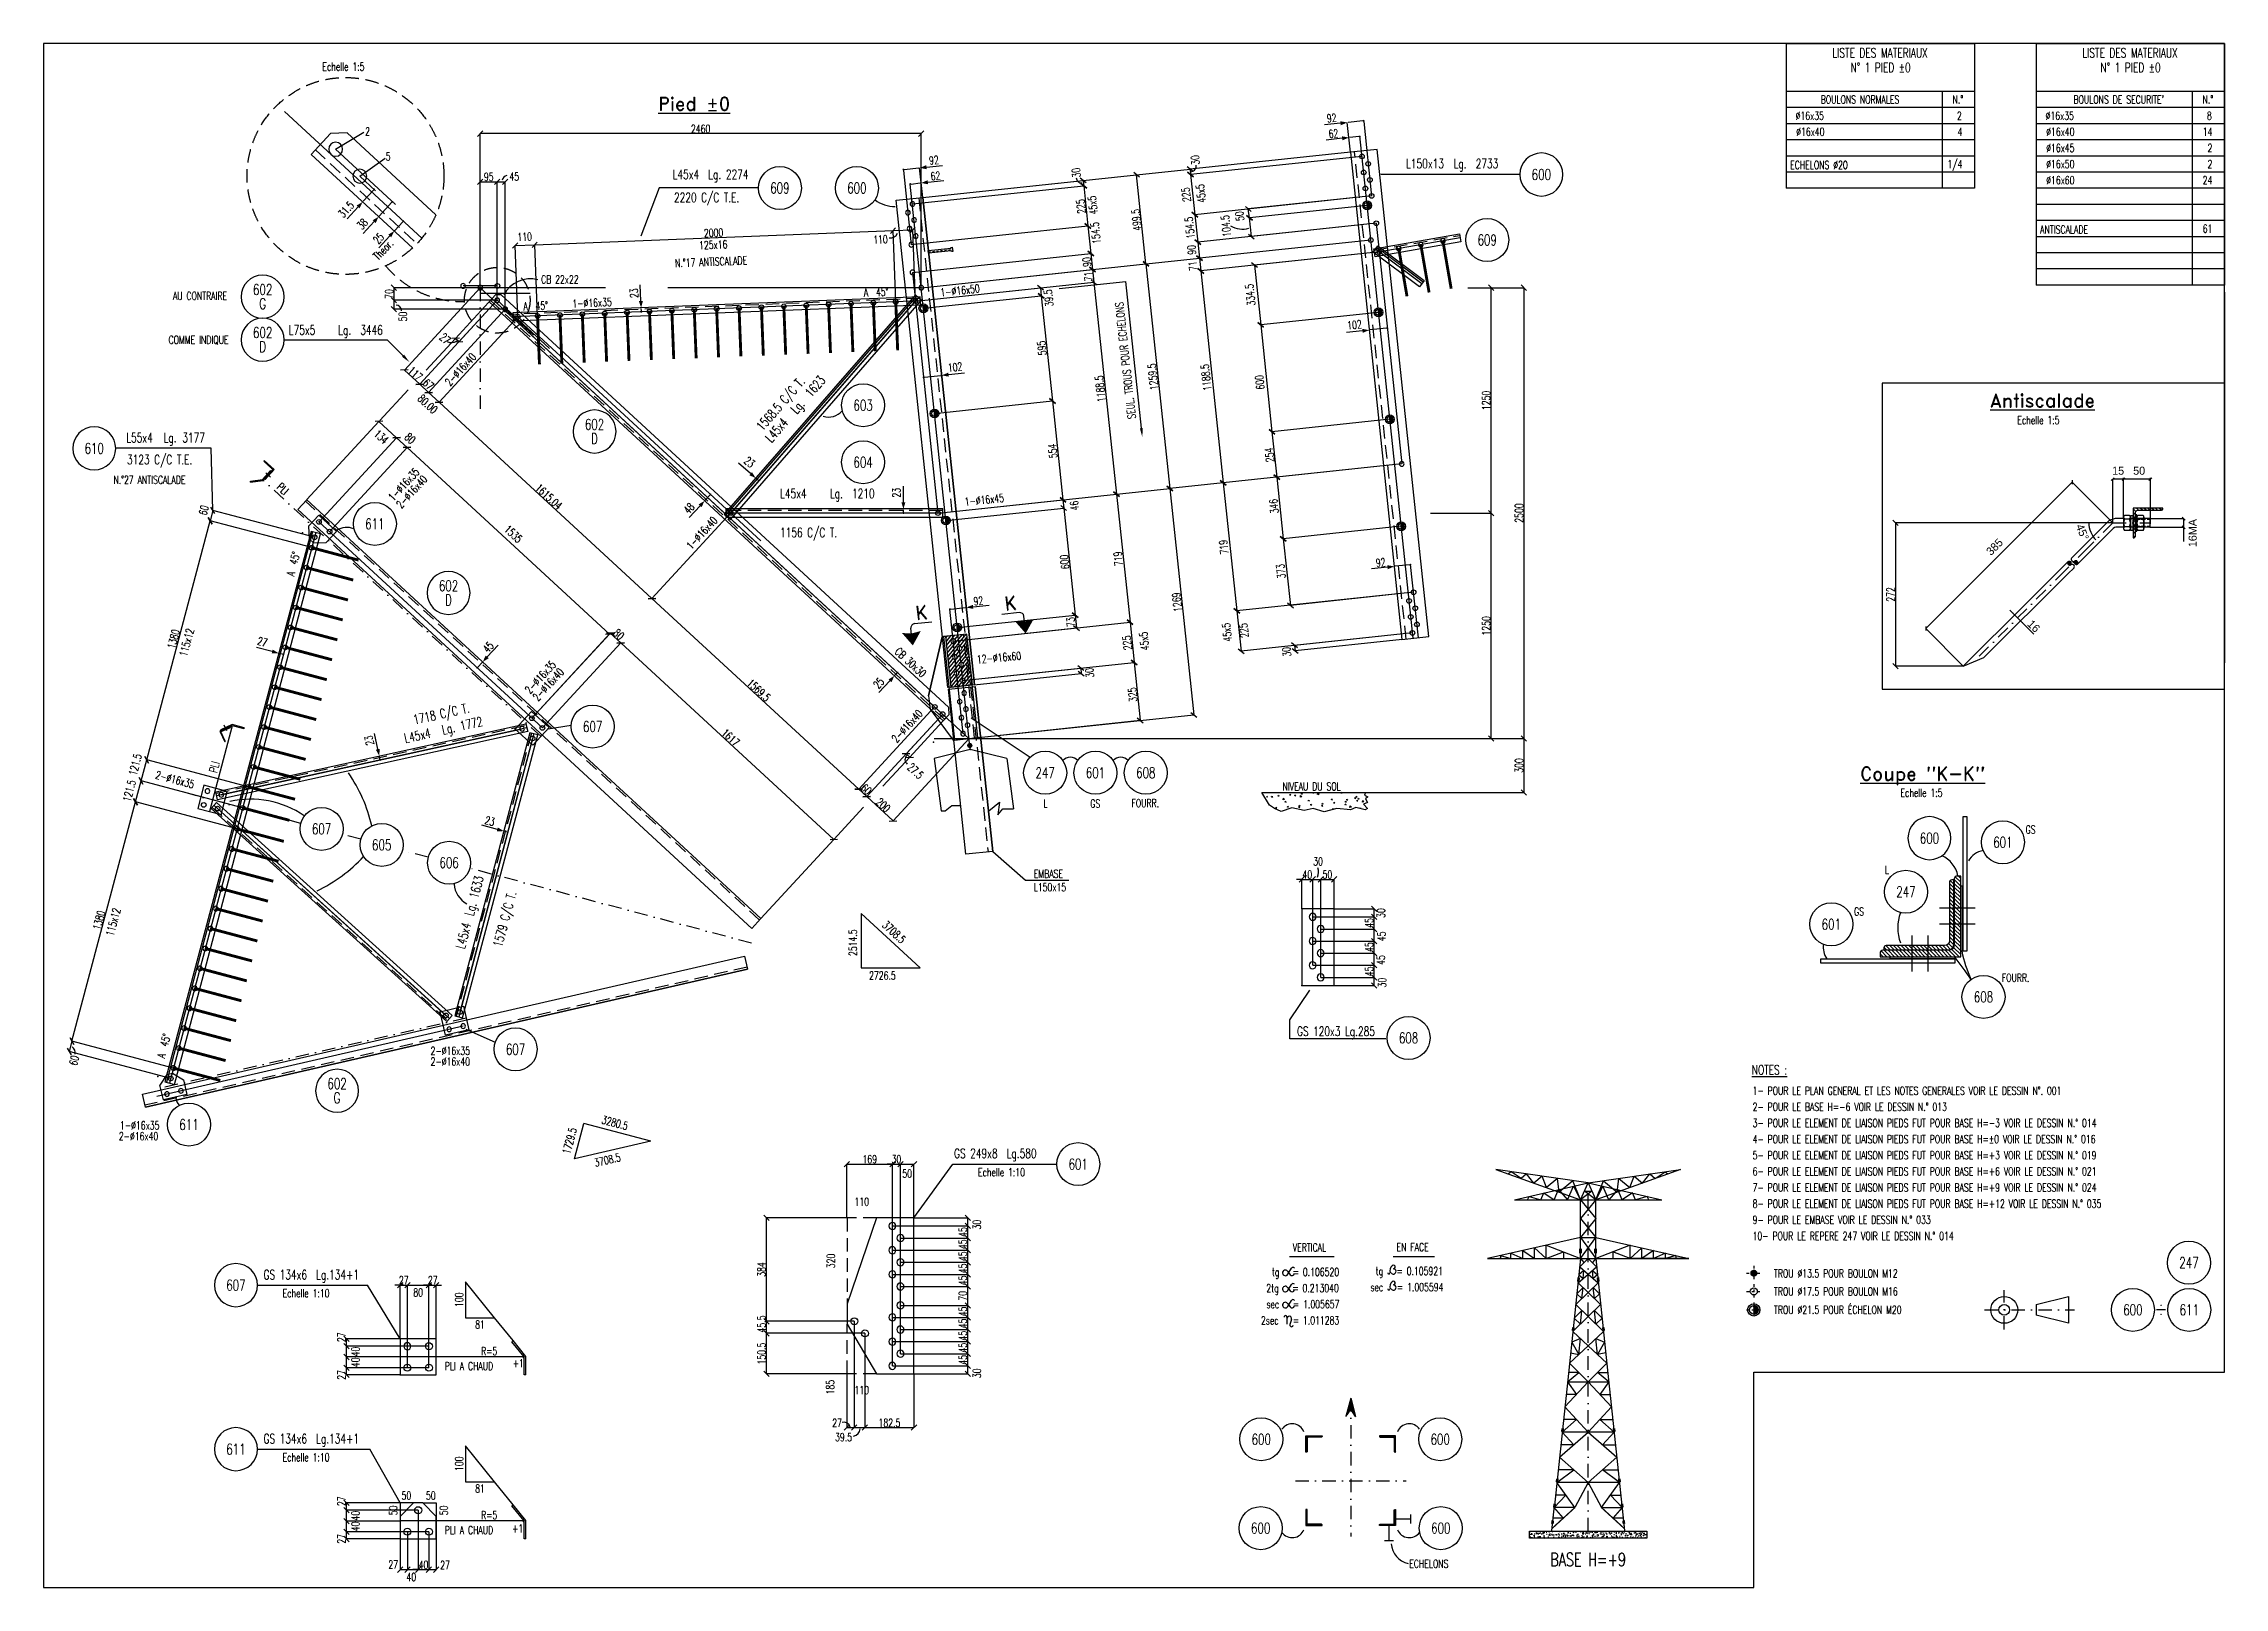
# Model space of a CAD drawing. Header units: feet. Extents: x 374 to 12539, y 73 to 8683.
import ezdxf
from ezdxf.enums import TextEntityAlignment as Align

# ---------------------------------------------------------------- set-up
doc = ezdxf.new("R2010")
doc.units = ezdxf.units.FT
doc.header["$LTSCALE"] = 150
doc.header["$MEASUREMENT"] = 0
doc.linetypes.add('DASHDOT', pattern=[1, 0.5, -0.25, 0, -0.25])
doc.linetypes.add('DASHED', pattern=[0.75, 0.5, -0.25])
doc.layers.get('0').update_dxf_attribs({"linetype": 'CONTINUOUS'})
for name, color, linetype in [('035B', 7, 'CONTINUOUS'), ('ASSI', 6, 'CONTINUOUS'), ('BOLLINI_1', 7, 'CONTINUOUS'), ('BOLLINI_5', 7, 'CONTINUOUS'), ('Echelon', 3, 'CONTINUOUS'), ('FORI', 2, 'CONTINUOUS'), ('LINEA-MEDIA', 7, 'CONTINUOUS'), ('LINEA-SOTTILE', 2, 'CONTINUOUS'), ('LINEA_ANG', 2, 'CONTINUOUS'), ('LINEE_PIASTRA', 2, 'CONTINUOUS'), ('LINEE_PIASTRE', 2, 'CONTINUOUS'), ('LM', 7, 'CONTINUOUS'), ('LP', 1, 'CONTINUOUS'), ('LS', 7, 'CONTINUOUS'), ('LSP', 1, 'CONTINUOUS'), ('MZ', 6, 'DASHDOT'), ('NOTATION', 2, 'CONTINUOUS'), ('PIASTRE', 5, 'CONTINUOUS'), ('PIEGA', 4, 'CONTINUOUS'), ('PIEGA_C_3901_50', 2, 'CONTINUOUS'), ('QT_MAL', 7, 'CONTINUOUS'), ('QT_MPR', 7, 'CONTINUOUS'), ('QT_MSP', 7, 'CONTINUOUS'), ('SEZIONI', 7, 'CONTINUOUS'), ('TESTI_A_P', 7, 'CONTINUOUS'), ('TRAT-Y', 7, 'DASHED')]:
    doc.layers.add(name, color=color, linetype=linetype)
doc.styles.add('MONO', font='romans.shx', dxfattribs={"width": 0.7})
doc.styles.add('PIEGATI', font='ROMANS8.shx', dxfattribs={"width": 0.7})
doc.styles.add('QUOTE', font='ROMANS8.SHX', dxfattribs={"width": 0.7})
doc.styles.add('RD', font='ROMAND8.SHX', dxfattribs={"width": 0.7})
doc.styles.add('RQL', font='ROMANS8.SHX', dxfattribs={"width": 0.7})
doc.styles.add('RS', font='ROMANS8.shx', dxfattribs={"width": 0.7})
doc.styles.get("Standard").update_dxf_attribs({"font": 'ROMANS8.SHX', "width": 0.7})
doc.styles.add('TESTO2', font='T8XT')
doc.dimstyles.new('FRECCE1', dxfattribs={"dimtxt": 45, "dimasz": 5, "dimexe": 0, "dimexo": 0, "dimgap": 1, "dimtad": 1, "dimzin": 0, "dimdsep": 46, "dimtxsty": 'RS', "dimblk1": 'QUOTP', "dimblk2": 'QUOTF', "dimsah": 1, "dimcen": 0, "dimclrd": 2, "dimclre": 2, "dimclrt": 7, "dimadec": 0, "dimazin": 0, "dimtfac": 1, "dimtix": 1, "dimtmove": 2, "dimatfit": 3, "dimldrblk": 'QUOTP', "dimfxl": 1, "dimtolj": 1, "dimtzin": 0, "dimarcsym": 0})
doc.dimstyles.new('TRATTO', dxfattribs={"dimscale": 0, "dimtxt": 45, "dimasz": 30, "dimexe": 0, "dimexo": 0.06, "dimgap": 5, "dimtad": 1, "dimzin": 0, "dimdsep": 46, "dimtxsty": 'RS', "dimblk1": 'OBLIQUE', "dimblk2": 'OBLIQUE', "dimsah": 1, "dimcen": 0.09, "dimclrd": 2, "dimclre": 2, "dimclrt": 7, "dimadec": 0, "dimazin": 0, "dimtfac": 1, "dimtix": 1, "dimtmove": 2, "dimatfit": 3, "dimfxl": 1, "dimtolj": 1, "dimtzin": 0, "dimarcsym": 0})

msp = doc.modelspace()

# ---------------------------------------------------------------- texts
at = {"color": 7, "linetype": 'ByBlock', "style": 'TESTO2'}
for s, p in [('15', (11946.077, 6301.14)), ('50', (12063.25, 6301.14))]:
    msp.add_text(s, height=45, dxfattribs=at).set_placement(p, align=Align.MIDDLE_CENTER)
for s, rotation, p in [('45%%D', 292.5, (11747.122, 5958.668)), ('16MA', 90, (12361.762, 5953.109)), ('385', 45, (11256.46, 5876.347)), ('16', 315, (11475.552, 5434.166))]:
    msp.add_text(s, height=45, rotation=rotation, dxfattribs=at).set_placement(p, align=Align.MIDDLE)
at = {"color": 7, "style": 'RS', "width": 0.7}
msp.add_text('ECHELONS', height=45, dxfattribs=at).set_placement((7991.566, 182.628))
at = {"layer": '035B', "style": 'MONO', "width": 0.7}
for s, p in [('L', (5950.763, 4421.919)), ('GS', (6212.432, 4421.919)), ('FOURR.', (6442.173, 4424.286)), ('L', (10644.651, 4052.208)), ('2726.5', (4978.54, 3462.764))]:
    msp.add_text(s, height=45, dxfattribs=at).set_placement(p)
for s, rotation, p in [('3708.5', 317.3203308, (5047.707, 3761.528)), ('2514.5', 90, (4910.911, 3594.335)), ('3280.5', 345.1194257, (3483.18, 2661.497)), ('1729.5', 75.1194257, (3310.35, 2486.139)), ('3708.5', 12.9185206, (3451.476, 2418.3))]:
    msp.add_text(s, height=45, rotation=rotation, dxfattribs=at).set_placement(p)
at = {"layer": 'LINEA-MEDIA', "style": 'RS', "width": 0.7}
for s, height, p in [('VERTICAL', 45.0005, (7342.008, 1946.614)), ('EN FACE', 45.0005, (7920.691, 1948.736)), ('tg   = 0.106520', 45.00053, (7225.467, 1809.636)), ('tg   = 0.105921', 45.00053, (7804.693, 1815.068)), ('2tg   = 0.213040', 45.00053, (7194.363, 1719.635)), ('sec   = 1.005594', 45.00053, (7774.823, 1725.067)), ('2sec   = 1.011283', 45.00053, (7164.646, 1539.633)), ('sec   = 1.005657', 45.00053, (7194.694, 1629.634))]:
    msp.add_text(s, height=height, dxfattribs=at).set_placement(p)
at = {"layer": 'LM', "style": 'RD', "width": 0.7}
for s, p in [('LISTE DES MATERIAUX', (10618.101, 8631.3)), ('LISTE DES MATERIAUX', (12012.473, 8631.3)), ('N%%D 1 PIED %%P0', (10621.038, 8550.298)), ('N%%D 1 PIED %%P0', (12015.409, 8550.298))]:
    msp.add_text(s, height=52.49475, dxfattribs=at).set_placement(p, align=Align.MIDDLE)
at = {"layer": 'LM', "style": 'RS', "width": 0.7}
for s, p in [('1- POUR LE PLAN GENERAL ET LES NOTES GENERALES VOIR LE DESSIN N%%D. 001', (9907.097, 2820.543)), ('2- POUR LE BASE H=-6 VOIR LE DESSIN N.° 013', (9907.097, 2730.543)), ('3- POUR LE ELEMENT DE LIAISON PIEDS FUT POUR BASE H=-3 VOIR LE DESSIN N.° 014', (9907.097, 2640.543)), ('4- POUR LE ELEMENT DE LIAISON PIEDS FUT POUR BASE H=%%P0 VOIR LE DESSIN N.° 016', (9907.097, 2550.543)), ('5- POUR LE ELEMENT DE LIAISON PIEDS FUT POUR BASE H=+3 VOIR LE DESSIN N.° 019', (9907.097, 2460.543)), ('7- POUR LE ELEMENT DE LIAISON PIEDS FUT POUR BASE H=+9 VOIR LE DESSIN N.° 024', (9907.097, 2280.543)), ('6- POUR LE ELEMENT DE LIAISON PIEDS FUT POUR BASE H=+6 VOIR LE DESSIN N.° 021', (9907.097, 2370.543)), ('8- POUR LE ELEMENT DE LIAISON PIEDS FUT POUR BASE H=+12 VOIR LE DESSIN N.° 035', (9907.097, 2190.543)), ('9- POUR LE EMBASE VOIR LE DESSIN N.° 033', (9907.097, 2100.543)), ('10- POUR LE REPERE 247 VOIR LE DESSIN N.° 014', (9907.097, 2010.543))]:
    msp.add_text(s, height=45, dxfattribs=at).set_placement(p)
at = {"layer": 'LM', "linetype": 'ByBlock', "style": 'RS', "width": 0.7}
for s, p in [('TROU %%C13.5 POUR BOULON M12', (10026.451, 1801.732)), ('TROU %%C17.5 POUR BOULON M16', (10026.48, 1701.396)), ('TROU %%C21.5 POUR ÉCHELON M20', (10026.46, 1598.776))]:
    msp.add_text(s, height=45, dxfattribs=at).set_placement(p)
at = {"layer": 'LM', "char_height": 44.9937, "style": 'RD'}
for s, insert, attachment_point in [('BOULONS NORMALES', (10287.003, 8371.12), 4), ('N.°', (11082.129, 8371.12), 6), ("BOULONS DE SECURITE'", (11696.94, 8371.12), 4), ('N.°', (12476.5, 8371.12), 6)]:
    msp.add_mtext(s, dxfattribs=dict(at, insert=insert, attachment_point=attachment_point))
at = {"layer": 'LS', "color": 7, "style": 'RS', "width": 0.7}
for s, height, p in [('Echelle 1:5', 45, (1928.607, 8532.08)), ('∅16x35', 44.9937, (10146.999, 8258.605)), ('∅16x35', 44.9937, (11541.371, 8258.605)), ('∅16x40', 44.9937, (10150.157, 8168.661)), ('∅16x40', 44.9937, (11544.529, 8168.661)), ('∅16x45', 44.9937, (11544.529, 8078.661)), ('∅16x50', 44.9937, (11544.529, 7988.673)), ('ECHELONS %%C20', 44.9937, (10116.668, 7983.61)), ('∅16x60', 44.9937, (11544.529, 7898.699)), ('ANTISCALADE', 44.9937, (11511.039, 7623.699)), ('Echelle 1:5', 45, (11383.882, 6561.112)), ('NIVEAU DU SOL', 45, (7284.336, 4518.077)), ('Echelle 1:5', 45, (10731.566, 4482.769)), ('EMBASE', 45, (5896.984, 4030.831)), ('L150x15', 45, (5896.984, 3955.581)), ('Echelle 1:10', 45, (5586.14, 2365.77)), ('Echelle 1:10', 45, (1706.684, 1690.818)), ('Echelle 1:10', 45, (1706.684, 776.091))]:
    msp.add_text(s, height=height, dxfattribs=at).set_placement(p)
at = {"layer": 'LS', "color": 3, "style": 'RD'}
for s, p in [('%%UPied %%P0', (4003.117, 8347.765)), ('%%UAntiscalade', (11524.198, 6692.629)), ('%%UCoupe "K-K"', (10855.762, 4599.017, -2509.509))]:
    msp.add_text(s, height=75, dxfattribs=at).set_placement(p, align=Align.MIDDLE)
at = {"layer": 'LS', "color": 7, "style": 'RS', "width": 0.7}
for s, height, p in [('2', 44.994, (11074.254, 8258.605)), ('8', 44.994, (12468.625, 8258.605)), ('4', 44.994, (11077.412, 8168.661)), ('14', 44.9937, (12471.783, 8168.661)), ('1/4', 44.9937, (11077.412, 7988.661)), ('2', 44.994, (12471.783, 8078.673)), ('2', 44.994, (12471.783, 7988.686)), ('24', 44.9937, (12471.783, 7898.686)), ('61', 44.9937, (12471.783, 7628.749))]:
    msp.add_text(s, height=height, dxfattribs=at).set_placement(p, align=Align.RIGHT)
for s, rotation, p in [('PLI', 317.3203308, (1707.92, 6200.257)), ('PLI', 75.1194257, (1326.094, 4648.902)), ('100', 90, (2691.491, 1677.345)), ('100', 90, (2691.491, 762.618))]:
    msp.add_text(s, height=45, rotation=rotation, dxfattribs=at).set_placement(p, align=Align.MIDDLE)
at = {"layer": 'LS', "color": 3, "style": 'RD'}
for p in [(5766.619, 5562.347), (5270.291, 5509.775)]:
    msp.add_text('K', height=75, rotation=6.0462819, dxfattribs=at).set_placement(p, align=Align.MIDDLE)
at = {"layer": 'LS', "color": 2, "style": 'RS', "width": 0.7}
for s, p in [('110', (4937.806, 2223.646)), ('110', (4937.806, 1173.646)), ('50', (2397.296, 585.365)), ('50', (2533.695, 585.365))]:
    msp.add_text(s, height=45, dxfattribs=at).set_placement(p, align=Align.MIDDLE)
for s, p in [('320', (4765.306, 1893.646)), ('185', (4762.006, 1189.745)), ('50', (2324.061, 502.379)), ('50', (2605.699, 502.379))]:
    msp.add_text(s, height=45, rotation=90, dxfattribs=at).set_placement(p, align=Align.MIDDLE)
at = {"layer": 'LS', "color": 7, "style": 'RS', "width": 0.7}
for p in [(2808.051, 1538.739), (2808.051, 624.012)]:
    msp.add_text('81', height=45, dxfattribs=at).set_placement(p, align=Align.MIDDLE)
at = {"layer": 'LS', "color": 7, "char_height": 45, "attachment_point": 5, "style": 'RS'}
for s, insert in [('2', (2180.714, 8193.57)), ('5', (2295.959, 8053.949))]:
    msp.add_mtext(s, dxfattribs=dict(at, insert=insert))
at = {"layer": 'LS', "color": 3, "insert": (8989.188, 228.236), "char_height": 75, "attachment_point": 5, "style": 'RD'}
msp.add_mtext('BASE H=+9', dxfattribs=at)
at = {"layer": 'NOTATION', "color": 7, "style": 'RS', "width": 0.7}
msp.add_text('%%uNOTES :', height=52.5, dxfattribs=at).set_placement((9902.48, 2932.894))
at = {"layer": 'QT_MPR', "color": 7, "style": 'RS', "width": 0.7}
msp.add_text('N.°17 ANTISCALADE', height=45, rotation=2.2523842, dxfattribs=at).set_placement((3897.097, 7436.178))
msp.add_text('N.°27 ANTISCALADE', height=45, dxfattribs=at).set_placement((763, 6227.981))
at = {"layer": 'QT_MSP', "color": 7, "insert": (6408.737, 6915.736), "char_height": 45, "attachment_point": 5, "rotation": 96.2849175, "style": 'RS'}
msp.add_mtext('\\A1;SEUL. TROUS POUR ECHELONS', dxfattribs=at)
at = {"layer": 'TESTI_A_P', "style": 'RS', "width": 0.7}
for s, rotation, p in [('Theor.', 46.0789474, (2240.109, 7472.06)), ('FOURR.', 0.000003, (11297.138, 3450.694))]:
    msp.add_text(s, height=45, rotation=rotation, dxfattribs=at).set_placement(p)
for s, p in [('AU CONTRAIRE', (1095.017, 7253.479)), ('COMME INDIQUE', (1070.833, 7008.598)), ('GS', (11430.051, 4277.159)), ('GS', (10473.193, 3819.731)), ('FOURR.', (11297.138, 3450.694))]:
    msp.add_text(s, height=45, dxfattribs=at).set_placement(p)

# ---------------------------------------------------------------- blocks, each defined once
blk = doc.blocks.new('16')
blk.add_circle((0, 0), 1)
blk = doc.blocks.new('A$C6E393FD9')
at = {"layer": 'Echelon'}
blk.add_lwpolyline([(3, 0), (0, 20), (169, 41), (168, 47), (178, 48), (182, 17), (172, 16), (171, 22), (3, 0)], close=True, dxfattribs=at)
at = {"layer": 'MZ', "ltscale": 0.2}
blk.add_line((1, 10), (180, 33), dxfattribs=at)
blk = doc.blocks.new('_OBLIQUE')
at = {"color": 0, "linetype": 'ByBlock'}
blk.add_line((-0.5, -0.5), (0.5, 0.5), dxfattribs=at)
blk = doc.blocks.new('*D21')
at = {"layer": 'QT_MPR', "color": 2, "lineweight": -2, "transparency": 16777216}
for p, q in [((2809, 7322), (2809, 8181)), ((5269, 8181), (2809, 8181)), ((5269, 7322), (5269, 8181))]:
    blk.add_line(p, q, dxfattribs=at)
at = {"layer": 'QT_MPR', "color": 2, "lineweight": -2, "transparency": 16777216, "xscale": 30, "yscale": 30, "zscale": 30, "rotation": 180}
blk.add_blockref('_OBLIQUE', (2809, 8181), dxfattribs=at)
at = {"layer": 'QT_MPR', "color": 2, "lineweight": -2, "transparency": 16777216, "xscale": 30, "yscale": 30, "zscale": 30}
blk.add_blockref('_OBLIQUE', (5269, 8181), dxfattribs=at)
at = {"layer": 'QT_MPR', "color": 7, "transparency": 16777216, "insert": (4039, 8208), "char_height": 45, "attachment_point": 5, "style": 'RS'}
blk.add_mtext('\\A1;2460', dxfattribs=at)
blk = doc.blocks.new('ASSE98')
blk.add_line((0, 0), (1, 0))
at = {"color": 7, "style": 'QUOTE', "width": 0.5, "flags": 1}
for tag, p in [('TI', (1.3831, 6.8273)), ('DI_S', (1.3831, 6.4218)), ('D_S', (1.3831, 6.0209)), ('E_S', (1.3831, 5.6806)), ('NFORI', (1.3645, 5.2979)), ('ALAR', (1.3635, 4.9325)), ('FAM', (1.3775, 4.5465)), ('ALA', (1.3831, 4.1926)), ('DISP2', (1.3831, 3.8497)), ('DISP1', (1.3831, 3.5069)), ('PINZAF', (1.3831, 3.164)), ('PINZAI', (1.3831, 2.8211)), ('TRP', (1.3831, 2.4783)), ('NP', (1.3831, 2.1354)), ('SV', (1.3831, 1.7926)), ('PESO', (1.3831, 1.4497)), ('QUA', (1.3831, 1.1069)), ('LUN', (1.3831, 0.764)), ('PROF', (1.3831, 0.4211)), ('POS', (1.3831, 0.0783))]:
    blk.add_attdef(tag, p, '', height=0.2, dxfattribs=at)
at = {"color": 7, "flags": 1}
for tag, p in [('LAV1', (3.0743, 6.8285)), ('LAV2', (3.0743, 6.4951)), ('LAV3', (3.0743, 6.1618)), ('LAV4', (3.0743, 5.8285)), ('LAV5', (3.0743, 5.4951)), ('LAV6', (3.0743, 5.1618)), ('LAV7', (3.0743, 4.8285)), ('LAV8', (3.0743, 4.4951)), ('LAV9', (3.0743, 4.1618)), ('LAV10', (3.0743, 3.8285))]:
    blk.add_attdef(tag, p, '', height=0.2, dxfattribs=at)
blk = doc.blocks.new('MRKR_98')
blk.add_point((0, 0))
at = {"color": 7, "style": 'QUOTE', "width": 0.5, "flags": 1}
for tag, p in [('AUX2', (3.71, 4.93)), ('NFORI', (3.72, 5.3)), ('TI', (3.73, 6.83)), ('AUX1', (3.73, 4.19)), ('DI_S', (3.73, 6.42)), ('D_S', (3.73, 6.02)), ('E_S', (3.73, 5.68)), ('FAM', (3.73, 4.55)), ('COMMESSA', (3.73, 3.85)), ('MD', (3.73, 3.51)), ('MP', (3.73, 3.16)), ('LARGHEZZA', (3.73, 2.82)), ('SPESSORE', (3.73, 2.48)), ('NP', (3.73, 2.14)), ('SV', (3.73, 1.79)), ('PESO', (3.73, 1.45)), ('QUA', (3.73, 1.11)), ('LUN', (3.73, 0.76)), ('PROF', (3.73, 0.42)), ('POS', (3.73, 0.08))]:
    blk.add_attdef(tag, p, '', height=0.2, dxfattribs=at)
at = {"color": 7, "flags": 1}
for tag, p in [('LAV1', (5.26, 6.88)), ('LAV2', (5.26, 6.55)), ('LAV3', (5.26, 6.21)), ('LAV4', (5.26, 5.88)), ('LAV5', (5.26, 5.55)), ('LAV6', (5.26, 5.21)), ('LAV7', (5.26, 4.88)), ('LAV8', (5.26, 4.55)), ('LAV9', (5.26, 4.21)), ('LAV10', (5.26, 3.88))]:
    blk.add_attdef(tag, p, '', height=0.2, dxfattribs=at)
blk = doc.blocks.new('QUOTP')
at = {"layer": 'ASSI', "color": 2, "const_width": 1.07}
blk.add_lwpolyline([(-0.5, 0, 1), (0.5, 0, 1)], format="xyb", close=True, dxfattribs=at)
blk = doc.blocks.new('QUOTF')
at = {"layer": 'LS', "color": 2}
blk.add_line((7.5, 0), (25.5, 0), dxfattribs=at)
blk.add_solid([(7.5, 2.25), (0, 0), (7.5, -2.25)], dxfattribs=at)
blk = doc.blocks.new('*D22')
at = {"layer": 'QT_MAL', "color": 2, "lineweight": -2, "transparency": 16777216}
blk.add_line((5133, 5172), (5123, 5161), dxfattribs=at)
at = {"layer": 'QT_MAL', "color": 2, "lineweight": -2, "transparency": 16777216, "xscale": 5, "yscale": 5, "zscale": 5}
for name, p, rotation in [('QUOTF', (5120, 5157), 227.3203308325818), ('QUOTP', (5137, 5176), 47.32033083258174)]:
    blk.add_blockref(name, p, dxfattribs=dict(at, rotation=rotation))
at = {"layer": 'QT_MAL', "color": 7, "transparency": 16777216, "insert": (5032, 5116), "char_height": 45, "attachment_point": 5, "rotation": 47.3203, "style": 'RS'}
blk.add_mtext('\\A1;25', dxfattribs=at)
blk = doc.blocks.new('*D23')
at = {"layer": 'QT_MAL', "color": 2, "lineweight": -2, "transparency": 16777216}
blk.add_line((4090, 6165), (4065, 6137), dxfattribs=at)
at = {"layer": 'QT_MAL', "color": 2, "lineweight": -2, "transparency": 16777216, "xscale": 5, "yscale": 5, "zscale": 5}
for name, p, rotation in [('QUOTF', (4061, 6133), 227.3203308325818), ('QUOTP', (4094, 6169), 47.32033083258174)]:
    blk.add_blockref(name, p, dxfattribs=dict(at, rotation=rotation))
at = {"layer": 'QT_MAL', "color": 7, "transparency": 16777216, "insert": (3974, 6091), "char_height": 45, "attachment_point": 5, "rotation": 47.3203, "style": 'RS'}
blk.add_mtext('\\A1;48', dxfattribs=at)
blk = doc.blocks.new('*D24')
at = {"layer": 'LS', "color": 2, "lineweight": -2, "transparency": 16777216}
for p, q in [((8111, 6065), (8448, 6065)), ((8448, 4807), (8448, 6065)), ((5536, 4807), (8448, 4807))]:
    blk.add_line(p, q, dxfattribs=at)
at = {"layer": 'LS', "color": 2, "lineweight": -2, "transparency": 16777216, "xscale": 30, "yscale": 30, "zscale": 30}
for p, rotation in [((8448, 6065), 90), ((8448, 4807), 270)]:
    blk.add_blockref('_OBLIQUE', p, dxfattribs=dict(at, rotation=rotation))
at = {"layer": 'LS', "color": 7, "transparency": 16777216, "insert": (8421, 5436), "char_height": 45, "attachment_point": 5, "rotation": 90, "style": 'RS'}
blk.add_mtext('\\A1;1250', dxfattribs=at)
blk = doc.blocks.new('*D25')
at = {"layer": 'LS', "color": 2, "lineweight": -2, "transparency": 16777216}
for p, q in [((8318, 7322), (8448, 7322)), ((8448, 6065), (8448, 7322)), ((8111, 6065), (8448, 6065))]:
    blk.add_line(p, q, dxfattribs=at)
at = {"layer": 'LS', "color": 2, "lineweight": -2, "transparency": 16777216, "xscale": 30, "yscale": 30, "zscale": 30}
for p, rotation in [((8448, 7322), 90), ((8448, 6065), 270)]:
    blk.add_blockref('_OBLIQUE', p, dxfattribs=dict(at, rotation=rotation))
at = {"layer": 'LS', "color": 7, "transparency": 16777216, "insert": (8421, 6693), "char_height": 45, "attachment_point": 5, "rotation": 90, "style": 'RS'}
blk.add_mtext('\\A1;1250', dxfattribs=at)
blk = doc.blocks.new('*D26')
at = {"layer": 'LS', "color": 2, "lineweight": -2, "transparency": 16777216}
for p, q in [((8318, 7322), (8631, 7322)), ((8631, 7322), (8631, 4807)), ((5536, 4807), (8631, 4807))]:
    blk.add_line(p, q, dxfattribs=at)
at = {"layer": 'LS', "color": 2, "lineweight": -2, "transparency": 16777216, "xscale": 30, "yscale": 30, "zscale": 30}
for p, rotation in [((8631, 7322), 90), ((8631, 4807), 270)]:
    blk.add_blockref('_OBLIQUE', p, dxfattribs=dict(at, rotation=rotation))
at = {"layer": 'LS', "color": 7, "transparency": 16777216, "insert": (8604, 6065), "char_height": 45, "attachment_point": 5, "rotation": 90, "style": 'RS'}
blk.add_mtext('\\A1;2500', dxfattribs=at)
blk = doc.blocks.new('*D27')
at = {"layer": 'LS', "color": 2, "lineweight": -2, "transparency": 16777216}
for p, q in [((5536, 4807), (8631, 4807)), ((8631, 4807), (8631, 4506)), ((7747, 4506), (8631, 4506))]:
    blk.add_line(p, q, dxfattribs=at)
at = {"layer": 'LS', "color": 2, "lineweight": -2, "transparency": 16777216, "xscale": 30, "yscale": 30, "zscale": 30}
for p, rotation in [((8631, 4807), 90), ((8631, 4506), 270)]:
    blk.add_blockref('_OBLIQUE', p, dxfattribs=dict(at, rotation=rotation))
at = {"layer": 'LS', "color": 7, "transparency": 16777216, "insert": (8604, 4657), "char_height": 45, "attachment_point": 5, "rotation": 90, "style": 'RS'}
blk.add_mtext('\\A1;300', dxfattribs=at)
blk = doc.blocks.new('P20')
at = {"color": 0}
for p, q in [((0, 0.98), (0.02, 1)), ((0, 0.94), (0.06, 1)), ((1, -0.01), (0, 0.99)), ((0, 0.89), (0.1, 0.99)), ((0, 0.85), (0.14, 0.99)), ((0, 0.8), (0.18, 0.98)), ((0, 0.76), (0.22, 0.98)), ((0, 0.71), (0.25, 0.97)), ((0, 0.67), (0.29, 0.96)), ((1, -0.05), (0, 0.95)), ((0, 0.62), (0.32, 0.95)), ((0, 0.58), (0.36, 0.93)), ((0, 0.53), (0.39, 0.92)), ((0, 0.49), (0.42, 0.91)), ((1, -0.09), (0, 0.9)), ((0, 0.44), (0.45, 0.89)), ((0, 0.4), (0.48, 0.88)), ((0.99, -0.13), (0, 0.86)), ((0, 0.35), (0.51, 0.86)), ((0, 0.31), (0.54, 0.84)), ((0, 0.26), (0.56, 0.83)), ((0.99, -0.17), (0, 0.81)), ((0, 0.22), (0.59, 0.81)), ((0, 0.17), (0.61, 0.79)), ((0.98, -0.21), (0, 0.77)), ((0, 0.13), (0.64, 0.77)), ((0, 0.08), (0.66, 0.75)), ((0, 0.04), (0.69, 0.73)), ((0.97, -0.25), (0, 0.72)), ((0, -0.01), (0.71, 0.7)), ((0.96, -0.28), (0, 0.68)), ((0, -0.05), (0.73, 0.68)), ((0, -0.1), (0.75, 0.66)), ((0.95, -0.32), (0, 0.63)), ((0, -0.14), (0.77, 0.63)), ((0, -0.19), (0.79, 0.61)), ((0.94, -0.35), (0, 0.59)), ((0, -0.23), (0.81, 0.58)), ((0, -0.28), (0.83, 0.56)), ((0.92, -0.38), (0, 0.54)), ((0, -0.32), (0.85, 0.53)), ((0.91, -0.41), (0, 0.5)), ((0, -0.36), (0.87, 0.5)), ((0, -0.41), (0.88, 0.47)), ((0.9, -0.44), (0, 0.45)), ((0, -0.45), (0.9, 0.44)), ((0.88, -0.47), (0, 0.41)), ((0, -0.5), (0.91, 0.41)), ((0, -0.54), (0.92, 0.38)), ((0.87, -0.5), (0, 0.36)), ((0, -0.59), (0.94, 0.35)), ((0.85, -0.53), (0, 0.32)), ((0, -0.63), (0.95, 0.31)), ((0, -0.68), (0.96, 0.28)), ((0.83, -0.56), (0, 0.27)), ((0, -0.72), (0.97, 0.25)), ((0.81, -0.58), (0, 0.23)), ((0, -0.77), (0.98, 0.21)), ((0.79, -0.61), (0, 0.18)), ((0, -0.81), (0.99, 0.17)), ((0.77, -0.63), (0, 0.14)), ((0, -0.86), (0.99, 0.13)), ((0.75, -0.66), (0, 0.09)), ((0, -0.9), (1, 0.09)), ((0.73, -0.68), (0, 0.05)), ((0, -0.95), (1, 0.05)), ((0.71, -0.7), (0, 0.01)), ((0, -0.99), (1, 0.01)), ((1, 0.04), (0.04, 1)), ((1, 0.09), (0.09, 1)), ((0.99, 0.14), (0.14, 0.99)), ((0.98, 0.19), (0.19, 0.98)), ((0.97, 0.25), (0.25, 0.97)), ((0.95, 0.31), (0.31, 0.95)), ((0.92, 0.38), (0.38, 0.92)), ((0.88, 0.47), (0.47, 0.88)), ((0.81, 0.59), (0.59, 0.81)), ((0.69, -0.73), (0, -0.04)), ((0.66, -0.75), (0, -0.08)), ((0.64, -0.77), (0, -0.13)), ((0.61, -0.79), (0, -0.17)), ((0.59, -0.81), (0, -0.22)), ((0.56, -0.83), (0, -0.26)), ((0.54, -0.84), (0, -0.31)), ((0.51, -0.86), (0, -0.35)), ((0.48, -0.88), (0, -0.4)), ((0.45, -0.89), (0, -0.44)), ((0.42, -0.91), (0, -0.49)), ((0.39, -0.92), (0, -0.53)), ((0.36, -0.93), (0, -0.58)), ((0.32, -0.95), (0, -0.62)), ((0.29, -0.96), (0, -0.67)), ((0.25, -0.97), (0, -0.71)), ((0.22, -0.98), (0, -0.76)), ((0.18, -0.98), (0, -0.8)), ((0.14, -0.99), (0, -0.85)), ((0.1, -0.99), (0, -0.89)), ((0.04, -1), (1, -0.04)), ((0.09, -1), (1, -0.09)), ((0.14, -0.99), (0.99, -0.14)), ((0.19, -0.98), (0.98, -0.19)), ((0.25, -0.97), (0.97, -0.25)), ((0.31, -0.95), (0.95, -0.31)), ((0.38, -0.92), (0.92, -0.38)), ((0.47, -0.88), (0.88, -0.47)), ((0.59, -0.81), (0.81, -0.59))]:
    blk.add_line(p, q, dxfattribs=at)
for radius in [1.5, 1]:
    blk.add_circle((0, 0), radius)
blk = doc.blocks.new('*D28')
at = {"layer": 'QT_MPR', "color": 2, "lineweight": -2, "transparency": 16777216}
for p, q in [((5270, 7322), (6523, 7455)), ((6523, 7455), (6656, 6202)), ((5362, 6065), (6656, 6202))]:
    blk.add_line(p, q, dxfattribs=at)
at = {"layer": 'QT_MPR', "color": 2, "lineweight": -2, "transparency": 16777216, "xscale": 30, "yscale": 30, "zscale": 30}
for p, rotation in [((6523, 7455), 96.04628191713971), ((6656, 6202), 276.0462819171397)]:
    blk.add_blockref('_OBLIQUE', p, dxfattribs=dict(at, rotation=rotation))
at = {"layer": 'QT_MPR', "color": 7, "transparency": 16777216, "insert": (6562, 6825), "char_height": 45, "attachment_point": 5, "rotation": 96.0463, "style": 'RS'}
blk.add_mtext('\\A1;1259.5', dxfattribs=at)
blk = doc.blocks.new('*D29')
at = {"layer": 'QT_MPR', "color": 2, "lineweight": -2, "transparency": 16777216}
for p, q in [((5362, 6065), (6656, 6202)), ((6656, 6202), (6790, 4940)), ((5536, 4807), (6790, 4940))]:
    blk.add_line(p, q, dxfattribs=at)
at = {"layer": 'QT_MPR', "color": 2, "lineweight": -2, "transparency": 16777216, "xscale": 30, "yscale": 30, "zscale": 30}
for p, rotation in [((6656, 6202), 96.04628191713971), ((6790, 4940), 276.0462819171397)]:
    blk.add_blockref('_OBLIQUE', p, dxfattribs=dict(at, rotation=rotation))
at = {"layer": 'QT_MPR', "color": 7, "transparency": 16777216, "insert": (6696, 5568), "char_height": 45, "attachment_point": 5, "rotation": 96.0463, "style": 'RS'}
blk.add_mtext('\\A1;1269', dxfattribs=at)
blk = doc.blocks.new('*D30')
at = {"layer": 'QT_MPR', "color": 2, "lineweight": -2, "transparency": 16777216}
for p, q in [((5278, 7825), (6173, 7920)), ((6173, 7920), (6176, 7890)), ((5220, 7789), (6176, 7890))]:
    blk.add_line(p, q, dxfattribs=at)
at = {"layer": 'QT_MPR', "color": 2, "lineweight": -2, "transparency": 16777216, "xscale": 30, "yscale": 30, "zscale": 30}
for p, rotation in [((6173, 7920), 96.04628191713971), ((6176, 7890), 276.0462819171397)]:
    blk.add_blockref('_OBLIQUE', p, dxfattribs=dict(at, rotation=rotation))
at = {"layer": 'QT_MPR', "color": 7, "transparency": 16777216, "insert": (6134, 7963), "char_height": 45, "attachment_point": 5, "rotation": 96.0463, "style": 'RS'}
blk.add_mtext('\\A1;30', dxfattribs=at)
blk = doc.blocks.new('*D31')
at = {"layer": 'QT_MPR', "color": 2, "lineweight": -2, "transparency": 16777216}
for p, q in [((5220, 7789), (6176, 7890)), ((6176, 7890), (6199, 7666)), ((5214, 7562), (6199, 7666))]:
    blk.add_line(p, q, dxfattribs=at)
at = {"layer": 'QT_MPR', "color": 2, "lineweight": -2, "transparency": 16777216, "xscale": 30, "yscale": 30, "zscale": 30}
for p, rotation in [((6176, 7890), 96.04628191713971), ((6199, 7666), 276.0462819171397)]:
    blk.add_blockref('_OBLIQUE', p, dxfattribs=dict(at, rotation=rotation))
at = {"layer": 'QT_MPR', "color": 7, "transparency": 16777216, "insert": (6226, 7782), "char_height": 45, "attachment_point": 5, "rotation": 96.0463, "style": 'RS'}
blk.add_mtext('\\A1;45x5', dxfattribs=at)
blk = doc.blocks.new('*D32')
at = {"layer": 'QT_MPR', "color": 2, "lineweight": -2, "transparency": 16777216}
for p, q in [((5220, 7789), (6176, 7890)), ((6176, 7890), (6199, 7666)), ((5214, 7562), (6199, 7666))]:
    blk.add_line(p, q, dxfattribs=at)
at = {"layer": 'QT_MPR', "color": 2, "lineweight": -2, "transparency": 16777216, "xscale": 30, "yscale": 30, "zscale": 30}
for p, rotation in [((6176, 7890), 96.04628191713971), ((6199, 7666), 276.0462819171397)]:
    blk.add_blockref('_OBLIQUE', p, dxfattribs=dict(at, rotation=rotation))
at = {"layer": 'QT_MPR', "color": 7, "transparency": 16777216, "insert": (6160, 7775), "char_height": 45, "attachment_point": 5, "rotation": 96.0463, "style": 'RS'}
blk.add_mtext('\\A1;225', dxfattribs=at)
blk = doc.blocks.new('*D33')
at = {"layer": 'QT_MPR', "color": 2, "lineweight": -2, "transparency": 16777216}
for p, q in [((5214, 7562), (6199, 7666)), ((6199, 7666), (6216, 7513)), ((5220, 7407), (6216, 7513))]:
    blk.add_line(p, q, dxfattribs=at)
at = {"layer": 'QT_MPR', "color": 2, "lineweight": -2, "transparency": 16777216, "xscale": 30, "yscale": 30, "zscale": 30}
for p, rotation in [((6199, 7666), 96.04628191713971), ((6216, 7513), 276.0462819171397)]:
    blk.add_blockref('_OBLIQUE', p, dxfattribs=dict(at, rotation=rotation))
at = {"layer": 'QT_MPR', "color": 7, "transparency": 16777216, "insert": (6242, 7627), "char_height": 45, "attachment_point": 5, "rotation": 96.0463, "style": 'RS'}
blk.add_mtext('\\A1;154.5', dxfattribs=at)
blk = doc.blocks.new('*D34')
at = {"layer": 'QT_MPR', "color": 2, "lineweight": -2, "transparency": 16777216}
for p, q in [((5220, 7407), (6216, 7513)), ((5270, 7322), (6225, 7423)), ((6216, 7513), (6225, 7423))]:
    blk.add_line(p, q, dxfattribs=at)
at = {"layer": 'QT_MPR', "color": 2, "lineweight": -2, "transparency": 16777216, "xscale": 30, "yscale": 30, "zscale": 30}
for p, rotation in [((6216, 7513), 96.04628191713971), ((6225, 7423), 276.0462819171397)]:
    blk.add_blockref('_OBLIQUE', p, dxfattribs=dict(at, rotation=rotation))
at = {"layer": 'QT_MPR', "color": 7, "transparency": 16777216, "insert": (6193, 7465), "char_height": 45, "attachment_point": 5, "rotation": 96.0463, "style": 'RS'}
blk.add_mtext('\\A1;90', dxfattribs=at)
blk = doc.blocks.new('*D35')
at = {"layer": 'QT_MPR', "color": 2, "lineweight": -2, "transparency": 16777216}
for p, q in [((5270, 7322), (6225, 7423)), ((6225, 7423), (6233, 7352)), ((5237, 7247), (6233, 7352))]:
    blk.add_line(p, q, dxfattribs=at)
at = {"layer": 'QT_MPR', "color": 2, "lineweight": -2, "transparency": 16777216, "xscale": 30, "yscale": 30, "zscale": 30}
for p, rotation in [((6225, 7423), 96.04628191713971), ((6233, 7352), 276.0462819171397)]:
    blk.add_blockref('_OBLIQUE', p, dxfattribs=dict(at, rotation=rotation))
at = {"layer": 'QT_MPR', "color": 7, "transparency": 16777216, "insert": (6202, 7385), "char_height": 45, "attachment_point": 5, "rotation": 96.0463, "style": 'RS'}
blk.add_mtext('\\A1;71', dxfattribs=at)
blk = doc.blocks.new('*D36')
at = {"layer": 'QT_MPR', "color": 2, "lineweight": -2, "transparency": 16777216}
for p, q in [((5237, 7247), (6233, 7352)), ((6233, 7352), (6358, 6170)), ((5362, 6065), (6358, 6170))]:
    blk.add_line(p, q, dxfattribs=at)
at = {"layer": 'QT_MPR', "color": 2, "lineweight": -2, "transparency": 16777216, "xscale": 30, "yscale": 30, "zscale": 30}
for p, rotation in [((6233, 7352), 96.04628191713971), ((6358, 6170), 276.0462819171397)]:
    blk.add_blockref('_OBLIQUE', p, dxfattribs=dict(at, rotation=rotation))
at = {"layer": 'QT_MPR', "color": 7, "transparency": 16777216, "insert": (6268, 6758), "char_height": 45, "attachment_point": 5, "rotation": 96.0463, "style": 'RS'}
blk.add_mtext('\\A1;1188.5', dxfattribs=at)
blk = doc.blocks.new('*D37')
at = {"layer": 'QT_MPR', "color": 2, "lineweight": -2, "transparency": 16777216}
for p, q in [((5362, 6065), (6358, 6170)), ((6358, 6170), (6434, 5456)), ((5448, 5351), (6434, 5456))]:
    blk.add_line(p, q, dxfattribs=at)
at = {"layer": 'QT_MPR', "color": 2, "lineweight": -2, "transparency": 16777216, "xscale": 30, "yscale": 30, "zscale": 30}
for p, rotation in [((6358, 6170), 96.04628191713971), ((6434, 5456), 276.0462819171397)]:
    blk.add_blockref('_OBLIQUE', p, dxfattribs=dict(at, rotation=rotation))
at = {"layer": 'QT_MPR', "color": 7, "transparency": 16777216, "insert": (6368, 5810), "char_height": 45, "attachment_point": 5, "rotation": 96.0463, "style": 'RS'}
blk.add_mtext('\\A1;719', dxfattribs=at)
blk = doc.blocks.new('*D38')
at = {"layer": 'QT_MPR', "color": 2, "lineweight": -2, "transparency": 16777216}
for p, q in [((5448, 5351), (6434, 5456)), ((6434, 5456), (6457, 5232)), ((5502, 5131), (6457, 5232))]:
    blk.add_line(p, q, dxfattribs=at)
at = {"layer": 'QT_MPR', "color": 2, "lineweight": -2, "transparency": 16777216, "xscale": 30, "yscale": 30, "zscale": 30}
for p, rotation in [((6434, 5456), 96.04628191713971), ((6457, 5232), 276.0462819171397)]:
    blk.add_blockref('_OBLIQUE', p, dxfattribs=dict(at, rotation=rotation))
at = {"layer": 'QT_MPR', "color": 7, "transparency": 16777216, "insert": (6513, 5351), "char_height": 45, "attachment_point": 5, "rotation": 96.0463, "style": 'RS'}
blk.add_mtext('\\A1;45x5', dxfattribs=at)
blk = doc.blocks.new('*D39')
at = {"layer": 'QT_MPR', "color": 2, "lineweight": -2, "transparency": 16777216}
for p, q in [((5448, 5351), (6434, 5456)), ((6434, 5456), (6457, 5232)), ((5502, 5131), (6457, 5232))]:
    blk.add_line(p, q, dxfattribs=at)
at = {"layer": 'QT_MPR', "color": 2, "lineweight": -2, "transparency": 16777216, "xscale": 30, "yscale": 30, "zscale": 30}
for p, rotation in [((6434, 5456), 96.04628191713971), ((6457, 5232), 276.0462819171397)]:
    blk.add_blockref('_OBLIQUE', p, dxfattribs=dict(at, rotation=rotation))
at = {"layer": 'QT_MPR', "color": 7, "transparency": 16777216, "insert": (6418, 5341), "char_height": 45, "attachment_point": 5, "rotation": 96.0463, "style": 'RS'}
blk.add_mtext('\\A1;225', dxfattribs=at)
blk = doc.blocks.new('*D40')
at = {"layer": 'QT_MPR', "color": 2, "lineweight": -2, "transparency": 16777216}
for p, q in [((5502, 5131), (6159, 5200)), ((5565, 5107), (6162, 5170)), ((6159, 5200), (6162, 5170))]:
    blk.add_line(p, q, dxfattribs=at)
at = {"layer": 'QT_MPR', "color": 2, "lineweight": -2, "transparency": 16777216, "xscale": 30, "yscale": 30, "zscale": 30}
for p, rotation in [((6159, 5200), 96.04628191713971), ((6162, 5170), 276.0462819171397)]:
    blk.add_blockref('_OBLIQUE', p, dxfattribs=dict(at, rotation=rotation))
at = {"layer": 'QT_MPR', "color": 7, "transparency": 16777216, "insert": (6209, 5174), "char_height": 45, "attachment_point": 5, "rotation": 96.0463, "style": 'RS'}
blk.add_mtext('\\A1;30', dxfattribs=at)
blk = doc.blocks.new('*D41')
at = {"layer": 'QT_MPR', "color": 2, "lineweight": -2, "transparency": 16777216}
for p, q in [((5502, 5131), (6457, 5232)), ((6457, 5232), (6491, 4909)), ((5536, 4807), (6491, 4909))]:
    blk.add_line(p, q, dxfattribs=at)
at = {"layer": 'QT_MPR', "color": 2, "lineweight": -2, "transparency": 16777216, "xscale": 30, "yscale": 30, "zscale": 30}
for p, rotation in [((6457, 5232), 96.04628191713971), ((6491, 4909), 276.0462819171397)]:
    blk.add_blockref('_OBLIQUE', p, dxfattribs=dict(at, rotation=rotation))
at = {"layer": 'QT_MPR', "color": 7, "transparency": 16777216, "insert": (6449, 5052), "char_height": 45, "attachment_point": 5, "rotation": 96.0463, "style": 'RS'}
blk.add_mtext('\\A1;325', dxfattribs=at)
blk = doc.blocks.new('*D42')
at = {"layer": 'QT_MSP', "color": 2, "lineweight": -2, "transparency": 16777216}
for p, q in [((5237, 7247), (5934, 7321)), ((5934, 7321), (5939, 7277)), ((5282, 7207), (5939, 7277))]:
    blk.add_line(p, q, dxfattribs=at)
at = {"layer": 'QT_MSP', "color": 2, "lineweight": -2, "transparency": 16777216, "xscale": 30, "yscale": 30, "zscale": 30}
for p, rotation in [((5934, 7321), 96.04628191713971), ((5939, 7277), 276.0462819171397)]:
    blk.add_blockref('_OBLIQUE', p, dxfattribs=dict(at, rotation=rotation))
at = {"layer": 'QT_MSP', "color": 7, "transparency": 16777216, "insert": (5980, 7264), "char_height": 45, "attachment_point": 5, "rotation": 96.0463, "style": 'RS'}
blk.add_mtext('\\A1;39.5', dxfattribs=at)
blk = doc.blocks.new('*D43')
at = {"layer": 'QT_MSP', "color": 2, "lineweight": -2, "transparency": 16777216}
for p, q in [((5282, 7207), (5939, 7277)), ((5939, 7277), (6001, 6690)), ((5344, 6620), (6001, 6690))]:
    blk.add_line(p, q, dxfattribs=at)
at = {"layer": 'QT_MSP', "color": 2, "lineweight": -2, "transparency": 16777216, "xscale": 30, "yscale": 30, "zscale": 30}
for p, rotation in [((5939, 7277), 96.04628191713971), ((6001, 6690), 276.0462819171397)]:
    blk.add_blockref('_OBLIQUE', p, dxfattribs=dict(at, rotation=rotation))
at = {"layer": 'QT_MSP', "color": 7, "transparency": 16777216, "insert": (5942, 6985), "char_height": 45, "attachment_point": 5, "rotation": 96.0463, "style": 'RS'}
blk.add_mtext('\\A1;595', dxfattribs=at)
blk = doc.blocks.new('*D44')
at = {"layer": 'QT_MSP', "color": 2, "lineweight": -2, "transparency": 16777216}
for p, q in [((5344, 6620), (6001, 6690)), ((6001, 6690), (6060, 6139)), ((5362, 6065), (6060, 6139))]:
    blk.add_line(p, q, dxfattribs=at)
at = {"layer": 'QT_MSP', "color": 2, "lineweight": -2, "transparency": 16777216, "xscale": 30, "yscale": 30, "zscale": 30}
for p, rotation in [((6001, 6690), 96.04628191713971), ((6060, 6139), 276.0462819171397)]:
    blk.add_blockref('_OBLIQUE', p, dxfattribs=dict(at, rotation=rotation))
at = {"layer": 'QT_MSP', "color": 7, "transparency": 16777216, "insert": (6003, 6411), "char_height": 45, "attachment_point": 5, "rotation": 96.0463, "style": 'RS'}
blk.add_mtext('\\A1;554', dxfattribs=at)
blk = doc.blocks.new('*D45')
at = {"layer": 'QT_MSP', "color": 2, "lineweight": -2, "transparency": 16777216}
for p, q in [((5362, 6065), (6060, 6139)), ((5407, 6024), (6064, 6093)), ((6060, 6139), (6064, 6093))]:
    blk.add_line(p, q, dxfattribs=at)
at = {"layer": 'QT_MSP', "color": 2, "lineweight": -2, "transparency": 16777216, "xscale": 30, "yscale": 30, "zscale": 30}
for p, rotation in [((6060, 6139), 96.04628191713971), ((6064, 6093), 276.0462819171397)]:
    blk.add_blockref('_OBLIQUE', p, dxfattribs=dict(at, rotation=rotation))
at = {"layer": 'QT_MSP', "color": 7, "transparency": 16777216, "insert": (6124, 6106), "char_height": 45, "attachment_point": 5, "rotation": 96.0463, "style": 'RS'}
blk.add_mtext('\\A1;46', dxfattribs=at)
blk = doc.blocks.new('*D46')
at = {"layer": 'QT_MSP', "color": 2, "lineweight": -2, "transparency": 16777216}
for p, q in [((5407, 6024), (6064, 6093)), ((6064, 6093), (6128, 5496)), ((5470, 5427), (6128, 5496))]:
    blk.add_line(p, q, dxfattribs=at)
at = {"layer": 'QT_MSP', "color": 2, "lineweight": -2, "transparency": 16777216, "xscale": 30, "yscale": 30, "zscale": 30}
for p, rotation in [((6064, 6093), 96.04628191713971), ((6128, 5496), 276.0462819171397)]:
    blk.add_blockref('_OBLIQUE', p, dxfattribs=dict(at, rotation=rotation))
at = {"layer": 'QT_MSP', "color": 7, "transparency": 16777216, "insert": (6069, 5792), "char_height": 45, "attachment_point": 5, "rotation": 96.0463, "style": 'RS'}
blk.add_mtext('\\A1;600', dxfattribs=at)
blk = doc.blocks.new('*D47')
at = {"layer": 'QT_MSP', "color": 2, "lineweight": -2, "transparency": 16777216}
for p, q in [((5470, 5427), (6128, 5496)), ((6128, 5496), (6135, 5424)), ((5448, 5351), (6135, 5424))]:
    blk.add_line(p, q, dxfattribs=at)
at = {"layer": 'QT_MSP', "color": 2, "lineweight": -2, "transparency": 16777216, "xscale": 30, "yscale": 30, "zscale": 30}
for p, rotation in [((6128, 5496), 96.04628191713971), ((6135, 5424), 276.0462819171397)]:
    blk.add_blockref('_OBLIQUE', p, dxfattribs=dict(at, rotation=rotation))
at = {"layer": 'QT_MSP', "color": 7, "transparency": 16777216, "insert": (6104, 5457), "char_height": 45, "attachment_point": 5, "rotation": 96.0463, "style": 'RS'}
blk.add_mtext('\\A1;73', dxfattribs=at)
blk = doc.blocks.new('*D48')
at = {"layer": 'LS', "color": 2, "lineweight": -2, "transparency": 16777216}
for p, q in [((5278, 7825), (6471, 7951)), ((6523, 7455), (6471, 7951)), ((5270, 7322), (6523, 7455))]:
    blk.add_line(p, q, dxfattribs=at)
at = {"layer": 'LS', "color": 2, "lineweight": -2, "transparency": 16777216, "xscale": 30, "yscale": 30, "zscale": 30}
for p, rotation in [((6471, 7951), 96.04628191713971), ((6523, 7455), 276.0462819171397)]:
    blk.add_blockref('_OBLIQUE', p, dxfattribs=dict(at, rotation=rotation))
at = {"layer": 'LS', "color": 7, "transparency": 16777216, "insert": (6470, 7700), "char_height": 45, "attachment_point": 5, "rotation": 96.0463, "style": 'RS'}
blk.add_mtext('\\A1;499.5', dxfattribs=at)
blk = doc.blocks.new('*D49')
at = {"layer": 'QT_MPR', "color": 2, "lineweight": -2, "transparency": 16777216}
for p, q in [((7664, 8078), (6769, 7983)), ((7728, 8054), (6772, 7953)), ((6769, 7983), (6772, 7953))]:
    blk.add_line(p, q, dxfattribs=at)
at = {"layer": 'QT_MPR', "color": 2, "lineweight": -2, "transparency": 16777216, "xscale": 30, "yscale": 30, "zscale": 30}
for p, rotation in [((6769, 7983), 96.04628191713971), ((6772, 7953), 276.0462819171397)]:
    blk.add_blockref('_OBLIQUE', p, dxfattribs=dict(at, rotation=rotation))
at = {"layer": 'QT_MPR', "color": 7, "transparency": 16777216, "insert": (6798, 8034), "char_height": 45, "attachment_point": 5, "rotation": 96.0463, "style": 'RS'}
blk.add_mtext('\\A1;30', dxfattribs=at)
blk = doc.blocks.new('*D50')
at = {"layer": 'QT_MPR', "color": 2, "lineweight": -2, "transparency": 16777216}
for p, q in [((7728, 8054), (6772, 7953)), ((6772, 7953), (6796, 7729)), ((7781, 7834), (6796, 7729))]:
    blk.add_line(p, q, dxfattribs=at)
at = {"layer": 'QT_MPR', "color": 2, "lineweight": -2, "transparency": 16777216, "xscale": 30, "yscale": 30, "zscale": 30}
for p, rotation in [((6772, 7953), 96.04628191713971), ((6796, 7729), 276.0462819171397)]:
    blk.add_blockref('_OBLIQUE', p, dxfattribs=dict(at, rotation=rotation))
at = {"layer": 'QT_MPR', "color": 7, "transparency": 16777216, "insert": (6829, 7847), "char_height": 45, "attachment_point": 5, "rotation": 96.0463, "style": 'RS'}
blk.add_mtext('\\A1;45x5', dxfattribs=at)
blk = doc.blocks.new('*D51')
at = {"layer": 'QT_MPR', "color": 2, "lineweight": -2, "transparency": 16777216}
for p, q in [((7728, 8054), (6772, 7953)), ((6772, 7953), (6796, 7729)), ((7781, 7834), (6796, 7729))]:
    blk.add_line(p, q, dxfattribs=at)
at = {"layer": 'QT_MPR', "color": 2, "lineweight": -2, "transparency": 16777216, "xscale": 30, "yscale": 30, "zscale": 30}
for p, rotation in [((6772, 7953), 96.04628191713971), ((6796, 7729), 276.0462819171397)]:
    blk.add_blockref('_OBLIQUE', p, dxfattribs=dict(at, rotation=rotation))
at = {"layer": 'QT_MPR', "color": 7, "transparency": 16777216, "insert": (6747, 7841), "char_height": 45, "attachment_point": 5, "rotation": 96.0463, "style": 'RS'}
blk.add_mtext('\\A1;225', dxfattribs=at)
blk = doc.blocks.new('*D52')
at = {"layer": 'QT_MPR', "color": 2, "lineweight": -2, "transparency": 16777216}
for p, q in [((7781, 7834), (6796, 7729)), ((6796, 7729), (6812, 7576)), ((7808, 7681), (6812, 7576))]:
    blk.add_line(p, q, dxfattribs=at)
at = {"layer": 'QT_MPR', "color": 2, "lineweight": -2, "transparency": 16777216, "xscale": 30, "yscale": 30, "zscale": 30}
for p, rotation in [((6796, 7729), 96.04628191713971), ((6812, 7576), 276.0462819171397)]:
    blk.add_blockref('_OBLIQUE', p, dxfattribs=dict(at, rotation=rotation))
at = {"layer": 'QT_MPR', "color": 7, "transparency": 16777216, "insert": (6767, 7656), "char_height": 45, "attachment_point": 5, "rotation": 96.0463, "style": 'RS'}
blk.add_mtext('\\A1;154.5', dxfattribs=at)
blk = doc.blocks.new('*D53')
at = {"layer": 'QT_MPR', "color": 2, "lineweight": -2, "transparency": 16777216}
for p, q in [((7808, 7681), (6812, 7576)), ((6812, 7576), (6822, 7486)), ((7777, 7587), (6822, 7486))]:
    blk.add_line(p, q, dxfattribs=at)
at = {"layer": 'QT_MPR', "color": 2, "lineweight": -2, "transparency": 16777216, "xscale": 30, "yscale": 30, "zscale": 30}
for p, rotation in [((6812, 7576), 96.04628191713971), ((6822, 7486), 276.0462819171397)]:
    blk.add_blockref('_OBLIQUE', p, dxfattribs=dict(at, rotation=rotation))
at = {"layer": 'QT_MPR', "color": 7, "transparency": 16777216, "insert": (6778, 7533), "char_height": 45, "attachment_point": 5, "rotation": 96.0463, "style": 'RS'}
blk.add_mtext('\\A1;90', dxfattribs=at)
blk = doc.blocks.new('*D54')
at = {"layer": 'QT_MPR', "color": 2, "lineweight": -2, "transparency": 16777216}
for p, q in [((7777, 7587), (6822, 7486)), ((6822, 7486), (6829, 7415)), ((7825, 7521), (6829, 7415))]:
    blk.add_line(p, q, dxfattribs=at)
at = {"layer": 'QT_MPR', "color": 2, "lineweight": -2, "transparency": 16777216, "xscale": 30, "yscale": 30, "zscale": 30}
for p, rotation in [((6822, 7486), 96.04628191713971), ((6829, 7415), 276.0462819171397)]:
    blk.add_blockref('_OBLIQUE', p, dxfattribs=dict(at, rotation=rotation))
at = {"layer": 'QT_MPR', "color": 7, "transparency": 16777216, "insert": (6785, 7443), "char_height": 45, "attachment_point": 5, "rotation": 96.0463, "style": 'RS'}
blk.add_mtext('\\A1;71', dxfattribs=at)
blk = doc.blocks.new('*D55')
at = {"layer": 'QT_MPR', "color": 2, "lineweight": -2, "transparency": 16777216}
for p, q in [((7825, 7521), (6829, 7415)), ((6829, 7415), (6954, 6233)), ((7950, 6339), (6954, 6233))]:
    blk.add_line(p, q, dxfattribs=at)
at = {"layer": 'QT_MPR', "color": 2, "lineweight": -2, "transparency": 16777216, "xscale": 30, "yscale": 30, "zscale": 30}
for p, rotation in [((6829, 7415), 96.04628191713971), ((6954, 6233), 276.0462819171397)]:
    blk.add_blockref('_OBLIQUE', p, dxfattribs=dict(at, rotation=rotation))
at = {"layer": 'QT_MPR', "color": 7, "transparency": 16777216, "insert": (6858, 6821), "char_height": 45, "attachment_point": 5, "rotation": 96.0463, "style": 'RS'}
blk.add_mtext('\\A1;1188.5', dxfattribs=at)
blk = doc.blocks.new('*D56')
at = {"layer": 'QT_MPR', "color": 2, "lineweight": -2, "transparency": 16777216}
for p, q in [((7950, 6339), (6954, 6233)), ((6954, 6233), (7030, 5519)), ((8016, 5623), (7030, 5519))]:
    blk.add_line(p, q, dxfattribs=at)
at = {"layer": 'QT_MPR', "color": 2, "lineweight": -2, "transparency": 16777216, "xscale": 30, "yscale": 30, "zscale": 30}
for p, rotation in [((6954, 6233), 96.04628191713971), ((7030, 5519), 276.0462819171397)]:
    blk.add_blockref('_OBLIQUE', p, dxfattribs=dict(at, rotation=rotation))
at = {"layer": 'QT_MPR', "color": 7, "transparency": 16777216, "insert": (6957, 5875), "char_height": 45, "attachment_point": 5, "rotation": 96.0463, "style": 'RS'}
blk.add_mtext('\\A1;719', dxfattribs=at)
blk = doc.blocks.new('*D57')
at = {"layer": 'QT_MPR', "color": 2, "lineweight": -2, "transparency": 16777216}
for p, q in [((8016, 5623), (7030, 5519)), ((7030, 5519), (7054, 5295)), ((8009, 5396), (7054, 5295))]:
    blk.add_line(p, q, dxfattribs=at)
at = {"layer": 'QT_MPR', "color": 2, "lineweight": -2, "transparency": 16777216, "xscale": 30, "yscale": 30, "zscale": 30}
for p, rotation in [((7030, 5519), 96.04628191713971), ((7054, 5295), 276.0462819171397)]:
    blk.add_blockref('_OBLIQUE', p, dxfattribs=dict(at, rotation=rotation))
at = {"layer": 'QT_MPR', "color": 7, "transparency": 16777216, "insert": (6975, 5400), "char_height": 45, "attachment_point": 5, "rotation": 96.0463, "style": 'RS'}
blk.add_mtext('\\A1;45x5', dxfattribs=at)
blk = doc.blocks.new('*D58')
at = {"layer": 'QT_MPR', "color": 2, "lineweight": -2, "transparency": 16777216}
for p, q in [((8016, 5623), (7030, 5519)), ((7030, 5519), (7054, 5295)), ((8009, 5396), (7054, 5295))]:
    blk.add_line(p, q, dxfattribs=at)
at = {"layer": 'QT_MPR', "color": 2, "lineweight": -2, "transparency": 16777216, "xscale": 30, "yscale": 30, "zscale": 30}
for p, rotation in [((7030, 5519), 96.04628191713971), ((7054, 5295), 276.0462819171397)]:
    blk.add_blockref('_OBLIQUE', p, dxfattribs=dict(at, rotation=rotation))
at = {"layer": 'QT_MPR', "color": 7, "transparency": 16777216, "insert": (7069, 5410), "char_height": 45, "attachment_point": 5, "rotation": 96.0463, "style": 'RS'}
blk.add_mtext('\\A1;225', dxfattribs=at)
blk = doc.blocks.new('*D59')
at = {"layer": 'QT_MPR', "color": 2, "lineweight": -2, "transparency": 16777216}
for p, q in [((8009, 5396), (7352, 5327)), ((7952, 5360), (7355, 5297)), ((7352, 5327), (7355, 5297))]:
    blk.add_line(p, q, dxfattribs=at)
at = {"layer": 'QT_MPR', "color": 2, "lineweight": -2, "transparency": 16777216, "xscale": 30, "yscale": 30, "zscale": 30}
for p, rotation in [((7352, 5327), 96.04628191713971), ((7355, 5297), 276.0462819171397)]:
    blk.add_blockref('_OBLIQUE', p, dxfattribs=dict(at, rotation=rotation))
at = {"layer": 'QT_MPR', "color": 7, "transparency": 16777216, "insert": (7308, 5291), "char_height": 45, "attachment_point": 5, "rotation": 96.0463, "style": 'RS'}
blk.add_mtext('\\A1;30', dxfattribs=at)
blk = doc.blocks.new('*D60')
at = {"layer": 'QT_MSP', "color": 2, "lineweight": -2, "transparency": 16777216}
for p, q in [((7825, 7521), (7128, 7447)), ((7128, 7447), (7163, 7115)), ((7820, 7184), (7163, 7115))]:
    blk.add_line(p, q, dxfattribs=at)
at = {"layer": 'QT_MSP', "color": 2, "lineweight": -2, "transparency": 16777216, "xscale": 30, "yscale": 30, "zscale": 30}
for p, rotation in [((7128, 7447), 96.04628191713971), ((7163, 7115), 276.0462819171397)]:
    blk.add_blockref('_OBLIQUE', p, dxfattribs=dict(at, rotation=rotation))
at = {"layer": 'QT_MSP', "color": 7, "transparency": 16777216, "insert": (7105, 7282), "char_height": 45, "attachment_point": 5, "rotation": 96.0463, "style": 'RS'}
blk.add_mtext('\\A1;334.5', dxfattribs=at)
blk = doc.blocks.new('*D61')
at = {"layer": 'QT_MSP', "color": 2, "lineweight": -2, "transparency": 16777216}
for p, q in [((7820, 7184), (7163, 7115)), ((7163, 7115), (7226, 6518)), ((7883, 6588), (7226, 6518))]:
    blk.add_line(p, q, dxfattribs=at)
at = {"layer": 'QT_MSP', "color": 2, "lineweight": -2, "transparency": 16777216, "xscale": 30, "yscale": 30, "zscale": 30}
for p, rotation in [((7163, 7115), 96.04628191713971), ((7226, 6518), 276.0462819171397)]:
    blk.add_blockref('_OBLIQUE', p, dxfattribs=dict(at, rotation=rotation))
at = {"layer": 'QT_MSP', "color": 7, "transparency": 16777216, "insert": (7158, 6794), "char_height": 45, "attachment_point": 5, "rotation": 96.0463, "style": 'RS'}
blk.add_mtext('\\A1;600', dxfattribs=at)
blk = doc.blocks.new('*D62')
at = {"layer": 'QT_MSP', "color": 2, "lineweight": -2, "transparency": 16777216}
for p, q in [((7950, 6339), (7253, 6265)), ((7253, 6265), (7289, 5921)), ((7947, 5991), (7289, 5921))]:
    blk.add_line(p, q, dxfattribs=at)
at = {"layer": 'QT_MSP', "color": 2, "lineweight": -2, "transparency": 16777216, "xscale": 30, "yscale": 30, "zscale": 30}
for p, rotation in [((7253, 6265), 96.04628191713971), ((7289, 5921), 276.0462819171397)]:
    blk.add_blockref('_OBLIQUE', p, dxfattribs=dict(at, rotation=rotation))
at = {"layer": 'QT_MSP', "color": 7, "transparency": 16777216, "insert": (7237, 6103), "char_height": 45, "attachment_point": 5, "rotation": 96.0463, "style": 'RS'}
blk.add_mtext('\\A1;346', dxfattribs=at)
blk = doc.blocks.new('*D63')
at = {"layer": 'QT_MSP', "color": 2, "lineweight": -2, "transparency": 16777216}
for p, q in [((7947, 5991), (7289, 5921)), ((7289, 5921), (7329, 5550)), ((8016, 5623), (7329, 5550))]:
    blk.add_line(p, q, dxfattribs=at)
at = {"layer": 'QT_MSP', "color": 2, "lineweight": -2, "transparency": 16777216, "xscale": 30, "yscale": 30, "zscale": 30}
for p, rotation in [((7289, 5921), 96.04628191713971), ((7329, 5550), 276.0462819171397)]:
    blk.add_blockref('_OBLIQUE', p, dxfattribs=dict(at, rotation=rotation))
at = {"layer": 'QT_MSP', "color": 7, "transparency": 16777216, "insert": (7276, 5740), "char_height": 45, "attachment_point": 5, "rotation": 96.0463, "style": 'RS'}
blk.add_mtext('\\A1;373', dxfattribs=at)
blk = doc.blocks.new('*D64')
at = {"layer": 'LS', "color": 2, "lineweight": -2, "transparency": 16777216}
for p, q in [((7883, 6588), (7226, 6518)), ((7226, 6518), (7253, 6265)), ((7950, 6339), (7253, 6265))]:
    blk.add_line(p, q, dxfattribs=at)
at = {"layer": 'LS', "color": 2, "lineweight": -2, "transparency": 16777216, "xscale": 30, "yscale": 30, "zscale": 30}
for p, rotation in [((7226, 6518), 96.04628191713971), ((7253, 6265), 276.0462819171397)]:
    blk.add_blockref('_OBLIQUE', p, dxfattribs=dict(at, rotation=rotation))
at = {"layer": 'LS', "color": 7, "transparency": 16777216, "insert": (7212, 6389), "char_height": 45, "attachment_point": 5, "rotation": 96.0463, "style": 'RS'}
blk.add_mtext('\\A1;254', dxfattribs=at)
blk = doc.blocks.new('*D65')
at = {"layer": 'LS', "color": 2, "lineweight": -2, "transparency": 16777216}
for p, q in [((7757, 7781), (7100, 7711)), ((7111, 7607), (7100, 7711)), ((7808, 7681), (7111, 7607))]:
    blk.add_line(p, q, dxfattribs=at)
at = {"layer": 'LS', "color": 2, "lineweight": -2, "transparency": 16777216, "xscale": 30, "yscale": 30, "zscale": 30}
for p, rotation in [((7100, 7711), 96.04628191713971), ((7111, 7607), 276.0462819171397)]:
    blk.add_blockref('_OBLIQUE', p, dxfattribs=dict(at, rotation=rotation))
at = {"layer": 'LS', "color": 7, "transparency": 16777216, "insert": (6969, 7666), "char_height": 45, "attachment_point": 5, "rotation": 96.0463, "style": 'RS'}
blk.add_mtext('\\A1;104.5', dxfattribs=at)
blk = doc.blocks.new('*D66')
at = {"layer": 'LS', "color": 2, "lineweight": -2, "transparency": 16777216}
for p, q in [((7781, 7834), (7094, 7761)), ((7100, 7711), (7094, 7761)), ((7757, 7781), (7100, 7711))]:
    blk.add_line(p, q, dxfattribs=at)
at = {"layer": 'LS', "color": 2, "lineweight": -2, "transparency": 16777216, "xscale": 30, "yscale": 30, "zscale": 30}
for p, rotation in [((7094, 7761), 96.04628191713971), ((7100, 7711), 276.0462819171397)]:
    blk.add_blockref('_OBLIQUE', p, dxfattribs=dict(at, rotation=rotation))
at = {"layer": 'LS', "color": 7, "transparency": 16777216, "insert": (7046, 7721), "char_height": 45, "attachment_point": 5, "rotation": 96.0463, "style": 'RS'}
blk.add_mtext('\\A1;50', dxfattribs=at)
blk = doc.blocks.new('*D67')
at = {"layer": 'QT_MPR', "color": 2, "lineweight": -2, "transparency": 16777216}
for p, q in [((2809, 7322), (2386, 6862)), ((2904, 7252), (2472, 6783)), ((2386, 6862), (2472, 6783))]:
    blk.add_line(p, q, dxfattribs=at)
at = {"layer": 'QT_MPR', "color": 2, "lineweight": -2, "transparency": 16777216, "xscale": 30, "yscale": 30, "zscale": 30}
for p, rotation in [((2386, 6862), 137.3203308325818), ((2472, 6783), 317.3203308325818)]:
    blk.add_blockref('_OBLIQUE', p, dxfattribs=dict(at, rotation=rotation))
at = {"layer": 'QT_MPR', "color": 7, "transparency": 16777216, "insert": (2447, 6843), "char_height": 45, "attachment_point": 5, "rotation": 317.3203, "style": 'RS'}
blk.add_mtext('\\A1;117', dxfattribs=at)
blk = doc.blocks.new('*D68')
at = {"layer": 'QT_MPR', "color": 2, "lineweight": -2, "transparency": 16777216}
for p, q in [((2904, 7252), (2472, 6783)), ((2949, 7202), (2521, 6737)), ((2472, 6783), (2521, 6737))]:
    blk.add_line(p, q, dxfattribs=at)
at = {"layer": 'QT_MPR', "color": 2, "lineweight": -2, "transparency": 16777216, "xscale": 30, "yscale": 30, "zscale": 30}
for p, rotation in [((2472, 6783), 137.3203308325818), ((2521, 6737), 317.3203308325818)]:
    blk.add_blockref('_OBLIQUE', p, dxfattribs=dict(at, rotation=rotation))
at = {"layer": 'QT_MPR', "color": 7, "transparency": 16777216, "insert": (2520, 6783), "char_height": 45, "attachment_point": 5, "rotation": 317.3203, "style": 'RS'}
blk.add_mtext('\\A1;67', dxfattribs=at)
blk = doc.blocks.new('*D69')
at = {"layer": 'QT_MPR', "color": 2, "lineweight": -2, "transparency": 16777216}
for p, q in [((4206, 6065), (3767, 5588)), ((3767, 5588), (4921, 4525)), ((5344, 4984), (4921, 4525))]:
    blk.add_line(p, q, dxfattribs=at)
at = {"layer": 'QT_MPR', "color": 2, "lineweight": -2, "transparency": 16777216, "xscale": 30, "yscale": 30, "zscale": 30}
for p, rotation in [((3767, 5588), 137.3203308325818), ((4921, 4525), 317.3203308325818)]:
    blk.add_blockref('_OBLIQUE', p, dxfattribs=dict(at, rotation=rotation))
at = {"layer": 'QT_MPR', "color": 7, "transparency": 16777216, "insert": (4363, 5077), "char_height": 45, "attachment_point": 5, "rotation": 317.3203, "style": 'RS'}
blk.add_mtext('\\A1;1569.5', dxfattribs=at)
blk = doc.blocks.new('*D70')
at = {"layer": 'QT_MPR', "color": 2, "lineweight": -2, "transparency": 16777216}
for p, q in [((5344, 4984), (4921, 4525)), ((5389, 4943), (4965, 4484)), ((4921, 4525), (4965, 4484))]:
    blk.add_line(p, q, dxfattribs=at)
at = {"layer": 'QT_MPR', "color": 2, "lineweight": -2, "transparency": 16777216, "xscale": 30, "yscale": 30, "zscale": 30}
for p, rotation in [((4921, 4525), 137.3203308325818), ((4965, 4484), 317.3203308325818)]:
    blk.add_blockref('_OBLIQUE', p, dxfattribs=dict(at, rotation=rotation))
at = {"layer": 'QT_MPR', "color": 7, "transparency": 16777216, "insert": (4962, 4524), "char_height": 45, "attachment_point": 5, "rotation": 317.3203, "style": 'RS'}
blk.add_mtext('\\A1;60', dxfattribs=at)
blk = doc.blocks.new('*D71')
at = {"layer": 'QT_MPR', "color": 2, "lineweight": -2, "transparency": 16777216}
for p, q in [((5389, 4943), (4965, 4484)), ((5536, 4807), (5112, 4348)), ((4965, 4484), (5112, 4348))]:
    blk.add_line(p, q, dxfattribs=at)
at = {"layer": 'QT_MPR', "color": 2, "lineweight": -2, "transparency": 16777216, "xscale": 30, "yscale": 30, "zscale": 30}
for p, rotation in [((4965, 4484), 137.3203308325818), ((5112, 4348), 317.3203308325818)]:
    blk.add_blockref('_OBLIQUE', p, dxfattribs=dict(at, rotation=rotation))
at = {"layer": 'QT_MPR', "color": 7, "transparency": 16777216, "insert": (5057, 4436), "char_height": 45, "attachment_point": 5, "rotation": 317.3203, "style": 'RS'}
blk.add_mtext('\\A1;200', dxfattribs=at)
blk = doc.blocks.new('*D72')
at = {"layer": 'QT_MPR', "color": 2, "lineweight": -2, "transparency": 16777216}
for p, q in [((3097, 4921), (3534, 5395)), ((3534, 5395), (3593, 5341)), ((3156, 4867), (3593, 5341))]:
    blk.add_line(p, q, dxfattribs=at)
at = {"layer": 'QT_MPR', "color": 2, "lineweight": -2, "transparency": 16777216, "xscale": 30, "yscale": 30, "zscale": 30}
for p, rotation in [((3534, 5395), 137.3203308325827), ((3593, 5341), 317.3203308325827)]:
    blk.add_blockref('_OBLIQUE', p, dxfattribs=dict(at, rotation=rotation))
at = {"layer": 'QT_MPR', "color": 7, "transparency": 16777216, "insert": (3582, 5388), "char_height": 45, "attachment_point": 5, "rotation": 317.3203, "style": 'RS'}
blk.add_mtext('\\A1;80', dxfattribs=at)
blk = doc.blocks.new('*D73')
at = {"layer": 'QT_MPR', "color": 2, "lineweight": -2, "transparency": 16777216}
for p, q in [((3156, 4867), (3593, 5341)), ((3593, 5341), (4782, 4245)), ((4375, 3804), (4782, 4245))]:
    blk.add_line(p, q, dxfattribs=at)
at = {"layer": 'QT_MPR', "color": 2, "lineweight": -2, "transparency": 16777216, "xscale": 30, "yscale": 30, "zscale": 30}
for p, rotation in [((3593, 5341), 137.3203308325827), ((4782, 4245), 317.3203308325827)]:
    blk.add_blockref('_OBLIQUE', p, dxfattribs=dict(at, rotation=rotation))
at = {"layer": 'QT_MPR', "color": 7, "transparency": 16777216, "insert": (4206, 4813), "char_height": 45, "attachment_point": 5, "rotation": 317.3203, "style": 'RS'}
blk.add_mtext('\\A1;1617', dxfattribs=at)
blk = doc.blocks.new('*D74')
at = {"layer": 'QT_MPR', "color": 2, "lineweight": -2, "transparency": 16777216}
for p, q in [((2876, 7261), (2672, 7039)), ((2904, 7252), (2691, 7021)), ((2672, 7039), (2691, 7021))]:
    blk.add_line(p, q, dxfattribs=at)
at = {"layer": 'QT_MPR', "color": 2, "lineweight": -2, "transparency": 16777216, "xscale": 30, "yscale": 30, "zscale": 30}
for p, rotation in [((2672, 7039), 137.3203308325818), ((2691, 7021), 317.3203308325818)]:
    blk.add_blockref('_OBLIQUE', p, dxfattribs=dict(at, rotation=rotation))
at = {"layer": 'QT_MPR', "color": 7, "transparency": 16777216, "insert": (2613, 7038), "char_height": 45, "attachment_point": 5, "rotation": 317.3203, "style": 'RS'}
blk.add_mtext('\\A1;27', dxfattribs=at)
blk = doc.blocks.new('*D75')
at = {"layer": 'QT_MPR', "color": 2, "lineweight": -2, "transparency": 16777216}
for p, q in [((5389, 4943), (5185, 4722)), ((5409, 4925), (5205, 4703)), ((5185, 4722), (5205, 4703))]:
    blk.add_line(p, q, dxfattribs=at)
at = {"layer": 'QT_MPR', "color": 2, "lineweight": -2, "transparency": 16777216, "xscale": 30, "yscale": 30, "zscale": 30}
for p, rotation in [((5185, 4722), 137.3203308325818), ((5205, 4703), 317.3203308325818)]:
    blk.add_blockref('_OBLIQUE', p, dxfattribs=dict(at, rotation=rotation))
at = {"layer": 'QT_MPR', "color": 7, "transparency": 16777216, "insert": (5237, 4626), "char_height": 45, "attachment_point": 5, "rotation": 317.3203, "style": 'RS'}
blk.add_mtext('\\A1;27.5', dxfattribs=at)
blk = doc.blocks.new('*D76')
at = {"layer": 'QT_MAL', "color": 2, "lineweight": -2, "transparency": 16777216}
for p, q in [((4346, 6260), (4346, 6260)), ((4360, 6248), (4350, 6257)), ((4363, 6245), (4363, 6245))]:
    blk.add_line(p, q, dxfattribs=at)
at = {"layer": 'QT_MAL', "color": 2, "lineweight": -2, "transparency": 16777216, "xscale": 5, "yscale": 5, "zscale": 5}
for name, p, rotation in [('QUOTF', (4346, 6260), 138.9123792664046), ('QUOTP', (4363, 6245), 318.9123792664046)]:
    blk.add_blockref(name, p, dxfattribs=dict(at, rotation=rotation))
at = {"layer": 'QT_MAL', "color": 7, "transparency": 16777216, "insert": (4311, 6349), "char_height": 45, "attachment_point": 5, "rotation": 318.9124, "style": 'RS'}
blk.add_mtext('\\A1;23', dxfattribs=at)
blk = doc.blocks.new('*D77')
at = {"layer": 'QT_MAL', "color": 2, "lineweight": -2, "transparency": 16777216}
blk.add_line((5170, 6070), (5170, 6083), dxfattribs=at)
at = {"layer": 'QT_MAL', "color": 2, "lineweight": -2, "transparency": 16777216, "xscale": 5, "yscale": 5, "zscale": 5}
for name, p, rotation in [('QUOTF', (5170, 6088), 90), ('QUOTP', (5170, 6065), 270)]:
    blk.add_blockref(name, p, dxfattribs=dict(at, rotation=rotation))
at = {"layer": 'QT_MAL', "color": 7, "transparency": 16777216, "insert": (5131, 6178), "char_height": 45, "attachment_point": 5, "rotation": 90, "style": 'RS'}
blk.add_mtext('\\A1;23', dxfattribs=at)
blk = doc.blocks.new('*D78')
at = {"layer": 'QT_MAL', "color": 2, "lineweight": -2, "transparency": 16777216}
for p, q in [((2246, 4711), (2246, 4711)), ((2250, 4693), (2248, 4706)), ((2251, 4688), (2251, 4688))]:
    blk.add_line(p, q, dxfattribs=at)
at = {"layer": 'QT_MAL', "color": 2, "lineweight": -2, "transparency": 16777216, "xscale": 5, "yscale": 5, "zscale": 5}
for name, p, rotation in [('QUOTF', (2246, 4711), 102.3803926805382), ('QUOTP', (2251, 4688), 282.3803926805382)]:
    blk.add_blockref(name, p, dxfattribs=dict(at, rotation=rotation))
at = {"layer": 'QT_MAL', "color": 7, "transparency": 16777216, "insert": (2190, 4796), "char_height": 45, "attachment_point": 5, "rotation": 102.3804, "style": 'RS'}
blk.add_mtext('\\A1;23', dxfattribs=at)
blk = doc.blocks.new('*D79')
at = {"layer": 'QT_MAL', "color": 2, "lineweight": -2, "transparency": 16777216}
blk.add_line((2958, 4286), (2945, 4290), dxfattribs=at)
at = {"layer": 'QT_MAL', "color": 2, "lineweight": -2, "transparency": 16777216, "xscale": 5, "yscale": 5, "zscale": 5}
for name, p, rotation in [('QUOTF', (2941, 4291), 165.1194257026271), ('QUOTP', (2963, 4285), 345.119425702627)]:
    blk.add_blockref(name, p, dxfattribs=dict(at, rotation=rotation))
at = {"layer": 'QT_MAL', "color": 7, "transparency": 16777216, "insert": (2863, 4347), "char_height": 45, "attachment_point": 5, "rotation": 345.1194, "style": 'RS'}
blk.add_mtext('\\A1;23', dxfattribs=at)
blk = doc.blocks.new('*D80')
at = {"layer": 'QT_MAL', "color": 2, "lineweight": -2, "transparency": 16777216}
blk.add_line((2796, 5205), (2820, 5231), dxfattribs=at)
at = {"layer": 'QT_MAL', "color": 2, "lineweight": -2, "transparency": 16777216, "xscale": 5, "yscale": 5, "zscale": 5}
for name, p, rotation in [('QUOTF', (2823, 5235), 47.32033083258263), ('QUOTP', (2793, 5202), 227.3203308325827)]:
    blk.add_blockref(name, p, dxfattribs=dict(at, rotation=rotation))
at = {"layer": 'QT_MAL', "color": 7, "transparency": 16777216, "insert": (2854, 5317), "char_height": 45, "attachment_point": 5, "rotation": 47.3203, "style": 'RS'}
blk.add_mtext('\\A1;45', dxfattribs=at)
blk = doc.blocks.new('xxx')
blk.add_circle((0, 0), 8)
at = {"color": 3, "style": 'RQL', "width": 0.7}
blk.add_attdef('POS', text='', height=4, dxfattribs=at).set_placement((0, 0), align=Align.MIDDLE)
at = {"style": 'RQL', "width": 0.7, "flags": 1}
for tag, p in [('TIPO', (-0.39, -8.66)), ('POS1', (-0.39, -5.42))]:
    blk.add_attdef(tag, p, '', height=2, dxfattribs=at)
blk = doc.blocks.new('YYY')
blk.add_circle((0, 0), 8)
at = {"color": 3, "style": 'RQL', "width": 0.7}
for tag, p in [('POS3', (0, 0.65)), ('POS2', (0, -4.63))]:
    blk.add_attdef(tag, text='', height=4, dxfattribs=at).set_placement(p, align=Align.CENTER)
at = {"style": 'RQL', "width": 0.7, "flags": 1}
blk.add_attdef('TIPO', text='', height=3, dxfattribs=at).set_placement((0, 0), align=Align.MIDDLE_CENTER)
blk = doc.blocks.new('*D81')
at = {"layer": 'LS', "color": 2, "lineweight": -2, "transparency": 16777216}
for p, q in [((4955, 1490), (4406, 1490)), ((4406, 1264), (4406, 1490)), ((4855, 1264), (4406, 1264))]:
    blk.add_line(p, q, dxfattribs=at)
at = {"layer": 'LS', "color": 2, "lineweight": -2, "transparency": 16777216, "xscale": 30, "yscale": 30, "zscale": 30}
for p, rotation in [((4406, 1490), 90), ((4406, 1264), 270)]:
    blk.add_blockref('_OBLIQUE', p, dxfattribs=dict(at, rotation=rotation))
at = {"layer": 'LS', "color": 7, "transparency": 16777216, "insert": (4379, 1377), "char_height": 45, "attachment_point": 5, "rotation": 90, "style": 'RS'}
blk.add_mtext('\\A1;150.5', dxfattribs=at)
blk = doc.blocks.new('*D82')
at = {"layer": 'LS', "color": 2, "lineweight": -2, "transparency": 16777216}
for p, q in [((4896, 1557), (4406, 1557)), ((4406, 1490), (4406, 1557)), ((4955, 1490), (4406, 1490))]:
    blk.add_line(p, q, dxfattribs=at)
at = {"layer": 'LS', "color": 2, "lineweight": -2, "transparency": 16777216, "xscale": 30, "yscale": 30, "zscale": 30}
for p, rotation in [((4406, 1557), 90), ((4406, 1490), 270)]:
    blk.add_blockref('_OBLIQUE', p, dxfattribs=dict(at, rotation=rotation))
at = {"layer": 'LS', "color": 7, "transparency": 16777216, "insert": (4379, 1542), "char_height": 45, "attachment_point": 5, "rotation": 90, "style": 'RS'}
blk.add_mtext('\\A1;45.5', dxfattribs=at)
blk = doc.blocks.new('*D83')
at = {"layer": 'LS', "color": 2, "lineweight": -2, "transparency": 16777216}
for p, q in [((4855, 2134), (4406, 2134)), ((4406, 1557), (4406, 2134)), ((4896, 1557), (4406, 1557))]:
    blk.add_line(p, q, dxfattribs=at)
at = {"layer": 'LS', "color": 2, "lineweight": -2, "transparency": 16777216, "xscale": 30, "yscale": 30, "zscale": 30}
for p, rotation in [((4406, 2134), 90), ((4406, 1557), 270)]:
    blk.add_blockref('_OBLIQUE', p, dxfattribs=dict(at, rotation=rotation))
at = {"layer": 'LS', "color": 7, "transparency": 16777216, "insert": (4379, 1846), "char_height": 45, "attachment_point": 5, "rotation": 90, "style": 'RS'}
blk.add_mtext('\\A1;384', dxfattribs=at)
blk = doc.blocks.new('*D84')
at = {"layer": 'LS', "color": 2, "lineweight": -2, "transparency": 16777216}
for p, q in [((4896, 1557), (4896, 964)), ((4855, 1264), (4855, 964)), ((4855, 964), (4896, 964))]:
    blk.add_line(p, q, dxfattribs=at)
at = {"layer": 'LS', "color": 2, "lineweight": -2, "transparency": 16777216, "xscale": 30, "yscale": 30, "zscale": 30, "rotation": 180}
blk.add_blockref('_OBLIQUE', (4855, 964), dxfattribs=at)
at = {"layer": 'LS', "color": 2, "lineweight": -2, "transparency": 16777216, "xscale": 30, "yscale": 30, "zscale": 30}
blk.add_blockref('_OBLIQUE', (4896, 964), dxfattribs=at)
at = {"layer": 'LS', "color": 7, "transparency": 16777216, "insert": (4800, 991), "char_height": 45, "attachment_point": 5, "style": 'RS'}
blk.add_mtext('\\A1;27', dxfattribs=at)
blk = doc.blocks.new('*D85')
at = {"layer": 'LS', "color": 2, "lineweight": -2, "transparency": 16777216}
for p, q in [((4896, 1557), (4896, 964)), ((4955, 1490), (4955, 964)), ((4896, 964), (4955, 964))]:
    blk.add_line(p, q, dxfattribs=at)
at = {"layer": 'LS', "color": 2, "lineweight": -2, "transparency": 16777216, "xscale": 30, "yscale": 30, "zscale": 30, "rotation": 180}
blk.add_blockref('_OBLIQUE', (4896, 964), dxfattribs=at)
at = {"layer": 'LS', "color": 2, "lineweight": -2, "transparency": 16777216, "xscale": 30, "yscale": 30, "zscale": 30}
blk.add_blockref('_OBLIQUE', (4955, 964), dxfattribs=at)
at = {"layer": 'LS', "color": 7, "transparency": 16777216, "insert": (4836, 911), "char_height": 45, "attachment_point": 5, "style": 'RS'}
blk.add_mtext('\\A1;39.5', dxfattribs=at)
blk = doc.blocks.new('*D86')
at = {"layer": 'LS', "color": 2, "lineweight": -2, "transparency": 16777216}
for p, q in [((4955, 1490), (4955, 964)), ((5229, 1264), (5229, 964)), ((4955, 964), (5229, 964))]:
    blk.add_line(p, q, dxfattribs=at)
at = {"layer": 'LS', "color": 2, "lineweight": -2, "transparency": 16777216, "xscale": 30, "yscale": 30, "zscale": 30, "rotation": 180}
blk.add_blockref('_OBLIQUE', (4955, 964), dxfattribs=at)
at = {"layer": 'LS', "color": 2, "lineweight": -2, "transparency": 16777216, "xscale": 30, "yscale": 30, "zscale": 30}
blk.add_blockref('_OBLIQUE', (5229, 964), dxfattribs=at)
at = {"layer": 'LS', "color": 7, "transparency": 16777216, "insert": (5092, 991), "char_height": 45, "attachment_point": 5, "style": 'RS'}
blk.add_mtext('\\A1;182.5', dxfattribs=at)
blk = doc.blocks.new('*D87')
at = {"layer": 'LS', "color": 2, "lineweight": -2, "transparency": 16777216}
for p, q in [((4855, 2134), (4855, 2434)), ((4855, 2434), (5109, 2434)), ((5109, 1309), (5109, 2434))]:
    blk.add_line(p, q, dxfattribs=at)
at = {"layer": 'LS', "color": 2, "lineweight": -2, "transparency": 16777216, "xscale": 30, "yscale": 30, "zscale": 30, "rotation": 180.0000000000001}
blk.add_blockref('_OBLIQUE', (4855, 2434), dxfattribs=at)
at = {"layer": 'LS', "color": 2, "lineweight": -2, "transparency": 16777216, "xscale": 30, "yscale": 30, "zscale": 30}
blk.add_blockref('_OBLIQUE', (5109, 2434), dxfattribs=at)
at = {"layer": 'LS', "color": 7, "transparency": 16777216, "insert": (4982, 2461), "char_height": 45, "attachment_point": 5, "style": 'RS'}
blk.add_mtext('\\A1;169', dxfattribs=at)
blk = doc.blocks.new('*D88')
at = {"layer": 'LS', "color": 2, "lineweight": -2, "transparency": 16777216}
for p, q in [((5109, 2434), (5079, 2434)), ((5109, 1309), (5109, 2434)), ((5109, 2434), (5154, 2434)), ((5154, 1376), (5154, 2434)), ((5154, 2434), (5184, 2434))]:
    blk.add_line(p, q, dxfattribs=at)
at = {"layer": 'LS', "color": 2, "lineweight": -2, "transparency": 16777216, "xscale": 30, "yscale": 30, "zscale": 30}
blk.add_blockref('_OBLIQUE', (5109, 2434), dxfattribs=at)
at = {"layer": 'LS', "color": 2, "lineweight": -2, "transparency": 16777216, "xscale": 30, "yscale": 30, "zscale": 30, "rotation": 180.0000000000001}
blk.add_blockref('_OBLIQUE', (5154, 2434), dxfattribs=at)
at = {"layer": 'LS', "color": 7, "transparency": 16777216, "insert": (5131, 2461), "char_height": 45, "attachment_point": 5, "style": 'RS'}
blk.add_mtext('\\A1;30', dxfattribs=at)
blk = doc.blocks.new('*D89')
at = {"layer": 'LS', "color": 2, "lineweight": -2, "transparency": 16777216}
for p, q in [((5154, 1376), (5154, 2434)), ((5154, 2434), (5229, 2434)), ((5229, 2134), (5229, 2434))]:
    blk.add_line(p, q, dxfattribs=at)
at = {"layer": 'LS', "color": 2, "lineweight": -2, "transparency": 16777216, "xscale": 30, "yscale": 30, "zscale": 30, "rotation": 180.0000000000001}
blk.add_blockref('_OBLIQUE', (5154, 2434), dxfattribs=at)
at = {"layer": 'LS', "color": 2, "lineweight": -2, "transparency": 16777216, "xscale": 30, "yscale": 30, "zscale": 30}
blk.add_blockref('_OBLIQUE', (5229, 2434), dxfattribs=at)
at = {"layer": 'LS', "color": 7, "transparency": 16777216, "insert": (5191, 2381), "char_height": 45, "attachment_point": 5, "style": 'RS'}
blk.add_mtext('\\A1;50', dxfattribs=at)
blk = doc.blocks.new('*D90')
at = {"layer": 'LS', "color": 2, "lineweight": -2, "transparency": 16777216}
for p, q in [((5109, 1309), (5529, 1309)), ((5229, 1264), (5529, 1264)), ((5529, 1264), (5529, 1309))]:
    blk.add_line(p, q, dxfattribs=at)
at = {"layer": 'LS', "color": 2, "lineweight": -2, "transparency": 16777216, "xscale": 30, "yscale": 30, "zscale": 30}
for p, rotation in [((5529, 1309), 90), ((5529, 1264), 270)]:
    blk.add_blockref('_OBLIQUE', p, dxfattribs=dict(at, rotation=rotation))
at = {"layer": 'LS', "color": 7, "transparency": 16777216, "insert": (5580, 1267), "char_height": 45, "attachment_point": 5, "rotation": 90, "style": 'RS'}
blk.add_mtext('\\A1;30', dxfattribs=at)
blk = doc.blocks.new('*D91')
at = {"layer": 'LS', "color": 2, "lineweight": -2, "transparency": 16777216}
for p, q in [((5154, 1376), (5529, 1376)), ((5529, 1309), (5529, 1376)), ((5109, 1309), (5529, 1309))]:
    blk.add_line(p, q, dxfattribs=at)
at = {"layer": 'LS', "color": 2, "lineweight": -2, "transparency": 16777216, "xscale": 30, "yscale": 30, "zscale": 30}
for p, rotation in [((5529, 1376), 90), ((5529, 1309), 270)]:
    blk.add_blockref('_OBLIQUE', p, dxfattribs=dict(at, rotation=rotation))
at = {"layer": 'LS', "color": 7, "transparency": 16777216, "insert": (5501, 1342), "char_height": 45, "attachment_point": 5, "rotation": 90, "style": 'RS'}
blk.add_mtext('\\A1;45', dxfattribs=at)
blk = doc.blocks.new('*D92')
at = {"layer": 'LS', "color": 2, "lineweight": -2, "transparency": 16777216}
for p, q in [((5109, 1444), (5529, 1444)), ((5154, 1376), (5529, 1376)), ((5529, 1376), (5529, 1444))]:
    blk.add_line(p, q, dxfattribs=at)
at = {"layer": 'LS', "color": 2, "lineweight": -2, "transparency": 16777216, "xscale": 30, "yscale": 30, "zscale": 30}
for p, rotation in [((5529, 1444), 90), ((5529, 1376), 270)]:
    blk.add_blockref('_OBLIQUE', p, dxfattribs=dict(at, rotation=rotation))
at = {"layer": 'LS', "color": 7, "transparency": 16777216, "insert": (5501, 1410), "char_height": 45, "attachment_point": 5, "rotation": 90, "style": 'RS'}
blk.add_mtext('\\A1;45', dxfattribs=at)
blk = doc.blocks.new('*D93')
at = {"layer": 'LS', "color": 2, "lineweight": -2, "transparency": 16777216}
for p, q in [((5154, 1511), (5529, 1511)), ((5529, 1444), (5529, 1511)), ((5109, 1444), (5529, 1444))]:
    blk.add_line(p, q, dxfattribs=at)
at = {"layer": 'LS', "color": 2, "lineweight": -2, "transparency": 16777216, "xscale": 30, "yscale": 30, "zscale": 30}
for p, rotation in [((5529, 1511), 90), ((5529, 1444), 270)]:
    blk.add_blockref('_OBLIQUE', p, dxfattribs=dict(at, rotation=rotation))
at = {"layer": 'LS', "color": 7, "transparency": 16777216, "insert": (5501, 1477), "char_height": 45, "attachment_point": 5, "rotation": 90, "style": 'RS'}
blk.add_mtext('\\A1;45', dxfattribs=at)
blk = doc.blocks.new('*D94')
at = {"layer": 'LS', "color": 2, "lineweight": -2, "transparency": 16777216}
for p, q in [((5109, 1579), (5529, 1579)), ((5154, 1511), (5529, 1511)), ((5529, 1511), (5529, 1579))]:
    blk.add_line(p, q, dxfattribs=at)
at = {"layer": 'LS', "color": 2, "lineweight": -2, "transparency": 16777216, "xscale": 30, "yscale": 30, "zscale": 30}
for p, rotation in [((5529, 1579), 90), ((5529, 1511), 270)]:
    blk.add_blockref('_OBLIQUE', p, dxfattribs=dict(at, rotation=rotation))
at = {"layer": 'LS', "color": 7, "transparency": 16777216, "insert": (5501, 1545), "char_height": 45, "attachment_point": 5, "rotation": 90, "style": 'RS'}
blk.add_mtext('\\A1;45', dxfattribs=at)
blk = doc.blocks.new('*D95')
at = {"layer": 'LS', "color": 2, "lineweight": -2, "transparency": 16777216}
for p, q in [((5154, 1646), (5529, 1646)), ((5529, 1579), (5529, 1646)), ((5109, 1579), (5529, 1579))]:
    blk.add_line(p, q, dxfattribs=at)
at = {"layer": 'LS', "color": 2, "lineweight": -2, "transparency": 16777216, "xscale": 30, "yscale": 30, "zscale": 30}
for p, rotation in [((5529, 1646), 90), ((5529, 1579), 270)]:
    blk.add_blockref('_OBLIQUE', p, dxfattribs=dict(at, rotation=rotation))
at = {"layer": 'LS', "color": 7, "transparency": 16777216, "insert": (5501, 1612), "char_height": 45, "attachment_point": 5, "rotation": 90, "style": 'RS'}
blk.add_mtext('\\A1;45', dxfattribs=at)
blk = doc.blocks.new('*D96')
at = {"layer": 'LS', "color": 2, "lineweight": -2, "transparency": 16777216}
for p, q in [((5154, 1751), (5529, 1751)), ((5529, 1646), (5529, 1751)), ((5154, 1646), (5529, 1646))]:
    blk.add_line(p, q, dxfattribs=at)
at = {"layer": 'LS', "color": 2, "lineweight": -2, "transparency": 16777216, "xscale": 30, "yscale": 30, "zscale": 30}
for p, rotation in [((5529, 1751), 90), ((5529, 1646), 270)]:
    blk.add_blockref('_OBLIQUE', p, dxfattribs=dict(at, rotation=rotation))
at = {"layer": 'LS', "color": 7, "transparency": 16777216, "insert": (5501, 1699), "char_height": 45, "attachment_point": 5, "rotation": 90, "style": 'RS'}
blk.add_mtext('\\A1;70', dxfattribs=at)
blk = doc.blocks.new('*D97')
at = {"layer": 'LS', "color": 2, "lineweight": -2, "transparency": 16777216}
for p, q in [((5109, 1819), (5529, 1819)), ((5154, 1751), (5529, 1751)), ((5529, 1751), (5529, 1819))]:
    blk.add_line(p, q, dxfattribs=at)
at = {"layer": 'LS', "color": 2, "lineweight": -2, "transparency": 16777216, "xscale": 30, "yscale": 30, "zscale": 30}
for p, rotation in [((5529, 1819), 90), ((5529, 1751), 270)]:
    blk.add_blockref('_OBLIQUE', p, dxfattribs=dict(at, rotation=rotation))
at = {"layer": 'LS', "color": 7, "transparency": 16777216, "insert": (5501, 1785), "char_height": 45, "attachment_point": 5, "rotation": 90, "style": 'RS'}
blk.add_mtext('\\A1;45', dxfattribs=at)
blk = doc.blocks.new('*D98')
at = {"layer": 'LS', "color": 2, "lineweight": -2, "transparency": 16777216}
for p, q in [((5154, 1886), (5529, 1886)), ((5529, 1819), (5529, 1886)), ((5109, 1819), (5529, 1819))]:
    blk.add_line(p, q, dxfattribs=at)
at = {"layer": 'LS', "color": 2, "lineweight": -2, "transparency": 16777216, "xscale": 30, "yscale": 30, "zscale": 30}
for p, rotation in [((5529, 1886), 90), ((5529, 1819), 270)]:
    blk.add_blockref('_OBLIQUE', p, dxfattribs=dict(at, rotation=rotation))
at = {"layer": 'LS', "color": 7, "transparency": 16777216, "insert": (5501, 1852), "char_height": 45, "attachment_point": 5, "rotation": 90, "style": 'RS'}
blk.add_mtext('\\A1;45', dxfattribs=at)
blk = doc.blocks.new('*D99')
at = {"layer": 'LS', "color": 2, "lineweight": -2, "transparency": 16777216}
for p, q in [((5109, 1954), (5529, 1954)), ((5529, 1886), (5529, 1954)), ((5154, 1886), (5529, 1886))]:
    blk.add_line(p, q, dxfattribs=at)
at = {"layer": 'LS', "color": 2, "lineweight": -2, "transparency": 16777216, "xscale": 30, "yscale": 30, "zscale": 30}
for p, rotation in [((5529, 1954), 90), ((5529, 1886), 270)]:
    blk.add_blockref('_OBLIQUE', p, dxfattribs=dict(at, rotation=rotation))
at = {"layer": 'LS', "color": 7, "transparency": 16777216, "insert": (5501, 1920), "char_height": 45, "attachment_point": 5, "rotation": 90, "style": 'RS'}
blk.add_mtext('\\A1;45', dxfattribs=at)
blk = doc.blocks.new('*D100')
at = {"layer": 'LS', "color": 2, "lineweight": -2, "transparency": 16777216}
for p, q in [((5109, 1954), (5529, 1954)), ((5154, 2021), (5529, 2021)), ((5529, 1954), (5529, 2021))]:
    blk.add_line(p, q, dxfattribs=at)
at = {"layer": 'LS', "color": 2, "lineweight": -2, "transparency": 16777216, "xscale": 30, "yscale": 30, "zscale": 30}
for p, rotation in [((5529, 2021), 90), ((5529, 1954), 270)]:
    blk.add_blockref('_OBLIQUE', p, dxfattribs=dict(at, rotation=rotation))
at = {"layer": 'LS', "color": 7, "transparency": 16777216, "insert": (5501, 1987), "char_height": 45, "attachment_point": 5, "rotation": 90, "style": 'RS'}
blk.add_mtext('\\A1;45', dxfattribs=at)
blk = doc.blocks.new('*D101')
at = {"layer": 'LS', "color": 2, "lineweight": -2, "transparency": 16777216}
for p, q in [((5109, 2089), (5529, 2089)), ((5529, 2021), (5529, 2089)), ((5154, 2021), (5529, 2021))]:
    blk.add_line(p, q, dxfattribs=at)
at = {"layer": 'LS', "color": 2, "lineweight": -2, "transparency": 16777216, "xscale": 30, "yscale": 30, "zscale": 30}
for p, rotation in [((5529, 2089), 90), ((5529, 2021), 270)]:
    blk.add_blockref('_OBLIQUE', p, dxfattribs=dict(at, rotation=rotation))
at = {"layer": 'LS', "color": 7, "transparency": 16777216, "insert": (5501, 2055), "char_height": 45, "attachment_point": 5, "rotation": 90, "style": 'RS'}
blk.add_mtext('\\A1;45', dxfattribs=at)
blk = doc.blocks.new('*D102')
at = {"layer": 'LS', "color": 2, "lineweight": -2, "transparency": 16777216}
for p, q in [((5109, 2089), (5529, 2089)), ((5229, 2134), (5529, 2134)), ((5529, 2089), (5529, 2134))]:
    blk.add_line(p, q, dxfattribs=at)
at = {"layer": 'LS', "color": 2, "lineweight": -2, "transparency": 16777216, "xscale": 30, "yscale": 30, "zscale": 30}
for p, rotation in [((5529, 2134), 90), ((5529, 2089), 270)]:
    blk.add_blockref('_OBLIQUE', p, dxfattribs=dict(at, rotation=rotation))
at = {"layer": 'LS', "color": 7, "transparency": 16777216, "insert": (5580, 2096), "char_height": 45, "attachment_point": 5, "rotation": 90, "style": 'RS'}
blk.add_mtext('\\A1;30', dxfattribs=at)
blk = doc.blocks.new('*X19')
at = {"color": 0}
for p, q in [((117085, -38783), (117089, -38778)), ((117085, -38790), (117092, -38783)), ((117085, -38797), (117092, -38790)), ((117085, -38804), (117092, -38797)), ((117085, -38811), (117092, -38804)), ((117085, -38818), (117092, -38811)), ((117085, -38825), (117092, -38818)), ((117085, -38833), (117092, -38826)), ((117085, -38840), (117092, -38833)), ((117085, -38847), (117092, -38840)), ((117085, -38854), (117092, -38847)), ((117085, -38861), (117092, -38854)), ((117085, -38868), (117094, -38859)), ((117092, -38868), (117099, -38861)), ((117099, -38868), (117106, -38861)), ((117106, -38868), (117113, -38861)), ((117113, -38868), (117120, -38861)), ((117120, -38868), (117127, -38861)), ((117127, -38868), (117134, -38861)), ((117134, -38868), (117141, -38861)), ((117141, -38868), (117148, -38861)), ((117148, -38868), (117155, -38861)), ((117155, -38868), (117162, -38861)), ((117162, -38868), (117169, -38861)), ((117169, -38868), (117174, -38863))]:
    blk.add_line(p, q, dxfattribs=at)
blk = doc.blocks.new('12')
at = {"color": 0}
for p, q in [((-1, 0.06), (-0.06, 1)), ((-1, 0.01), (-0.01, 1)), ((-1, -0.03), (0.03, 1)), ((-1, -0.07), (0.07, 1)), ((0.09, -1), (-1, 0.09)), ((0.05, -1), (-1, 0.05)), ((0, -1), (-1, 0)), ((-0.99, 0.16), (-0.16, 0.99)), ((-0.99, 0.11), (-0.11, 0.99)), ((-0.99, -0.11), (0.11, 0.99)), ((-0.99, -0.15), (0.15, 0.99)), ((0.17, -0.99), (-0.99, 0.17)), ((0.13, -0.99), (-0.99, 0.13)), ((-0.98, 0.22), (-0.22, 0.98)), ((-0.98, -0.19), (0.19, 0.98)), ((0.21, -0.98), (-0.98, 0.21)), ((-0.97, -0.23), (0.23, 0.97)), ((0.24, -0.97), (-0.97, 0.24)), ((-0.96, 0.28), (-0.28, 0.96)), ((-0.96, -0.27), (0.27, 0.96)), ((0.28, -0.96), (-0.96, 0.28)), ((-0.95, -0.3), (0.3, 0.95)), ((0.31, -0.95), (-0.95, 0.31)), ((-0.94, 0.34), (-0.34, 0.94)), ((-0.94, -0.33), (0.33, 0.94)), ((0.35, -0.94), (-0.94, 0.35)), ((-0.93, -0.37), (0.37, 0.93)), ((0.38, -0.93), (-0.93, 0.38)), ((-0.92, -0.4), (0.4, 0.92)), ((-0.91, 0.42), (-0.42, 0.91)), ((0.41, -0.91), (-0.91, 0.41)), ((-0.9, -0.43), (0.43, 0.9)), ((0.44, -0.9), (-0.9, 0.44)), ((-0.89, -0.46), (0.46, 0.89)), ((0.47, -0.88), (-0.88, 0.47)), ((-0.87, -0.49), (0.49, 0.87)), ((0.5, -0.87), (-0.87, 0.5)), ((-0.86, 0.52), (-0.52, 0.86)), ((-0.86, -0.52), (0.52, 0.86)), ((0.53, -0.85), (-0.85, 0.53)), ((-0.84, -0.54), (0.54, 0.84)), ((0.55, -0.83), (-0.83, 0.55)), ((-0.82, -0.57), (0.57, 0.82)), ((0.58, -0.81), (-0.81, 0.58)), ((-0.8, -0.6), (0.6, 0.8)), ((0.61, -0.79), (-0.79, 0.61)), ((-0.78, -0.62), (0.62, 0.78)), ((0.63, -0.78), (-0.78, 0.63)), ((-0.76, -0.65), (0.65, 0.76)), ((0.66, -0.75), (-0.75, 0.66)), ((-0.74, -0.67), (0.67, 0.74)), ((0.68, -0.73), (-0.73, 0.68)), ((-0.72, -0.69), (0.69, 0.72)), ((0.7, -0.71), (-0.71, 0.7)), ((-0.7, -0.72), (0.72, 0.7)), ((0.73, -0.69), (-0.69, 0.73)), ((0.75, -0.67), (-0.67, 0.75)), ((-0.67, -0.74), (0.74, 0.67)), ((-0.65, -0.76), (0.76, 0.65)), ((0.77, -0.64), (-0.64, 0.77)), ((-0.63, -0.78), (0.78, 0.63)), ((0.79, -0.62), (-0.62, 0.79)), ((-0.6, -0.8), (0.8, 0.6)), ((0.81, -0.59), (-0.59, 0.81)), ((-0.57, -0.82), (0.82, 0.57)), ((0.83, -0.56), (-0.56, 0.83)), ((-0.55, -0.84), (0.84, 0.55)), ((0.84, -0.54), (-0.54, 0.84)), ((-0.52, -0.85), (0.85, 0.52)), ((0.86, -0.51), (-0.51, 0.86)), ((-0.49, -0.87), (0.87, 0.49)), ((0.88, -0.48), (-0.48, 0.88)), ((-0.46, -0.89), (0.89, 0.46)), ((0.89, -0.45), (-0.45, 0.89)), ((-0.43, -0.9), (0.9, 0.43)), ((0.91, -0.42), (-0.42, 0.91)), ((-0.4, -0.92), (0.92, 0.4)), ((0.92, -0.39), (-0.39, 0.92)), ((-0.37, -0.93), (0.93, 0.37)), ((0.93, -0.36), (-0.36, 0.93)), ((-0.34, -0.94), (0.94, 0.34)), ((0.95, -0.33), (-0.33, 0.95)), ((-0.3, -0.95), (0.95, 0.3)), ((0.96, -0.29), (-0.29, 0.96)), ((-0.27, -0.96), (0.96, 0.27)), ((0.97, -0.26), (-0.26, 0.97)), ((-0.23, -0.97), (0.97, 0.23)), ((0.98, -0.22), (-0.22, 0.98)), ((-0.2, -0.98), (0.98, 0.2)), ((0.98, -0.18), (-0.18, 0.98)), ((-0.16, -0.99), (0.99, 0.16)), ((0.99, -0.14), (-0.14, 0.99)), ((-0.12, -0.99), (0.99, 0.12)), ((0.99, -0.1), (-0.1, 0.99)), ((-0.08, -1), (1, 0.08)), ((1, -0.06), (-0.06, 1)), ((-0.04, -1), (1, 0.04)), ((1, -0.02), (-0.02, 1)), ((1, 0.02), (0.02, 1)), ((1, 0.07), (0.07, 1)), ((0.99, 0.12), (0.12, 0.99)), ((0.98, 0.17), (0.17, 0.98)), ((0.97, 0.23), (0.23, 0.97)), ((0.96, 0.29), (0.29, 0.96)), ((0.93, 0.36), (0.36, 0.93)), ((0.9, 0.44), (0.44, 0.9)), ((0.84, 0.55), (0.55, 0.84)), ((-0.04, -1), (-1, -0.04)), ((-0.09, -1), (-1, -0.09)), ((-0.14, -0.99), (-0.99, -0.14)), ((-0.2, -0.98), (-0.98, -0.2)), ((-0.25, -0.97), (-0.97, -0.25)), ((-0.32, -0.95), (-0.95, -0.32)), ((-0.39, -0.92), (-0.92, -0.39)), ((-0.48, -0.88), (-0.88, -0.48)), ((-0.6, -0.8), (-0.8, -0.6)), ((0.01, -1), (1, -0.01)), ((0.05, -1), (1, -0.05)), ((0.1, -0.99), (0.99, -0.1)), ((0.15, -0.99), (0.99, -0.15)), ((0.21, -0.98), (0.98, -0.21)), ((0.27, -0.96), (0.96, -0.27)), ((0.33, -0.94), (0.94, -0.33)), ((0.41, -0.91), (0.91, -0.41)), ((0.5, -0.87), (0.87, -0.5)), ((0.66, -0.75), (0.75, -0.66))]:
    blk.add_line(p, q, dxfattribs=at)
blk.add_circle((0, 0), 1)
blk = doc.blocks.new('20')
at = {"color": 0}
for p, q in [((0, 0.98), (0.02, 1)), ((0, 0.94), (0.06, 1)), ((1, -0.01), (0, 0.99)), ((0, 0.89), (0.1, 0.99)), ((0, 0.85), (0.14, 0.99)), ((0, 0.8), (0.18, 0.98)), ((0, 0.76), (0.22, 0.98)), ((0, 0.71), (0.25, 0.97)), ((0, 0.67), (0.29, 0.96)), ((1, -0.05), (0, 0.95)), ((0, 0.62), (0.32, 0.95)), ((0, 0.58), (0.36, 0.93)), ((0, 0.53), (0.39, 0.92)), ((0, 0.49), (0.42, 0.91)), ((1, -0.09), (0, 0.9)), ((0, 0.44), (0.45, 0.89)), ((0, 0.4), (0.48, 0.88)), ((0.99, -0.13), (0, 0.86)), ((0, 0.35), (0.51, 0.86)), ((0, 0.31), (0.54, 0.84)), ((0, 0.26), (0.56, 0.83)), ((0.99, -0.17), (0, 0.81)), ((0, 0.22), (0.59, 0.81)), ((0, 0.17), (0.61, 0.79)), ((0.98, -0.21), (0, 0.77)), ((0, 0.13), (0.64, 0.77)), ((0, 0.08), (0.66, 0.75)), ((0, 0.04), (0.69, 0.73)), ((0.97, -0.25), (0, 0.72)), ((0, -0.01), (0.71, 0.7)), ((0.96, -0.28), (0, 0.68)), ((0, -0.05), (0.73, 0.68)), ((0, -0.1), (0.75, 0.66)), ((0.95, -0.32), (0, 0.63)), ((0, -0.14), (0.77, 0.63)), ((0, -0.19), (0.79, 0.61)), ((0.94, -0.35), (0, 0.59)), ((0, -0.23), (0.81, 0.58)), ((0, -0.28), (0.83, 0.56)), ((0.92, -0.38), (0, 0.54)), ((0, -0.32), (0.85, 0.53)), ((0.91, -0.41), (0, 0.5)), ((0, -0.36), (0.87, 0.5)), ((0, -0.41), (0.88, 0.47)), ((0.9, -0.44), (0, 0.45)), ((0, -0.45), (0.9, 0.44)), ((0.88, -0.47), (0, 0.41)), ((0, -0.5), (0.91, 0.41)), ((0, -0.54), (0.92, 0.38)), ((0.87, -0.5), (0, 0.36)), ((0, -0.59), (0.94, 0.35)), ((0.85, -0.53), (0, 0.32)), ((0, -0.63), (0.95, 0.31)), ((0, -0.68), (0.96, 0.28)), ((0.83, -0.56), (0, 0.27)), ((0, -0.72), (0.97, 0.25)), ((0.81, -0.58), (0, 0.23)), ((0, -0.77), (0.98, 0.21)), ((0.79, -0.61), (0, 0.18)), ((0, -0.81), (0.99, 0.17)), ((0.77, -0.63), (0, 0.14)), ((0, -0.86), (0.99, 0.13)), ((0.75, -0.66), (0, 0.09)), ((0, -0.9), (1, 0.09)), ((0.73, -0.68), (0, 0.05)), ((0, -0.95), (1, 0.05)), ((0.71, -0.7), (0, 0.01)), ((0, -0.99), (1, 0.01)), ((1, 0.04), (0.04, 1)), ((1, 0.09), (0.09, 1)), ((0.99, 0.14), (0.14, 0.99)), ((0.98, 0.19), (0.19, 0.98)), ((0.97, 0.25), (0.25, 0.97)), ((0.95, 0.31), (0.31, 0.95)), ((0.92, 0.38), (0.38, 0.92)), ((0.88, 0.47), (0.47, 0.88)), ((0.81, 0.59), (0.59, 0.81)), ((0.69, -0.73), (0, -0.04)), ((0.66, -0.75), (0, -0.08)), ((0.64, -0.77), (0, -0.13)), ((0.61, -0.79), (0, -0.17)), ((0.59, -0.81), (0, -0.22)), ((0.56, -0.83), (0, -0.26)), ((0.54, -0.84), (0, -0.31)), ((0.51, -0.86), (0, -0.35)), ((0.48, -0.88), (0, -0.4)), ((0.45, -0.89), (0, -0.44)), ((0.42, -0.91), (0, -0.49)), ((0.39, -0.92), (0, -0.53)), ((0.36, -0.93), (0, -0.58)), ((0.32, -0.95), (0, -0.62)), ((0.29, -0.96), (0, -0.67)), ((0.25, -0.97), (0, -0.71)), ((0.22, -0.98), (0, -0.76)), ((0.18, -0.98), (0, -0.8)), ((0.14, -0.99), (0, -0.85)), ((0.1, -0.99), (0, -0.89)), ((0.04, -1), (1, -0.04)), ((0.09, -1), (1, -0.09)), ((0.14, -0.99), (0.99, -0.14)), ((0.19, -0.98), (0.98, -0.19)), ((0.25, -0.97), (0.97, -0.25)), ((0.31, -0.95), (0.95, -0.31)), ((0.38, -0.92), (0.92, -0.38)), ((0.47, -0.88), (0.88, -0.47)), ((0.59, -0.81), (0.81, -0.59))]:
    blk.add_line(p, q, dxfattribs=at)
blk.add_line((0, 1), (0, -1))
blk.add_circle((0, 0), 1)
blk = doc.blocks.new('*D103')
at = {"layer": 'LS', "color": 2, "lineweight": -2, "transparency": 16777216}
for p, q in [((2523, 1298), (2063, 1298)), ((2063, 1258), (2063, 1298)), ((2363, 1258), (2063, 1258))]:
    blk.add_line(p, q, dxfattribs=at)
at = {"layer": 'LS', "color": 2, "lineweight": -2, "transparency": 16777216, "xscale": 30, "yscale": 30, "zscale": 30}
for p, rotation in [((2063, 1298), 90), ((2063, 1258), 270)]:
    blk.add_blockref('_OBLIQUE', p, dxfattribs=dict(at, rotation=rotation))
at = {"layer": 'LS', "color": 7, "transparency": 16777216, "insert": (2035, 1258), "char_height": 45, "attachment_point": 5, "rotation": 90, "style": 'RS'}
blk.add_mtext('\\A1;27', dxfattribs=at)
blk = doc.blocks.new('*D104')
at = {"layer": 'LS', "color": 2, "lineweight": -2, "transparency": 16777216}
for p, q in [((2363, 1358), (2063, 1358)), ((2063, 1298), (2063, 1358)), ((2523, 1298), (2063, 1298))]:
    blk.add_line(p, q, dxfattribs=at)
at = {"layer": 'LS', "color": 2, "lineweight": -2, "transparency": 16777216, "xscale": 30, "yscale": 30, "zscale": 30}
for p, rotation in [((2063, 1358), 90), ((2063, 1298), 270)]:
    blk.add_blockref('_OBLIQUE', p, dxfattribs=dict(at, rotation=rotation))
at = {"layer": 'LS', "color": 7, "transparency": 16777216, "insert": (2113, 1328), "char_height": 45, "attachment_point": 5, "rotation": 90, "style": 'RS'}
blk.add_mtext('\\A1;40', dxfattribs=at)
blk = doc.blocks.new('*D105')
at = {"layer": 'LS', "color": 2, "lineweight": -2, "transparency": 16777216}
for p, q in [((2523, 1418), (2063, 1418)), ((2063, 1358), (2063, 1418)), ((2363, 1358), (2063, 1358))]:
    blk.add_line(p, q, dxfattribs=at)
at = {"layer": 'LS', "color": 2, "lineweight": -2, "transparency": 16777216, "xscale": 30, "yscale": 30, "zscale": 30}
for p, rotation in [((2063, 1418), 90), ((2063, 1358), 270)]:
    blk.add_blockref('_OBLIQUE', p, dxfattribs=dict(at, rotation=rotation))
at = {"layer": 'LS', "color": 7, "transparency": 16777216, "insert": (2114, 1388), "char_height": 45, "attachment_point": 5, "rotation": 90, "style": 'RS'}
blk.add_mtext('\\A1;40', dxfattribs=at)
blk = doc.blocks.new('*D106')
at = {"layer": 'LS', "color": 2, "lineweight": -2, "transparency": 16777216}
for p, q in [((2363, 1459), (2063, 1459)), ((2063, 1418), (2063, 1459)), ((2523, 1418), (2063, 1418))]:
    blk.add_line(p, q, dxfattribs=at)
at = {"layer": 'LS', "color": 2, "lineweight": -2, "transparency": 16777216, "xscale": 30, "yscale": 30, "zscale": 30}
for p, rotation in [((2063, 1459), 90), ((2063, 1418), 270)]:
    blk.add_blockref('_OBLIQUE', p, dxfattribs=dict(at, rotation=rotation))
at = {"layer": 'LS', "color": 7, "transparency": 16777216, "insert": (2035, 1468), "char_height": 45, "attachment_point": 5, "rotation": 90, "style": 'RS'}
blk.add_mtext('\\A1;27', dxfattribs=at)
blk = doc.blocks.new('*D107')
at = {"layer": 'LS', "color": 2, "lineweight": -2, "transparency": 16777216}
for p, q in [((2363, 1759), (2333, 1759)), ((2363, 1459), (2363, 1759)), ((2363, 1759), (2403, 1759)), ((2403, 1298), (2403, 1759)), ((2403, 1759), (2433, 1759))]:
    blk.add_line(p, q, dxfattribs=at)
at = {"layer": 'LS', "color": 2, "lineweight": -2, "transparency": 16777216, "xscale": 30, "yscale": 30, "zscale": 30}
blk.add_blockref('_OBLIQUE', (2363, 1759), dxfattribs=at)
at = {"layer": 'LS', "color": 2, "lineweight": -2, "transparency": 16777216, "xscale": 30, "yscale": 30, "zscale": 30, "rotation": 180.0000000000001}
blk.add_blockref('_OBLIQUE', (2403, 1759), dxfattribs=at)
at = {"layer": 'LS', "color": 7, "transparency": 16777216, "insert": (2383, 1786), "char_height": 45, "attachment_point": 5, "style": 'RS'}
blk.add_mtext('\\A1;27', dxfattribs=at)
blk = doc.blocks.new('*D108')
at = {"layer": 'LS', "color": 2, "lineweight": -2, "transparency": 16777216}
for p, q in [((2403, 1298), (2403, 1759)), ((2403, 1759), (2523, 1759)), ((2523, 1298), (2523, 1759))]:
    blk.add_line(p, q, dxfattribs=at)
at = {"layer": 'LS', "color": 2, "lineweight": -2, "transparency": 16777216, "xscale": 30, "yscale": 30, "zscale": 30, "rotation": 180.0000000000001}
blk.add_blockref('_OBLIQUE', (2403, 1759), dxfattribs=at)
at = {"layer": 'LS', "color": 2, "lineweight": -2, "transparency": 16777216, "xscale": 30, "yscale": 30, "zscale": 30}
blk.add_blockref('_OBLIQUE', (2523, 1759), dxfattribs=at)
at = {"layer": 'LS', "color": 7, "transparency": 16777216, "insert": (2463, 1718), "char_height": 45, "attachment_point": 5, "style": 'RS'}
blk.add_mtext('\\A1;80', dxfattribs=at)
blk = doc.blocks.new('*D109')
at = {"layer": 'LS', "color": 2, "lineweight": -2, "transparency": 16777216}
for p, q in [((2523, 1759), (2493, 1759)), ((2523, 1298), (2523, 1759)), ((2523, 1759), (2564, 1759)), ((2564, 1459), (2564, 1759)), ((2564, 1759), (2594, 1759))]:
    blk.add_line(p, q, dxfattribs=at)
at = {"layer": 'LS', "color": 2, "lineweight": -2, "transparency": 16777216, "xscale": 30, "yscale": 30, "zscale": 30}
blk.add_blockref('_OBLIQUE', (2523, 1759), dxfattribs=at)
at = {"layer": 'LS', "color": 2, "lineweight": -2, "transparency": 16777216, "xscale": 30, "yscale": 30, "zscale": 30, "rotation": 180.0000000000001}
blk.add_blockref('_OBLIQUE', (2564, 1759), dxfattribs=at)
at = {"layer": 'LS', "color": 7, "transparency": 16777216, "insert": (2544, 1786), "char_height": 45, "attachment_point": 5, "style": 'RS'}
blk.add_mtext('\\A1;27', dxfattribs=at)
blk = doc.blocks.new('LPIEGA')
at = {"color": 0, "linetype": 'ByBlock'}
blk.add_line((0, 0), (1, 0), dxfattribs=at)
at = {"color": 0}
for tag, p in [('VUOTO3', (1, 13)), ('VUOTO2', (1, 11)), ('VUOTO1', (1, 9))]:
    blk.add_attdef(tag, p, '', height=1, dxfattribs=at)
at = {"color": 0, "flags": 1}
for tag, p in [('ANG_PIE', (1, 7)), ('INC_PIE', (1, 5)), ('CF', (1, 3)), ('RAGGIO', (1, 1))]:
    blk.add_attdef(tag, p, '', height=1, dxfattribs=at)
blk = doc.blocks.new('*D110')
at = {"layer": 'QT_MAL', "color": 2, "lineweight": -2, "transparency": 16777216}
blk.add_line((7711, 8165), (7660, 8159), dxfattribs=at)
at = {"layer": 'QT_MAL', "color": 2, "lineweight": -2, "transparency": 16777216, "xscale": 5, "yscale": 5, "zscale": 5}
for name, p, rotation in [('QUOTF', (7655, 8159), 186.0462819171396), ('QUOTP', (7716, 8165), 6.046281917139593)]:
    blk.add_blockref(name, p, dxfattribs=dict(at, rotation=rotation))
at = {"layer": 'QT_MAL', "color": 7, "transparency": 16777216, "insert": (7569, 8181), "char_height": 45, "attachment_point": 5, "rotation": 6.0463, "style": 'RS'}
blk.add_mtext('\\A1;62', dxfattribs=at)
blk = doc.blocks.new('*D111')
at = {"layer": 'QT_MAL', "color": 2, "lineweight": -2, "transparency": 16777216}
blk.add_line((7732, 8252), (7651, 8243), dxfattribs=at)
at = {"layer": 'QT_MAL', "color": 2, "lineweight": -2, "transparency": 16777216, "xscale": 5, "yscale": 5, "zscale": 5}
for name, p, rotation in [('QUOTF', (7646, 8243), 186.0462819171397), ('QUOTP', (7737, 8253), 6.046281917139753)]:
    blk.add_blockref(name, p, dxfattribs=dict(at, rotation=rotation))
at = {"layer": 'QT_MAL', "color": 7, "transparency": 16777216, "insert": (7559, 8268), "char_height": 45, "attachment_point": 5, "rotation": 6.0463, "style": 'RS'}
blk.add_mtext('\\A1;92', dxfattribs=at)
blk = doc.blocks.new('*D112')
at = {"layer": 'QT_MAL', "color": 2, "lineweight": -2, "transparency": 16777216}
blk.add_line((7994, 5776), (7913, 5768), dxfattribs=at)
at = {"layer": 'QT_MAL', "color": 2, "lineweight": -2, "transparency": 16777216, "xscale": 5, "yscale": 5, "zscale": 5}
for name, p, rotation in [('QUOTF', (7908, 5767), 186.0462819171397), ('QUOTP', (7999, 5777), 6.046281917139673)]:
    blk.add_blockref(name, p, dxfattribs=dict(at, rotation=rotation))
at = {"layer": 'QT_MAL', "color": 7, "transparency": 16777216, "insert": (7832, 5789), "char_height": 45, "attachment_point": 5, "rotation": 6.0463, "style": 'RS'}
blk.add_mtext('\\A1;92', dxfattribs=at)
blk = doc.blocks.new('bull')
at = {"style": 'RS', "width": 0.7, "flags": 1}
for tag, p in [('NN', (-12.25, 0)), ('SERRAGGIO', (0, -9.71)), ('DIAMETRO', (0, -4.86)), ('LUNGHEZZA', (0, -14.57)), ('TIPO', (0, -24.12)), ('NB', (0, -19.43)), ('EL', (-0.14, -29))]:
    blk.add_attdef(tag, p, '', height=3, dxfattribs=at)
at = {"style": 'RS', "width": 0.7}
blk.add_attdef('BULLONE', (0, 0), '', height=3, dxfattribs=at)
blk = doc.blocks.new('*D113')
at = {"layer": 'QT_MAL', "color": 2, "lineweight": -2, "transparency": 16777216}
blk.add_line((2214, 7866), (2157, 7804), dxfattribs=at)
at = {"layer": 'QT_MAL', "color": 2, "lineweight": -2, "transparency": 16777216, "xscale": 5, "yscale": 5, "zscale": 5}
for name, p, rotation in [('QUOTF', (2153, 7800), 227.3203308325818), ('QUOTP', (2218, 7870), 47.32033083258174)]:
    blk.add_blockref(name, p, dxfattribs=dict(at, rotation=rotation))
at = {"layer": 'QT_MAL', "color": 7, "transparency": 16777216, "insert": (2061, 7758), "char_height": 45, "attachment_point": 5, "rotation": 47.3203, "style": 'RS'}
blk.add_mtext('\\A1;31.5', dxfattribs=at)
blk = doc.blocks.new('*D114')
at = {"layer": 'QT_MAL', "color": 2, "lineweight": -2, "transparency": 16777216}
for p, q in [((2317, 7798), (2246, 7721)), ((2243, 7718), (2243, 7718))]:
    blk.add_line(p, q, dxfattribs=at)
at = {"layer": 'QT_MAL', "color": 2, "lineweight": -2, "transparency": 16777216, "xscale": 5, "yscale": 5, "zscale": 5}
for name, p, rotation in [('QUOTP', (2320, 7801), 47.32033083258174), ('QUOTF', (2243, 7718), 227.3203308325818)]:
    blk.add_blockref(name, p, dxfattribs=dict(at, rotation=rotation))
at = {"layer": 'QT_MAL', "color": 7, "transparency": 16777216, "insert": (2152, 7677), "char_height": 45, "attachment_point": 5, "rotation": 47.3203, "style": 'RS'}
blk.add_mtext('\\A1;38', dxfattribs=at)
blk = doc.blocks.new('*D115')
at = {"layer": 'QT_MAL', "color": 2, "lineweight": -2, "transparency": 16777216}
blk.add_line((2377, 7689), (2333, 7641), dxfattribs=at)
at = {"layer": 'QT_MAL', "color": 2, "lineweight": -2, "transparency": 16777216, "xscale": 5, "yscale": 5, "zscale": 5}
for name, p, rotation in [('QUOTP', (2380, 7693), 47.32033083258174), ('QUOTF', (2330, 7638), 227.3203308325818)]:
    blk.add_blockref(name, p, dxfattribs=dict(at, rotation=rotation))
at = {"layer": 'QT_MAL', "color": 7, "transparency": 16777216, "insert": (2242, 7596), "char_height": 45, "attachment_point": 5, "rotation": 47.3203, "style": 'RS'}
blk.add_mtext('\\A1;25', dxfattribs=at)
blk = doc.blocks.new('*D116')
at = {"layer": 'QT_MPR', "color": 2, "lineweight": -2, "transparency": 16777216}
for p, q in [((1318, 6080), (1303, 6022)), ((1870, 5872), (1303, 6022)), ((1885, 5930), (1318, 6080))]:
    blk.add_line(p, q, dxfattribs=at)
at = {"layer": 'QT_MPR', "color": 2, "lineweight": -2, "transparency": 16777216, "xscale": 30, "yscale": 30, "zscale": 30}
for p, rotation in [((1318, 6080), 75.11942570262687), ((1303, 6022), 255.1194257026268)]:
    blk.add_blockref('_OBLIQUE', p, dxfattribs=dict(at, rotation=rotation))
at = {"layer": 'QT_MPR', "color": 7, "transparency": 16777216, "insert": (1267, 6081), "char_height": 45, "attachment_point": 5, "rotation": 75.1194, "style": 'RS'}
blk.add_mtext('\\A1;60', dxfattribs=at)
blk = doc.blocks.new('*D117')
at = {"layer": 'QT_MPR', "color": 2, "lineweight": -2, "transparency": 16777216}
for p, q in [((532, 3120), (516, 3062)), ((1083, 2911), (516, 3062)), ((1098, 2969), (532, 3120))]:
    blk.add_line(p, q, dxfattribs=at)
at = {"layer": 'QT_MPR', "color": 2, "lineweight": -2, "transparency": 16777216, "xscale": 30, "yscale": 30, "zscale": 30}
for p, rotation in [((516, 3062), 255.1194257026268), ((532, 3120), 75.11942570262687)]:
    blk.add_blockref('_OBLIQUE', p, dxfattribs=dict(at, rotation=rotation))
at = {"layer": 'QT_MPR', "color": 7, "transparency": 16777216, "insert": (544, 3012), "char_height": 45, "attachment_point": 5, "rotation": 75.1194, "style": 'RS'}
blk.add_mtext('\\A1;60', dxfattribs=at)
blk = doc.blocks.new('*D118')
at = {"layer": 'QT_MAL', "color": 2, "lineweight": -2, "transparency": 16777216}
blk.add_line((1706, 5277), (1690, 5281), dxfattribs=at)
at = {"layer": 'QT_MAL', "color": 2, "lineweight": -2, "transparency": 16777216, "xscale": 5, "yscale": 5, "zscale": 5}
for name, p, rotation in [('QUOTF', (1685, 5283), 165.1194257026269), ('QUOTP', (1711, 5276), 345.1194257026269)]:
    blk.add_blockref(name, p, dxfattribs=dict(at, rotation=rotation))
at = {"layer": 'QT_MAL', "color": 7, "transparency": 16777216, "insert": (1594, 5347), "char_height": 45, "attachment_point": 5, "rotation": 345.1194, "style": 'RS'}
blk.add_mtext('\\A1;27', dxfattribs=at)
blk = doc.blocks.new('*D119')
at = {"layer": 'LS', "color": 2, "lineweight": -2, "transparency": 16777216}
for p, q in [((7498, 3475), (7796, 3475)), ((7573, 3430), (7796, 3430)), ((7796, 3430), (7796, 3475))]:
    blk.add_line(p, q, dxfattribs=at)
at = {"layer": 'LS', "color": 2, "lineweight": -2, "transparency": 16777216, "xscale": 30, "yscale": 30, "zscale": 30}
for p, rotation in [((7796, 3475), 90), ((7796, 3430), 270)]:
    blk.add_blockref('_OBLIQUE', p, dxfattribs=dict(at, rotation=rotation))
at = {"layer": 'LS', "color": 7, "transparency": 16777216, "insert": (7840, 3446), "char_height": 45, "attachment_point": 5, "rotation": 90, "style": 'RS'}
blk.add_mtext('\\A1;30', dxfattribs=at)
blk = doc.blocks.new('*D120')
at = {"layer": 'LS', "color": 2, "lineweight": -2, "transparency": 16777216}
for p, q in [((7453, 3543), (7796, 3543)), ((7796, 3475), (7796, 3543)), ((7498, 3475), (7796, 3475))]:
    blk.add_line(p, q, dxfattribs=at)
at = {"layer": 'LS', "color": 2, "lineweight": -2, "transparency": 16777216, "xscale": 30, "yscale": 30, "zscale": 30}
for p, rotation in [((7796, 3543), 90), ((7796, 3475), 270)]:
    blk.add_blockref('_OBLIQUE', p, dxfattribs=dict(at, rotation=rotation))
at = {"layer": 'LS', "color": 7, "transparency": 16777216, "insert": (7768, 3509), "char_height": 45, "attachment_point": 5, "rotation": 90, "style": 'RS'}
blk.add_mtext('\\A1;45', dxfattribs=at)
blk = doc.blocks.new('*D121')
at = {"layer": 'LS', "color": 2, "lineweight": -2, "transparency": 16777216}
for p, q in [((7453, 3543), (7796, 3543)), ((7498, 3610), (7796, 3610)), ((7796, 3543), (7796, 3610))]:
    blk.add_line(p, q, dxfattribs=at)
at = {"layer": 'LS', "color": 2, "lineweight": -2, "transparency": 16777216, "xscale": 30, "yscale": 30, "zscale": 30}
for p, rotation in [((7796, 3610), 90), ((7796, 3543), 270)]:
    blk.add_blockref('_OBLIQUE', p, dxfattribs=dict(at, rotation=rotation))
at = {"layer": 'LS', "color": 7, "transparency": 16777216, "insert": (7833, 3572), "char_height": 45, "attachment_point": 5, "rotation": 90, "style": 'RS'}
blk.add_mtext('\\A1;45', dxfattribs=at)
blk = doc.blocks.new('*D122')
at = {"layer": 'LS', "color": 2, "lineweight": -2, "transparency": 16777216}
for p, q in [((7453, 3678), (7796, 3678)), ((7796, 3610), (7796, 3678)), ((7498, 3610), (7796, 3610))]:
    blk.add_line(p, q, dxfattribs=at)
at = {"layer": 'LS', "color": 2, "lineweight": -2, "transparency": 16777216, "xscale": 30, "yscale": 30, "zscale": 30}
for p, rotation in [((7796, 3678), 90), ((7796, 3610), 270)]:
    blk.add_blockref('_OBLIQUE', p, dxfattribs=dict(at, rotation=rotation))
at = {"layer": 'LS', "color": 7, "transparency": 16777216, "insert": (7768, 3644), "char_height": 45, "attachment_point": 5, "rotation": 90, "style": 'RS'}
blk.add_mtext('\\A1;45', dxfattribs=at)
blk = doc.blocks.new('*D123')
at = {"layer": 'LS', "color": 2, "lineweight": -2, "transparency": 16777216}
for p, q in [((7453, 3678), (7796, 3678)), ((7498, 3745), (7796, 3745)), ((7796, 3678), (7796, 3745))]:
    blk.add_line(p, q, dxfattribs=at)
at = {"layer": 'LS', "color": 2, "lineweight": -2, "transparency": 16777216, "xscale": 30, "yscale": 30, "zscale": 30}
for p, rotation in [((7796, 3745), 90), ((7796, 3678), 270)]:
    blk.add_blockref('_OBLIQUE', p, dxfattribs=dict(at, rotation=rotation))
at = {"layer": 'LS', "color": 7, "transparency": 16777216, "insert": (7837, 3704), "char_height": 45, "attachment_point": 5, "rotation": 90, "style": 'RS'}
blk.add_mtext('\\A1;45', dxfattribs=at)
blk = doc.blocks.new('*D124')
at = {"layer": 'LS', "color": 2, "lineweight": -2, "transparency": 16777216}
for p, q in [((7453, 3813), (7796, 3813)), ((7796, 3745), (7796, 3813)), ((7498, 3745), (7796, 3745))]:
    blk.add_line(p, q, dxfattribs=at)
at = {"layer": 'LS', "color": 2, "lineweight": -2, "transparency": 16777216, "xscale": 30, "yscale": 30, "zscale": 30}
for p, rotation in [((7796, 3813), 90), ((7796, 3745), 270)]:
    blk.add_blockref('_OBLIQUE', p, dxfattribs=dict(at, rotation=rotation))
at = {"layer": 'LS', "color": 7, "transparency": 16777216, "insert": (7768, 3779), "char_height": 45, "attachment_point": 5, "rotation": 90, "style": 'RS'}
blk.add_mtext('\\A1;45', dxfattribs=at)
blk = doc.blocks.new('*D125')
at = {"layer": 'LS', "color": 2, "lineweight": -2, "transparency": 16777216}
for p, q in [((7453, 3813), (7796, 3813)), ((7573, 3858), (7796, 3858)), ((7796, 3813), (7796, 3858))]:
    blk.add_line(p, q, dxfattribs=at)
at = {"layer": 'LS', "color": 2, "lineweight": -2, "transparency": 16777216, "xscale": 30, "yscale": 30, "zscale": 30}
for p, rotation in [((7796, 3858), 90), ((7796, 3813), 270)]:
    blk.add_blockref('_OBLIQUE', p, dxfattribs=dict(at, rotation=rotation))
at = {"layer": 'LS', "color": 7, "transparency": 16777216, "insert": (7834, 3834), "char_height": 45, "attachment_point": 5, "rotation": 90, "style": 'RS'}
blk.add_mtext('\\A1;30', dxfattribs=at)
blk = doc.blocks.new('*D126')
at = {"layer": 'LS', "color": 2, "lineweight": -2, "transparency": 16777216}
for p, q in [((7393, 4022), (7363, 4022)), ((7393, 3858), (7393, 4022)), ((7393, 4022), (7453, 4022)), ((7453, 3543), (7453, 4022)), ((7453, 4022), (7483, 4022))]:
    blk.add_line(p, q, dxfattribs=at)
at = {"layer": 'LS', "color": 2, "lineweight": -2, "transparency": 16777216, "xscale": 30, "yscale": 30, "zscale": 30}
blk.add_blockref('_OBLIQUE', (7393, 4022), dxfattribs=at)
at = {"layer": 'LS', "color": 2, "lineweight": -2, "transparency": 16777216, "xscale": 30, "yscale": 30, "zscale": 30, "rotation": 180.0000000000001}
blk.add_blockref('_OBLIQUE', (7453, 4022), dxfattribs=at)
at = {"layer": 'LS', "color": 7, "transparency": 16777216, "insert": (7423, 4049), "char_height": 45, "attachment_point": 5, "style": 'RS'}
blk.add_mtext('\\A1;40', dxfattribs=at)
blk = doc.blocks.new('*D127')
at = {"layer": 'LS', "color": 2, "lineweight": -2, "transparency": 16777216}
for p, q in [((7453, 3543), (7453, 4022)), ((7453, 4022), (7498, 4022)), ((7498, 3475), (7498, 4022))]:
    blk.add_line(p, q, dxfattribs=at)
at = {"layer": 'LS', "color": 2, "lineweight": -2, "transparency": 16777216, "xscale": 30, "yscale": 30, "zscale": 30, "rotation": 180.0000000000001}
blk.add_blockref('_OBLIQUE', (7453, 4022), dxfattribs=at)
at = {"layer": 'LS', "color": 2, "lineweight": -2, "transparency": 16777216, "xscale": 30, "yscale": 30, "zscale": 30}
blk.add_blockref('_OBLIQUE', (7498, 4022), dxfattribs=at)
at = {"layer": 'LS', "color": 7, "transparency": 16777216, "insert": (7483, 4122), "char_height": 45, "attachment_point": 5, "style": 'RS'}
blk.add_mtext('\\A1;30', dxfattribs=at)
blk = doc.blocks.new('*D128')
at = {"layer": 'LS', "color": 2, "lineweight": -2, "transparency": 16777216}
for p, q in [((7498, 3475), (7498, 4022)), ((7498, 4022), (7573, 4022)), ((7573, 3858), (7573, 4022))]:
    blk.add_line(p, q, dxfattribs=at)
at = {"layer": 'LS', "color": 2, "lineweight": -2, "transparency": 16777216, "xscale": 30, "yscale": 30, "zscale": 30, "rotation": 180.0000000000001}
blk.add_blockref('_OBLIQUE', (7498, 4022), dxfattribs=at)
at = {"layer": 'LS', "color": 2, "lineweight": -2, "transparency": 16777216, "xscale": 30, "yscale": 30, "zscale": 30}
blk.add_blockref('_OBLIQUE', (7573, 4022), dxfattribs=at)
at = {"layer": 'LS', "color": 7, "transparency": 16777216, "insert": (7535, 4049), "char_height": 45, "attachment_point": 5, "style": 'RS'}
blk.add_mtext('\\A1;50', dxfattribs=at)
blk = doc.blocks.new('*X20')
at = {"color": 0}
for p, q in [((26073.1, 12653.6), (26073.1, 12654.8)), ((26073.1, 12653.3), (26073.1, 12653.3)), ((26073.1, 12652.2), (26073.1, 12653)), ((26073.8, 12654.7), (26073.8, 12655.5)), ((26073.8, 12654.4), (26073.8, 12654.4)), ((26073.8, 12652.5), (26073.8, 12654.1)), ((26073.8, 12652.2), (26073.8, 12652.2)), ((26073.8, 12645.9), (26073.8, 12647)), ((26074.4, 12655.8), (26074.4, 12655.9)), ((26074.4, 12655.5), (26074.4, 12655.5)), ((26074.4, 12653.6), (26074.4, 12655.2)), ((26074.4, 12653.3), (26074.4, 12653.3)), ((26074.4, 12651.8), (26074.4, 12653)), ((26074.4, 12647), (26074.4, 12647.8)), ((26074.4, 12646.7), (26074.4, 12646.7)), ((26075, 12654.7), (26075, 12656.1)), ((26075, 12654.4), (26075, 12654.4)), ((26075, 12652.5), (26075, 12654.1)), ((26075, 12652.2), (26075, 12652.2)), ((26075, 12651.8), (26075, 12651.9)), ((26075, 12648.1), (26075, 12648.1)), ((26075, 12647.8), (26075, 12647.8)), ((26075, 12645.9), (26075, 12647.5)), ((26075.6, 12655.8), (26075.6, 12656.1)), ((26075.6, 12655.5), (26075.6, 12655.5)), ((26075.6, 12653.6), (26075.6, 12655.2)), ((26075.6, 12653.3), (26075.6, 12653.3)), ((26075.6, 12652), (26075.6, 12653)), ((26075.6, 12647), (26075.6, 12648.3)), ((26075.6, 12646.7), (26075.6, 12646.7)), ((26076.2, 12654.7), (26076.2, 12655.9)), ((26076.2, 12654.4), (26076.2, 12654.4)), ((26076.2, 12652.5), (26076.2, 12654.1)), ((26076.2, 12648.1), (26076.2, 12648.3)), ((26076.2, 12647.8), (26076.2, 12647.8)), ((26076.2, 12645.9), (26076.2, 12647.5)), ((26076.9, 12653.6), (26076.9, 12655.2)), ((26076.9, 12653.3), (26076.9, 12653.3)), ((26076.9, 12647), (26076.9, 12648.2)), ((26076.9, 12646.7), (26076.9, 12646.7)), ((26077.5, 12645.9), (26077.5, 12647.5)), ((26073.8, 12645.6), (26073.8, 12645.6)), ((26073.8, 12644.6), (26073.8, 12645.3)), ((26074.4, 12644.8), (26074.4, 12646.4)), ((26074.4, 12644.5), (26074.4, 12644.5)), ((26074.4, 12644.2), (26074.4, 12644.2)), ((26075, 12645.6), (26075, 12645.6)), ((26075, 12644), (26075, 12645.3)), ((26075.6, 12644.8), (26075.6, 12646.4)), ((26075.6, 12644.5), (26075.6, 12644.5)), ((26075.6, 12644), (26075.6, 12644.2)), ((26076.2, 12645.6), (26076.2, 12645.6)), ((26076.2, 12644.2), (26076.2, 12645.3)), ((26076.9, 12644.8), (26076.9, 12646.4)), ((26077.5, 12645.6), (26077.5, 12645.6))]:
    blk.add_line(p, q, dxfattribs=at)
blk = doc.blocks.new('*D129')
at = {"layer": 'LS', "color": 2, "lineweight": -2, "transparency": 16777216}
for p, q in [((2949, 7202), (2521, 6737)), ((3019, 7160), (2580, 6683)), ((2521, 6737), (2580, 6683))]:
    blk.add_line(p, q, dxfattribs=at)
at = {"layer": 'LS', "color": 2, "lineweight": -2, "transparency": 16777216, "xscale": 30, "yscale": 30, "zscale": 30}
for p, rotation in [((2521, 6737), 137.3203308325818), ((2580, 6683), 317.3203308325818)]:
    blk.add_blockref('_OBLIQUE', p, dxfattribs=dict(at, rotation=rotation))
at = {"layer": 'LS', "color": 7, "transparency": 16777216, "insert": (2516, 6673), "char_height": 45, "attachment_point": 5, "rotation": 317.3203, "style": 'RS'}
blk.add_mtext('\\A1;80.00', dxfattribs=at)
blk = doc.blocks.new('*D130')
at = {"layer": 'LS', "color": 2, "lineweight": -2, "transparency": 16777216}
for p, q in [((3019, 7160), (2580, 6683)), ((2580, 6683), (3767, 5588)), ((4206, 6065), (3767, 5588))]:
    blk.add_line(p, q, dxfattribs=at)
at = {"layer": 'LS', "color": 2, "lineweight": -2, "transparency": 16777216, "xscale": 30, "yscale": 30, "zscale": 30}
for p, rotation in [((2580, 6683), 137.3203308325818), ((3767, 5588), 317.3203308325818)]:
    blk.add_blockref('_OBLIQUE', p, dxfattribs=dict(at, rotation=rotation))
at = {"layer": 'LS', "color": 7, "transparency": 16777216, "insert": (3192, 6156), "char_height": 45, "attachment_point": 5, "rotation": 317.3203, "style": 'RS'}
blk.add_mtext('\\A1;1615.04', dxfattribs=at)
blk = doc.blocks.new('*D131')
at = {"layer": 'QT_MAL', "color": 2, "lineweight": -2, "transparency": 16777216}
blk.add_line((3708, 7192), (3707, 7205), dxfattribs=at)
at = {"layer": 'QT_MAL', "color": 2, "lineweight": -2, "transparency": 16777216, "xscale": 5, "yscale": 5, "zscale": 5}
for name, p, rotation in [('QUOTF', (3707, 7210), 92.25238419475019), ('QUOTP', (3708, 7187), 272.2523841947502)]:
    blk.add_blockref(name, p, dxfattribs=dict(at, rotation=rotation))
at = {"layer": 'QT_MAL', "color": 7, "transparency": 16777216, "insert": (3667, 7291), "char_height": 45, "attachment_point": 5, "rotation": 92.2524, "style": 'RS'}
blk.add_mtext('\\A1;23', dxfattribs=at)
blk = doc.blocks.new('*D132')
at = {"layer": 'QT_MPR', "color": 2, "lineweight": -2, "transparency": 16777216}
for p, q in [((3004, 7557), (3113, 7561)), ((3019, 7160), (3004, 7557)), ((3129, 7164), (3113, 7561))]:
    blk.add_line(p, q, dxfattribs=at)
at = {"layer": 'QT_MPR', "color": 2, "lineweight": -2, "transparency": 16777216, "xscale": 30, "yscale": 30, "zscale": 30}
for p, rotation in [((3004, 7557), 182.2523842030755), ((3113, 7561), 2.252384203075489)]:
    blk.add_blockref('_OBLIQUE', p, dxfattribs=dict(at, rotation=rotation))
at = {"layer": 'QT_MPR', "color": 7, "transparency": 16777216, "insert": (3057, 7606), "char_height": 45, "attachment_point": 5, "rotation": 2.2524, "style": 'RS'}
blk.add_mtext('\\A1;110', dxfattribs=at)
blk = doc.blocks.new('*D133')
at = {"layer": 'QT_MPR', "color": 2, "lineweight": -2, "transparency": 16777216}
for p, q in [((3113, 7561), (5112, 7640)), ((3129, 7164), (3113, 7561)), ((5127, 7243), (5112, 7640))]:
    blk.add_line(p, q, dxfattribs=at)
at = {"layer": 'QT_MPR', "color": 2, "lineweight": -2, "transparency": 16777216, "xscale": 30, "yscale": 30, "zscale": 30}
for p, rotation in [((3113, 7561), 182.2523842030755), ((5112, 7640), 2.252384203075489)]:
    blk.add_blockref('_OBLIQUE', p, dxfattribs=dict(at, rotation=rotation))
at = {"layer": 'QT_MPR', "color": 7, "transparency": 16777216, "insert": (4109, 7561), "char_height": 45, "attachment_point": 5, "rotation": 2.2524, "style": 'RS'}
blk.add_mtext('\\A1;125x16', dxfattribs=at)
blk = doc.blocks.new('*D134')
at = {"layer": 'QT_MPR', "color": 2, "lineweight": -2, "transparency": 16777216}
for p, q in [((3113, 7561), (5112, 7640)), ((3129, 7164), (3113, 7561)), ((5127, 7243), (5112, 7640))]:
    blk.add_line(p, q, dxfattribs=at)
at = {"layer": 'QT_MPR', "color": 2, "lineweight": -2, "transparency": 16777216, "xscale": 30, "yscale": 30, "zscale": 30}
for p, rotation in [((3113, 7561), 182.2523842030755), ((5112, 7640), 2.252384203075489)]:
    blk.add_blockref('_OBLIQUE', p, dxfattribs=dict(at, rotation=rotation))
at = {"layer": 'QT_MPR', "color": 7, "transparency": 16777216, "insert": (4111, 7628), "char_height": 45, "attachment_point": 5, "rotation": 2.2524, "style": 'RS'}
blk.add_mtext('\\A1;2000', dxfattribs=at)
blk = doc.blocks.new('*D135')
at = {"layer": 'QT_MPR', "color": 2, "lineweight": -2, "transparency": 16777216}
for p, q in [((5112, 7640), (5222, 7644)), ((5127, 7243), (5112, 7640)), ((5237, 7247), (5222, 7644))]:
    blk.add_line(p, q, dxfattribs=at)
at = {"layer": 'QT_MPR', "color": 2, "lineweight": -2, "transparency": 16777216, "xscale": 30, "yscale": 30, "zscale": 30}
for p, rotation in [((5112, 7640), 182.2523842030755), ((5222, 7644), 2.252384203075489)]:
    blk.add_blockref('_OBLIQUE', p, dxfattribs=dict(at, rotation=rotation))
at = {"layer": 'QT_MPR', "color": 7, "transparency": 16777216, "insert": (5042, 7591), "char_height": 45, "attachment_point": 5, "rotation": 2.2524, "style": 'RS'}
blk.add_mtext('\\A1;110', dxfattribs=at)
blk = doc.blocks.new('*D136')
at = {"layer": 'QT_MPR', "color": 2, "lineweight": -2, "transparency": 16777216}
for p, q in [((1910, 6016), (2343, 6485)), ((2343, 6485), (2401, 6431)), ((1969, 5961), (2401, 6431))]:
    blk.add_line(p, q, dxfattribs=at)
at = {"layer": 'QT_MPR', "color": 2, "lineweight": -2, "transparency": 16777216, "xscale": 30, "yscale": 30, "zscale": 30}
for p, rotation in [((2343, 6485), 137.3203308325827), ((2401, 6431), 317.3203308325827)]:
    blk.add_blockref('_OBLIQUE', p, dxfattribs=dict(at, rotation=rotation))
at = {"layer": 'QT_MPR', "color": 7, "transparency": 16777216, "insert": (2418, 6481), "char_height": 45, "attachment_point": 5, "rotation": 317.3203, "style": 'RS'}
blk.add_mtext('\\A1;80', dxfattribs=at)
blk = doc.blocks.new('*D137')
at = {"layer": 'QT_MPR', "color": 2, "lineweight": -2, "transparency": 16777216}
for p, q in [((1969, 5961), (2401, 6431)), ((2401, 6431), (3530, 5390)), ((3097, 4921), (3530, 5390))]:
    blk.add_line(p, q, dxfattribs=at)
at = {"layer": 'QT_MPR', "color": 2, "lineweight": -2, "transparency": 16777216, "xscale": 30, "yscale": 30, "zscale": 30}
for p, rotation in [((2401, 6431), 137.3203308325827), ((3530, 5390), 317.3203308325827)]:
    blk.add_blockref('_OBLIQUE', p, dxfattribs=dict(at, rotation=rotation))
at = {"layer": 'QT_MPR', "color": 7, "transparency": 16777216, "insert": (2994, 5948), "char_height": 45, "attachment_point": 5, "rotation": 317.3203, "style": 'RS'}
blk.add_mtext('\\A1;1535', dxfattribs=at)
blk = doc.blocks.new('*D138')
at = {"layer": 'QT_MPR', "color": 2, "lineweight": -2, "transparency": 16777216}
for p, q in [((1842, 6140), (2244, 6576)), ((2244, 6576), (2343, 6485)), ((1910, 6016), (2343, 6485))]:
    blk.add_line(p, q, dxfattribs=at)
at = {"layer": 'QT_MPR', "color": 2, "lineweight": -2, "transparency": 16777216, "xscale": 30, "yscale": 30, "zscale": 30}
for p, rotation in [((2244, 6576), 137.3203308325827), ((2343, 6485), 317.3203308325827)]:
    blk.add_blockref('_OBLIQUE', p, dxfattribs=dict(at, rotation=rotation))
at = {"layer": 'QT_MPR', "color": 7, "transparency": 16777216, "insert": (2257, 6490), "char_height": 45, "attachment_point": 5, "rotation": 317.3203, "style": 'RS'}
blk.add_mtext('\\A1;134', dxfattribs=at)
blk = doc.blocks.new('*D139')
at = {"layer": 'LS', "color": 2, "lineweight": -2, "transparency": 16777216}
for p, q in [((11771, 6010), (10704, 6010)), ((10704, 6010), (10704, 5211)), ((11081, 5211), (10704, 5211))]:
    blk.add_line(p, q, dxfattribs=at)
at = {"layer": 'LS', "color": 2, "lineweight": -2, "transparency": 16777216, "xscale": 30, "yscale": 30, "zscale": 30}
for p, rotation in [((10704, 6010), 90), ((10704, 5211), 270)]:
    blk.add_blockref('_OBLIQUE', p, dxfattribs=dict(at, rotation=rotation))
at = {"layer": 'LS', "color": 7, "transparency": 16777216, "insert": (10677, 5611), "char_height": 45, "attachment_point": 5, "rotation": 90, "style": 'RS'}
blk.add_mtext('\\A1;272', dxfattribs=at)
blk = doc.blocks.new('*D140')
at = {"layer": 'QT_MAL', "color": 2, "lineweight": -2, "transparency": 16777216}
for p, q in [((5208, 7900), (5208, 7900)), ((5213, 7900), (5264, 7906))]:
    blk.add_line(p, q, dxfattribs=at)
at = {"layer": 'QT_MAL', "color": 2, "lineweight": -2, "transparency": 16777216, "xscale": 5, "yscale": 5, "zscale": 5}
for name, p, rotation in [('QUOTF', (5269, 7906), 6.046281917139565), ('QUOTP', (5208, 7900), 186.0462819171396)]:
    blk.add_blockref(name, p, dxfattribs=dict(at, rotation=rotation))
at = {"layer": 'QT_MAL', "color": 7, "transparency": 16777216, "insert": (5349, 7945), "char_height": 45, "attachment_point": 5, "rotation": 6.0463, "style": 'RS'}
blk.add_mtext('\\A1;62', dxfattribs=at)
blk = doc.blocks.new('*D141')
at = {"layer": 'QT_MAL', "color": 2, "lineweight": -2, "transparency": 16777216}
blk.add_line((5174, 7981), (5256, 7990), dxfattribs=at)
at = {"layer": 'QT_MAL', "color": 2, "lineweight": -2, "transparency": 16777216, "xscale": 5, "yscale": 5, "zscale": 5}
for name, p, rotation in [('QUOTP', (5170, 7981), 186.0462819171397), ('QUOTF', (5261, 7990), 6.046281917139768)]:
    blk.add_blockref(name, p, dxfattribs=dict(at, rotation=rotation))
at = {"layer": 'QT_MAL', "color": 7, "transparency": 16777216, "insert": (5340, 8033), "char_height": 45, "attachment_point": 5, "rotation": 6.0463, "style": 'RS'}
blk.add_mtext('\\A1;92', dxfattribs=at)
blk = doc.blocks.new('*D142')
at = {"layer": 'QT_MPR', "color": 2, "lineweight": -2, "transparency": 16777216}
for p, q in [((532, 3120), (886, 4454)), ((1453, 4303), (886, 4454)), ((1098, 2969), (532, 3120))]:
    blk.add_line(p, q, dxfattribs=at)
at = {"layer": 'QT_MPR', "color": 2, "lineweight": -2, "transparency": 16777216, "xscale": 30, "yscale": 30, "zscale": 30}
for p, rotation in [((886, 4454), 75.11942570262693), ((532, 3120), 255.1194257026269)]:
    blk.add_blockref('_OBLIQUE', p, dxfattribs=dict(at, rotation=rotation))
at = {"layer": 'QT_MPR', "color": 7, "transparency": 16777216, "insert": (762, 3784), "char_height": 45, "attachment_point": 5, "rotation": 75.1194, "style": 'RS'}
blk.add_mtext('\\A1;115x12', dxfattribs=at)
blk = doc.blocks.new('*D143')
at = {"layer": 'QT_MPR', "color": 2, "lineweight": -2, "transparency": 16777216}
for p, q in [((532, 3120), (886, 4454)), ((1453, 4303), (886, 4454)), ((1098, 2969), (532, 3120))]:
    blk.add_line(p, q, dxfattribs=at)
at = {"layer": 'QT_MPR', "color": 2, "lineweight": -2, "transparency": 16777216, "xscale": 30, "yscale": 30, "zscale": 30}
for p, rotation in [((886, 4454), 75.11942570262693), ((532, 3120), 255.1194257026269)]:
    blk.add_blockref('_OBLIQUE', p, dxfattribs=dict(at, rotation=rotation))
at = {"layer": 'QT_MPR', "color": 7, "transparency": 16777216, "insert": (683, 3794), "char_height": 45, "attachment_point": 5, "rotation": 75.1194, "style": 'RS'}
blk.add_mtext('\\A1;1380', dxfattribs=at)
blk = doc.blocks.new('*D144')
at = {"layer": 'QT_MPR', "color": 2, "lineweight": -2, "transparency": 16777216}
for p, q in [((886, 4454), (917, 4571)), ((1484, 4421), (917, 4571)), ((1453, 4303), (886, 4454))]:
    blk.add_line(p, q, dxfattribs=at)
at = {"layer": 'QT_MPR', "color": 2, "lineweight": -2, "transparency": 16777216, "xscale": 30, "yscale": 30, "zscale": 30}
for p, rotation in [((917, 4571), 75.11942570262693), ((886, 4454), 255.1194257026269)]:
    blk.add_blockref('_OBLIQUE', p, dxfattribs=dict(at, rotation=rotation))
at = {"layer": 'QT_MPR', "color": 7, "transparency": 16777216, "insert": (852, 4516), "char_height": 45, "attachment_point": 5, "rotation": 75.1194, "style": 'RS'}
blk.add_mtext('\\A1;121.5', dxfattribs=at)
blk = doc.blocks.new('*D145')
at = {"layer": 'QT_MPR', "color": 2, "lineweight": -2, "transparency": 16777216}
for p, q in [((917, 4571), (949, 4689)), ((1515, 4538), (949, 4689)), ((1484, 4421), (917, 4571))]:
    blk.add_line(p, q, dxfattribs=at)
at = {"layer": 'QT_MPR', "color": 2, "lineweight": -2, "transparency": 16777216, "xscale": 30, "yscale": 30, "zscale": 30}
for p, rotation in [((949, 4689), 75.11942570262693), ((917, 4571), 255.1194257026269)]:
    blk.add_blockref('_OBLIQUE', p, dxfattribs=dict(at, rotation=rotation))
at = {"layer": 'QT_MPR', "color": 7, "transparency": 16777216, "insert": (885, 4662), "char_height": 45, "attachment_point": 5, "rotation": 75.1194, "style": 'RS'}
blk.add_mtext('\\A1;121.5', dxfattribs=at)
blk = doc.blocks.new('*D146')
at = {"layer": 'QT_MPR', "color": 2, "lineweight": -2, "transparency": 16777216}
for p, q in [((949, 4689), (1303, 6022)), ((1870, 5872), (1303, 6022)), ((1515, 4538), (949, 4689))]:
    blk.add_line(p, q, dxfattribs=at)
at = {"layer": 'QT_MPR', "color": 2, "lineweight": -2, "transparency": 16777216, "xscale": 30, "yscale": 30, "zscale": 30}
for p, rotation in [((1303, 6022), 75.11942570262693), ((949, 4689), 255.1194257026269)]:
    blk.add_blockref('_OBLIQUE', p, dxfattribs=dict(at, rotation=rotation))
at = {"layer": 'QT_MPR', "color": 7, "transparency": 16777216, "insert": (1172, 5343), "char_height": 45, "attachment_point": 5, "rotation": 75.1194, "style": 'RS'}
blk.add_mtext('\\A1;115x12', dxfattribs=at)
blk = doc.blocks.new('*D147')
at = {"layer": 'QT_MPR', "color": 2, "lineweight": -2, "transparency": 16777216}
for p, q in [((949, 4689), (1303, 6022)), ((1870, 5872), (1303, 6022)), ((1515, 4538), (949, 4689))]:
    blk.add_line(p, q, dxfattribs=at)
at = {"layer": 'QT_MPR', "color": 2, "lineweight": -2, "transparency": 16777216, "xscale": 30, "yscale": 30, "zscale": 30}
for p, rotation in [((1303, 6022), 75.11942570262693), ((949, 4689), 255.1194257026269)]:
    blk.add_blockref('_OBLIQUE', p, dxfattribs=dict(at, rotation=rotation))
at = {"layer": 'QT_MPR', "color": 7, "transparency": 16777216, "insert": (1099, 5362), "char_height": 45, "attachment_point": 5, "rotation": 75.1194, "style": 'RS'}
blk.add_mtext('\\A1;1380', dxfattribs=at)
blk = doc.blocks.new('*D148')
at = {"layer": 'LS', "color": 2, "lineweight": -2, "transparency": 16777216}
for p, q in [((2523, 383), (2063, 383)), ((2063, 343), (2063, 383)), ((2363, 343), (2063, 343))]:
    blk.add_line(p, q, dxfattribs=at)
at = {"layer": 'LS', "color": 2, "lineweight": -2, "transparency": 16777216, "xscale": 30, "yscale": 30, "zscale": 30}
for p, rotation in [((2063, 383), 90), ((2063, 343), 270)]:
    blk.add_blockref('_OBLIQUE', p, dxfattribs=dict(at, rotation=rotation))
at = {"layer": 'LS', "color": 7, "transparency": 16777216, "insert": (2035, 344), "char_height": 45, "attachment_point": 5, "rotation": 90, "style": 'RS'}
blk.add_mtext('\\A1;27', dxfattribs=at)
blk = doc.blocks.new('*D149')
at = {"layer": 'LS', "color": 2, "lineweight": -2, "transparency": 16777216}
for p, q in [((2363, 443), (2063, 443)), ((2063, 383), (2063, 443)), ((2523, 383), (2063, 383))]:
    blk.add_line(p, q, dxfattribs=at)
at = {"layer": 'LS', "color": 2, "lineweight": -2, "transparency": 16777216, "xscale": 30, "yscale": 30, "zscale": 30}
for p, rotation in [((2063, 443), 90), ((2063, 383), 270)]:
    blk.add_blockref('_OBLIQUE', p, dxfattribs=dict(at, rotation=rotation))
at = {"layer": 'LS', "color": 7, "transparency": 16777216, "insert": (2113, 413), "char_height": 45, "attachment_point": 5, "rotation": 90, "style": 'RS'}
blk.add_mtext('\\A1;40', dxfattribs=at)
blk = doc.blocks.new('*D150')
at = {"layer": 'LS', "color": 2, "lineweight": -2, "transparency": 16777216}
for p, q in [((2463, 503), (2063, 503)), ((2063, 443), (2063, 503)), ((2363, 443), (2063, 443))]:
    blk.add_line(p, q, dxfattribs=at)
at = {"layer": 'LS', "color": 2, "lineweight": -2, "transparency": 16777216, "xscale": 30, "yscale": 30, "zscale": 30}
for p, rotation in [((2063, 503), 90), ((2063, 443), 270)]:
    blk.add_blockref('_OBLIQUE', p, dxfattribs=dict(at, rotation=rotation))
at = {"layer": 'LS', "color": 7, "transparency": 16777216, "insert": (2114, 473), "char_height": 45, "attachment_point": 5, "rotation": 90, "style": 'RS'}
blk.add_mtext('\\A1;40', dxfattribs=at)
blk = doc.blocks.new('*D151')
at = {"layer": 'LS', "color": 2, "lineweight": -2, "transparency": 16777216}
for p, q in [((2363, 544), (2063, 544)), ((2063, 503), (2063, 544)), ((2463, 503), (2063, 503))]:
    blk.add_line(p, q, dxfattribs=at)
at = {"layer": 'LS', "color": 2, "lineweight": -2, "transparency": 16777216, "xscale": 30, "yscale": 30, "zscale": 30}
for p, rotation in [((2063, 544), 90), ((2063, 503), 270)]:
    blk.add_blockref('_OBLIQUE', p, dxfattribs=dict(at, rotation=rotation))
at = {"layer": 'LS', "color": 7, "transparency": 16777216, "insert": (2035, 554), "char_height": 45, "attachment_point": 5, "rotation": 90, "style": 'RS'}
blk.add_mtext('\\A1;27', dxfattribs=at)
blk = doc.blocks.new('*D152')
at = {"layer": 'LS', "color": 2, "lineweight": -2, "transparency": 16777216}
for p, q in [((2363, 544), (2363, 172)), ((2403, 383), (2403, 172)), ((2363, 172), (2403, 172))]:
    blk.add_line(p, q, dxfattribs=at)
at = {"layer": 'LS', "color": 2, "lineweight": -2, "transparency": 16777216, "xscale": 30, "yscale": 30, "zscale": 30, "rotation": 180.0000000000001}
blk.add_blockref('_OBLIQUE', (2363, 172), dxfattribs=at)
at = {"layer": 'LS', "color": 2, "lineweight": -2, "transparency": 16777216, "xscale": 30, "yscale": 30, "zscale": 30}
blk.add_blockref('_OBLIQUE', (2403, 172), dxfattribs=at)
at = {"layer": 'LS', "color": 7, "transparency": 16777216, "insert": (2324, 200), "char_height": 45, "attachment_point": 5, "style": 'RS'}
blk.add_mtext('\\A1;27', dxfattribs=at)
blk = doc.blocks.new('*D153')
at = {"layer": 'LS', "color": 2, "lineweight": -2, "transparency": 16777216}
for p, q in [((2564, 544), (2564, 172)), ((2523, 383), (2523, 172)), ((2523, 172), (2564, 172))]:
    blk.add_line(p, q, dxfattribs=at)
at = {"layer": 'LS', "color": 2, "lineweight": -2, "transparency": 16777216, "xscale": 30, "yscale": 30, "zscale": 30, "rotation": 180.0000000000001}
blk.add_blockref('_OBLIQUE', (2523, 172), dxfattribs=at)
at = {"layer": 'LS', "color": 2, "lineweight": -2, "transparency": 16777216, "xscale": 30, "yscale": 30, "zscale": 30}
blk.add_blockref('_OBLIQUE', (2564, 172), dxfattribs=at)
at = {"layer": 'LS', "color": 7, "transparency": 16777216, "insert": (2613, 198), "char_height": 45, "attachment_point": 5, "style": 'RS'}
blk.add_mtext('\\A1;27', dxfattribs=at)
blk = doc.blocks.new('*D154')
at = {"layer": 'LS', "color": 2, "lineweight": -2, "transparency": 16777216}
for p, q in [((2463, 503), (2463, 172)), ((2403, 383), (2403, 172)), ((2403, 172), (2463, 172))]:
    blk.add_line(p, q, dxfattribs=at)
at = {"layer": 'LS', "color": 2, "lineweight": -2, "transparency": 16777216, "xscale": 30, "yscale": 30, "zscale": 30, "rotation": 180.0000000000001}
blk.add_blockref('_OBLIQUE', (2403, 172), dxfattribs=at)
at = {"layer": 'LS', "color": 2, "lineweight": -2, "transparency": 16777216, "xscale": 30, "yscale": 30, "zscale": 30}
blk.add_blockref('_OBLIQUE', (2463, 172), dxfattribs=at)
at = {"layer": 'LS', "color": 7, "transparency": 16777216, "insert": (2425, 131), "char_height": 45, "attachment_point": 5, "style": 'RS'}
blk.add_mtext('\\A1;40', dxfattribs=at)
blk = doc.blocks.new('*D155')
at = {"layer": 'LS', "color": 2, "lineweight": -2, "transparency": 16777216}
for p, q in [((2463, 503), (2463, 172)), ((2523, 383), (2523, 172)), ((2463, 172), (2433, 172)), ((2463, 172), (2523, 172)), ((2523, 172), (2553, 172))]:
    blk.add_line(p, q, dxfattribs=at)
at = {"layer": 'LS', "color": 2, "lineweight": -2, "transparency": 16777216, "xscale": 30, "yscale": 30, "zscale": 30}
blk.add_blockref('_OBLIQUE', (2463, 172), dxfattribs=at)
at = {"layer": 'LS', "color": 2, "lineweight": -2, "transparency": 16777216, "xscale": 30, "yscale": 30, "zscale": 30, "rotation": 180.0000000000001}
blk.add_blockref('_OBLIQUE', (2523, 172), dxfattribs=at)
at = {"layer": 'LS', "color": 7, "transparency": 16777216, "insert": (2493, 199), "char_height": 45, "attachment_point": 5, "style": 'RS'}
blk.add_mtext('\\A1;40', dxfattribs=at)
blk = doc.blocks.new('*D156')
at = {"layer": 'LS', "color": 2, "lineweight": -2, "transparency": 16777216}
for p, q in [((2809, 7322), (2328, 7322)), ((2328, 7322), (2328, 7252)), ((2904, 7252), (2328, 7252))]:
    blk.add_line(p, q, dxfattribs=at)
at = {"layer": 'LS', "color": 2, "lineweight": -2, "transparency": 16777216, "xscale": 30, "yscale": 30, "zscale": 30}
for p, rotation in [((2328, 7322), 90), ((2328, 7252), 270)]:
    blk.add_blockref('_OBLIQUE', p, dxfattribs=dict(at, rotation=rotation))
at = {"layer": 'LS', "color": 7, "transparency": 16777216, "insert": (2301, 7287), "char_height": 45, "attachment_point": 5, "rotation": 90, "style": 'RS'}
blk.add_mtext('\\A1;70', dxfattribs=at)
blk = doc.blocks.new('*D157')
at = {"layer": 'LS', "color": 2, "lineweight": -2, "transparency": 16777216}
for p, q in [((2904, 7252), (2328, 7252)), ((2328, 7252), (2328, 7202)), ((2949, 7202), (2328, 7202))]:
    blk.add_line(p, q, dxfattribs=at)
at = {"layer": 'LS', "color": 2, "lineweight": -2, "transparency": 16777216, "xscale": 30, "yscale": 30, "zscale": 30}
for p, rotation in [((2328, 7252), 90), ((2328, 7202), 270)]:
    blk.add_blockref('_OBLIQUE', p, dxfattribs=dict(at, rotation=rotation))
at = {"layer": 'LS', "color": 7, "transparency": 16777216, "insert": (2378, 7161), "char_height": 45, "attachment_point": 5, "rotation": 90, "style": 'RS'}
blk.add_mtext('\\A1;50', dxfattribs=at)
blk = doc.blocks.new('*D158')
at = {"layer": 'LS', "color": 2, "lineweight": -2, "transparency": 16777216}
for p, q in [((2809, 7322), (2809, 7912)), ((2809, 7912), (2904, 7912)), ((2904, 7252), (2904, 7912))]:
    blk.add_line(p, q, dxfattribs=at)
at = {"layer": 'LS', "color": 2, "lineweight": -2, "transparency": 16777216, "xscale": 30, "yscale": 30, "zscale": 30, "rotation": 180}
blk.add_blockref('_OBLIQUE', (2809, 7912), dxfattribs=at)
at = {"layer": 'LS', "color": 2, "lineweight": -2, "transparency": 16777216, "xscale": 30, "yscale": 30, "zscale": 30}
blk.add_blockref('_OBLIQUE', (2904, 7912), dxfattribs=at)
at = {"layer": 'LS', "color": 7, "transparency": 16777216, "insert": (2857, 7940), "char_height": 45, "attachment_point": 5, "style": 'RS'}
blk.add_mtext('\\A1;95', dxfattribs=at)
blk = doc.blocks.new('*D159')
at = {"layer": 'LS', "color": 2, "lineweight": -2, "transparency": 16777216}
for p, q in [((2904, 7252), (2904, 7912)), ((2904, 7912), (2949, 7912)), ((2949, 7202), (2949, 7912))]:
    blk.add_line(p, q, dxfattribs=at)
at = {"layer": 'LS', "color": 2, "lineweight": -2, "transparency": 16777216, "xscale": 30, "yscale": 30, "zscale": 30, "rotation": 180}
blk.add_blockref('_OBLIQUE', (2904, 7912), dxfattribs=at)
at = {"layer": 'LS', "color": 2, "lineweight": -2, "transparency": 16777216, "xscale": 30, "yscale": 30, "zscale": 30}
blk.add_blockref('_OBLIQUE', (2949, 7912), dxfattribs=at)
at = {"layer": 'LS', "color": 7, "transparency": 16777216, "insert": (2999, 7942), "char_height": 45, "attachment_point": 5, "style": 'RS'}
blk.add_mtext('\\A1;45', dxfattribs=at)
blk = doc.blocks.new('*D160')
at = {"layer": 'QT_MAL', "color": 2, "lineweight": -2, "transparency": 16777216}
blk.add_line((5287, 6823), (5379, 6832), dxfattribs=at)
at = {"layer": 'QT_MAL', "color": 2, "lineweight": -2, "transparency": 16777216, "xscale": 5, "yscale": 5, "zscale": 5}
for name, p, rotation in [('QUOTP', (5282, 6822), 186.0462819171397), ('QUOTF', (5384, 6833), 6.046281917139668)]:
    blk.add_blockref(name, p, dxfattribs=dict(at, rotation=rotation))
at = {"layer": 'QT_MAL', "color": 7, "transparency": 16777216, "insert": (5458, 6879), "char_height": 45, "attachment_point": 5, "rotation": 6.0463, "style": 'RS'}
blk.add_mtext('\\A1;102', dxfattribs=at)
blk = doc.blocks.new('*D161')
at = {"layer": 'QT_MAL', "color": 2, "lineweight": -2, "transparency": 16777216}
blk.add_line((5434, 5529), (5516, 5538), dxfattribs=at)
at = {"layer": 'QT_MAL', "color": 2, "lineweight": -2, "transparency": 16777216, "xscale": 5, "yscale": 5, "zscale": 5}
for name, p, rotation in [('QUOTP', (5429, 5529), 186.0462819171397), ('QUOTF', (5521, 5538), 6.046281917139668)]:
    blk.add_blockref(name, p, dxfattribs=dict(at, rotation=rotation))
at = {"layer": 'QT_MAL', "color": 7, "transparency": 16777216, "insert": (5588, 5575), "char_height": 45, "attachment_point": 5, "rotation": 6.0463, "style": 'RS'}
blk.add_mtext('\\A1;92', dxfattribs=at)
blk = doc.blocks.new('*D162')
at = {"layer": 'QT_MAL', "color": 2, "lineweight": -2, "transparency": 16777216}
blk.add_line((7865, 7096), (7773, 7086), dxfattribs=at)
at = {"layer": 'QT_MAL', "color": 2, "lineweight": -2, "transparency": 16777216, "xscale": 5, "yscale": 5, "zscale": 5}
for name, p, rotation in [('QUOTF', (7768, 7085), 186.0462819171397), ('QUOTP', (7870, 7096), 6.046281917139673)]:
    blk.add_blockref(name, p, dxfattribs=dict(at, rotation=rotation))
at = {"layer": 'QT_MAL', "color": 7, "transparency": 16777216, "insert": (7686, 7115), "char_height": 45, "attachment_point": 5, "rotation": 6.0463, "style": 'RS'}
blk.add_mtext('\\A1;102', dxfattribs=at)
blk = doc.blocks.new('A$C6F7519EA')
at = {"layer": 'LS', "color": 8}
for p, q in [((200, 365), (0, 315)), ((404, 315), (200, 365)), ((0, 315), (39, 23)), ((404, 315), (441, 34)), ((39, 23), (61, 23)), ((61, 23), (98, 53)), ((98, 53), (146, 53)), ((305, 23), (363, 71)), ((363, 71), (354, 0)), ((354, 0), (383, 34)), ((383, 34), (441, 34))]:
    blk.add_line(p, q, dxfattribs=at)
at = {"layer": 'LS', "color": 6, "const_width": 4.75}
for points in [[(196, 426, -1), (191, 426, -1)], [(203, 365, -1), (197, 365, -1)]]:
    blk.add_lwpolyline(points, format="xyb", close=True, dxfattribs=at)
at = {"layer": 'FORI', "xscale": 10.5, "yscale": 10.5, "zscale": 10.5, "rotation": 6.046281917136315}
blk.add_blockref('12', (198, 386), dxfattribs=at)

# ---------------------------------------------------------------- dimensions: what is measured, and where the dimension line sits
at = {"layer": 'LS', "color": 6}
for base, p1, p2, text, picture, middle in [((2904.288, 7912.233), (2809.288, 7321.832), (2904.288, 7251.832), '95', '*D158', (2856.788, 7939.733)), ((7452.67, 4021.9), (7392.67, 3857.867), (7452.67, 3542.867), '40', '*D126', (7422.67, 4049.4)), ((7572.67, 4021.9), (7497.67, 3475.367), (7572.67, 3857.867), '50', '*D128', (7535.17, 4049.4)), ((5108.534, 2433.646), (4855.306, 2133.646), (5108.534, 1308.646), '169', '*D87', (4981.92, 2461.146)), ((5153.534, 2433.646), (5108.534, 1308.646), (5153.534, 1376.146), '30', '*D88', (5131.034, 2461.146)), ((2403.271, 1758.694), (2362.771, 1458.694), (2403.271, 1298.194), '27', '*D107', (2383.021, 1786.194)), ((2563.771, 1758.694), (2523.271, 1298.194), (2563.771, 1458.694), '27', '*D109', (2543.521, 1786.194)), ((5228.806, 963.646), (4955.448, 1489.751), (5228.806, 1263.646), '182.5', '*D86', (5092.127, 991.146)), ((2523.271, 171.564), (2463.271, 503.467), (2523.271, 383.467), '40', '*D155', (2493.271, 199.064))]:
    dim = msp.add_linear_dim(base=base, p1=p1, p2=p2, text=text, dimstyle='TRATTO', override={"dimscale": 1}, dxfattribs=at)
    dim.commit()
    dim.dimension.update_dxf_attribs({"geometry": picture, "text_midpoint": middle})
for base, p1, p2, text, picture, middle in [((2949.288, 7912.233), (2904.288, 7251.832), (2949.288, 7201.832), '45', '*D159', (2999.452, 7941.58)), ((7497.67, 4021.9), (7452.67, 3542.867), (7497.67, 3475.367), '30', '*D127', (7483.253, 4121.843)), ((5228.806, 2433.646), (5153.534, 1376.146), (5228.806, 2133.646), '50', '*D89', (5191.17, 2380.783)), ((2523.271, 1758.694), (2403.271, 1298.194), (2523.271, 1298.194), '80', '*D108', (2463.271, 1717.501)), ((4896.079, 963.646), (4855.306, 1263.646), (4896.079, 1557.392), '27', '*D84', (4800.3, 991.146)), ((4955.448, 963.646), (4896.079, 1557.392), (4955.448, 1489.751), '39.5', '*D85', (4836.247, 910.715)), ((2403.271, 171.564), (2362.771, 543.967), (2403.271, 383.467), '27', '*D152', (2323.946, 199.591)), ((2463.271, 171.564), (2403.271, 383.467), (2463.271, 503.467), '40', '*D154', (2425.105, 130.559)), ((2563.771, 171.564), (2523.271, 383.467), (2563.771, 543.967), '27', '*D153', (2612.618, 198.359))]:
    dim = msp.add_linear_dim(base=base, p1=p1, p2=p2, text=text, dimstyle='TRATTO', override={"dimscale": 1}, dxfattribs=at)
    dim.commit()
    dim.dimension.update_dxf_attribs({"geometry": picture, "text_midpoint": middle, "dimtype": 160})
for base, p1, p2, angle, text, picture, middle in [((6470.861, 7951.283), (5269.479, 7321.832), (5277.536, 7824.884), 96.0462819, '499.5', '*D48', (6469.815, 7700.072)), ((2328.146, 7251.832), (2809.288, 7321.832), (2904.288, 7251.832), 90, '70', '*D156', (2300.646, 7286.832)), ((8631.053, 4807.408), (8318.345, 7321.832), (5535.809, 4807.408), 90, '2500', '*D26', (8603.553, 6064.62)), ((8448.289, 7321.832), (8110.815, 6064.76), (8318.345, 7321.832), 90, '1250', '*D25', (8420.789, 6693.296)), ((7252.83, 6264.996), (7883.367, 6587.506), (7949.931, 6338.834), 96.0462819, '254', '*D64', (7212.09, 6388.543)), ((8448.289, 6064.76), (5535.809, 4807.408), (8110.815, 6064.76), 90, '1250', '*D24', (8420.789, 5436.084)), ((10704.235, 5211.172), (11770.83, 6009.865), (11081.494, 5211.172), 90, '272', '*D139', (10676.735, 5610.518)), ((8631.053, 4505.708), (5535.809, 4807.408), (7746.493, 4505.708), 90, '300', '*D27', (8603.553, 4656.558)), ((7795.94, 3812.867), (7497.67, 3745.367), (7452.67, 3812.867), 90, '45', '*D124', (7768.44, 3779.117)), ((7795.94, 3677.867), (7497.67, 3610.367), (7452.67, 3677.867), 90, '45', '*D122', (7768.44, 3644.117)), ((7795.94, 3542.867), (7497.67, 3475.367), (7452.67, 3542.867), 90, '45', '*D120', (7768.44, 3509.117)), ((4406.014, 2133.646), (4896.079, 1557.392), (4855.306, 2133.646), 90, '384', '*D83', (4378.514, 1845.519)), ((5528.806, 2088.646), (5153.534, 2021.146), (5108.534, 2088.646), 90, '45', '*D101', (5501.306, 2054.896)), ((5528.806, 2021.146), (5108.534, 1953.646), (5153.534, 2021.146), 90, '45', '*D100', (5501.306, 1987.396)), ((5528.806, 1953.646), (5153.534, 1886.146), (5108.534, 1953.646), 90, '45', '*D99', (5501.306, 1919.896)), ((5528.806, 1886.146), (5108.534, 1818.646), (5153.534, 1886.146), 90, '45', '*D98', (5501.306, 1852.396)), ((5528.806, 1818.646), (5153.534, 1751.146), (5108.534, 1818.646), 90, '45', '*D97', (5501.306, 1784.896)), ((5528.806, 1751.146), (5153.534, 1646.146), (5153.534, 1751.146), 90, '70', '*D96', (5501.306, 1698.646)), ((5528.806, 1646.146), (5108.534, 1578.646), (5153.534, 1646.146), 90, '45', '*D95', (5501.306, 1612.396)), ((5528.806, 1578.646), (5153.534, 1511.146), (5108.534, 1578.646), 90, '45', '*D94', (5501.306, 1544.896)), ((4406.014, 1489.751), (4855.306, 1263.646), (4955.448, 1489.751), 90, '150.5', '*D81', (4378.514, 1376.698)), ((5528.806, 1511.146), (5108.534, 1443.646), (5153.534, 1511.146), 90, '45', '*D93', (5501.306, 1477.396)), ((5528.806, 1443.646), (5153.534, 1376.146), (5108.534, 1443.646), 90, '45', '*D92', (5501.306, 1409.896)), ((5528.806, 1376.146), (5108.534, 1308.646), (5153.534, 1376.146), 90, '45', '*D91', (5501.306, 1342.396))]:
    dim = msp.add_linear_dim(base=base, p1=p1, p2=p2, angle=angle, text=text, dimstyle='TRATTO', override={"dimscale": 1}, dxfattribs=at)
    dim.commit()
    dim.dimension.update_dxf_attribs({"geometry": picture, "text_midpoint": middle})
for base, p1, p2, angle, text, picture, middle in [((7094.378, 7760.939), (7756.969, 7780.831), (7781.534, 7833.724), 96.0462819, '50', '*D66', (7046.196, 7720.727)), ((7099.646, 7711.207), (7807.747, 7681.191), (7756.969, 7780.831), 96.0462819, '104.5', '*D65', (6968.939, 7666.068)), ((2328.146, 7201.832), (2904.288, 7251.832), (2949.288, 7201.832), 90, '50', '*D157', (2378.354, 7160.976)), ((7795.94, 3857.867), (7452.67, 3812.867), (7572.67, 3857.867), 90, '30', '*D125', (7834.258, 3834.146)), ((7795.94, 3745.367), (7452.67, 3677.867), (7497.67, 3745.367), 90, '45', '*D123', (7836.912, 3704.359)), ((7795.94, 3610.367), (7452.67, 3542.867), (7497.67, 3610.367), 90, '45', '*D121', (7832.544, 3572.333)), ((7795.94, 3475.367), (7572.67, 3430.367), (7497.67, 3475.367), 90, '30', '*D119', (7840.187, 3445.764)), ((5528.806, 2133.646), (5108.534, 2088.646), (5228.806, 2133.646), 90, '30', '*D102', (5580.33, 2095.762)), ((4406.014, 1557.392), (4955.448, 1489.751), (4896.079, 1557.392), 90, '45.5', '*D82', (4378.514, 1542.396)), ((2062.771, 1458.694), (2523.271, 1418.194), (2362.771, 1458.694), 90, '27', '*D106', (2035.271, 1468.33)), ((2062.771, 1418.194), (2362.771, 1358.194), (2523.271, 1418.194), 90, '40', '*D105', (2114.229, 1388.194)), ((2062.771, 1358.194), (2523.271, 1298.194), (2362.771, 1358.194), 90, '40', '*D104', (2112.959, 1328.194)), ((2062.771, 1298.194), (2362.771, 1257.694), (2523.271, 1298.194), 90, '27', '*D103', (2035.271, 1258.232)), ((5528.806, 1308.646), (5228.806, 1263.646), (5108.534, 1308.646), 90, '30', '*D90', (5579.517, 1267.096)), ((2062.771, 543.967), (2463.271, 503.467), (2362.771, 543.967), 90, '27', '*D151', (2035.271, 553.603)), ((2062.771, 503.467), (2362.771, 443.467), (2463.271, 503.467), 90, '40', '*D150', (2114.229, 473.467)), ((2062.771, 383.467), (2362.771, 342.967), (2523.271, 383.467), 90, '27', '*D148', (2035.271, 343.505)), ((2062.771, 443.467), (2523.271, 383.467), (2362.771, 443.467), 90, '40', '*D149', (2112.959, 413.467))]:
    dim = msp.add_linear_dim(base=base, p1=p1, p2=p2, angle=angle, text=text, dimstyle='TRATTO', override={"dimscale": 1}, dxfattribs=at)
    dim.commit()
    dim.dimension.update_dxf_attribs({"geometry": picture, "text_midpoint": middle, "dimtype": 160})
dim = msp.add_linear_dim(base=(2579.88, 6683.212), p1=(2949.288, 7201.832), p2=(3019.159, 7159.593), angle=317.3203308, dimstyle='TRATTO', override={"dimscale": 1}, dxfattribs=at)
dim.commit()
dim.dimension.update_dxf_attribs({"geometry": '*D129', "text_midpoint": (2516.005, 6672.947), "dimtype": 160})
dim = msp.add_linear_dim(base=(3767.183, 5588.38), p1=(3019.159, 7159.593), p2=(4206.462, 6064.76), angle=317.3203308, dimstyle='TRATTO', override={"dimscale": 1}, dxfattribs=at)
dim.commit()
dim.dimension.update_dxf_attribs({"geometry": '*D130', "text_midpoint": (3192.174, 6156.013)})
at = {"layer": 'QT_MAL'}
for base, p1, p2, angle, text, picture, middle in [((7645.672, 8242.972), (7737.16, 8252.662), (7645.672, 8242.972), 186.0462819, '92', '*D111', (7559.252, 8268.009)), ((7654.584, 8158.827), (7716.24, 8165.358), (7654.584, 8158.827), 186.0462819, '62', '*D110', (7568.697, 8180.528)), ((5261.012, 7990.386), (5169.523, 7980.696), (5261.012, 7990.386), 6.0462819, '92', '*D141', (5340.269, 8032.972)), ((5269.435, 7906.193), (5208.269, 7899.711), (5269.435, 7906.193), 6.0462819, '62', '*D140', (5349.359, 7945.453)), ((2153.384, 7800.267), (2217.826, 7870.152), (2153.384, 7800.267), 47.3203308, '31.5', '*D113', (2061.381, 7758.036)), ((2242.926, 7717.699), (2320.083, 7801.373), (2242.926, 7717.699), 47.3203308, '38', '*D114', (2151.509, 7677.148)), ((2329.652, 7637.727), (2380.495, 7692.864), (2329.652, 7637.727), 47.3203308, '25', '*D115', (2242.468, 7596.027)), ((3707.084, 7209.668), (3707.988, 7186.685), (3707.084, 7209.668), 92.2523842, '23', '*D131', (3667.499, 7290.636)), ((7768.274, 7085.482), (7869.707, 7096.226), (7768.274, 7085.482), 186.0462819, '102', '*D162', (7685.879, 7114.948)), ((5383.614, 6832.897), (5282.181, 6822.153), (5383.614, 6832.897), 6.0462819, '102', '*D160', (5458.008, 6878.97)), ((4346.115, 6259.914), (4363.45, 6244.798), (4346.115, 6259.914), 318.9123793, '23', '*D76', (4310.639, 6349.419)), ((5170.11, 6087.76), (5170.11, 6064.76), (5170.11, 6087.76), 90, '23', '*D77', (5130.967, 6178.002)), ((4061.272, 6133.35), (4093.811, 6168.638), (4061.272, 6133.35), 47.3203308, '48', '*D23', (3974.356, 6090.694)), ((7907.93, 5766.993), (7999.418, 5776.683), (7907.93, 5766.993), 186.0462819, '92', '*D112', (7831.973, 5789.12)), ((5520.74, 5538.294), (5429.251, 5528.603), (5520.74, 5538.294), 6.0462819, '92', '*D161', (5587.845, 5575.052)), ((1685.152, 5282.578), (1711.246, 5275.644), (1685.152, 5282.578), 345.1194257, '27', '*D118', (1594.347, 5347.041)), ((2823.105, 5234.699), (2792.599, 5201.617), (2823.105, 5234.699), 47.3203308, '45', '*D80', (2854.493, 5316.608)), ((5119.6, 5157.449), (5136.547, 5175.827), (5119.6, 5157.449), 47.3203308, '25', '*D22', (5032.415, 5115.749)), ((2246.461, 4710.68), (2251.392, 4688.215), (2246.461, 4710.68), 102.3803927, '23', '*D78', (2189.702, 4796.183)), ((2940.613, 4290.894), (2962.842, 4284.987), (2940.613, 4290.894), 345.1194257, '23', '*D79', (2863.057, 4346.672))]:
    dim = msp.add_linear_dim(base=base, p1=p1, p2=p2, angle=angle, text=text, dimstyle='FRECCE1', dxfattribs=at)
    dim.commit()
    dim.dimension.update_dxf_attribs({"geometry": picture, "text_midpoint": middle, "dimtype": 160})
at = {"layer": 'QT_MPR'}
dim = msp.add_linear_dim(base=(2809.288, 8180.946), p1=(5269.479, 7321.734), p2=(2809.288, 7321.832), text='2460', dimstyle='TRATTO', override={"dimscale": 1}, dxfattribs=at)
dim.commit()
dim.dimension.update_dxf_attribs({"geometry": '*D21', "text_midpoint": (4039.383, 8208.446)})
for base, p1, p2, angle, text, picture, middle in [((6796.047, 7729.34), (7728.002, 8054.312), (7781.534, 7833.724), 96.0462819, '225', '*D51', (6746.717, 7840.645)), ((6772.348, 7953.088), (7664.185, 8077.681), (7728.002, 8054.312), 96.0462819, '30', '*D49', (6797.867, 8033.798)), ((6796.047, 7729.34), (7728.002, 8054.312), (7781.534, 7833.724), 96.0462819, '45x5', '*D50', (6829.019, 7847.07)), ((6175.685, 7889.889), (5277.536, 7824.884), (5220.031, 7788.665), 96.0462819, '30', '*D30', (6133.825, 7963.462)), ((6199.385, 7666.141), (5220.031, 7788.665), (5213.898, 7561.757), 96.0462819, '45x5', '*D31', (6225.881, 7782.077)), ((6199.385, 7666.141), (5220.031, 7788.665), (5213.898, 7561.757), 96.0462819, '225', '*D32', (6160.188, 7775.118)), ((6812.315, 7575.754), (7781.534, 7833.724), (7807.747, 7681.191), 96.0462819, '154.5', '*D52', (6767.277, 7656.248)), ((6215.653, 7512.555), (5213.898, 7561.757), (5220.221, 7407.118), 96.0462819, '154.5', '*D33', (6242.192, 7626.555)), ((6821.795, 7486.255), (7807.747, 7681.191), (7777.449, 7587.479), 96.0462819, '90', '*D53', (6777.52, 7533.16)), ((3113.457, 7560.958), (3019.159, 7159.593), (3129.074, 7163.916), 2.2523842, '110', '*D132', (3057.289, 7606.264)), ((5111.668, 7639.551), (3129.074, 7163.916), (5127.284, 7242.509), 2.2523842, '2000', '*D134', (4111.482, 7627.733)), ((5111.668, 7639.551), (3129.074, 7163.916), (5127.284, 7242.509), 2.2523842, '125x16', '*D133', (4109.099, 7560.946)), ((5221.583, 7643.874), (5127.284, 7242.509), (5237.199, 7246.832), 2.2523842, '110', '*D135', (5041.784, 7591.449)), ((6829.293, 7415.468), (7777.449, 7587.479), (7824.724, 7520.905), 96.0462819, '71', '*D54', (6785.211, 7442.868)), ((6225.133, 7423.056), (5220.221, 7407.118), (5269.479, 7321.832), 96.0462819, '90', '*D34', (6193.046, 7464.909)), ((6232.631, 7352.269), (5269.479, 7321.832), (5237.199, 7246.832), 96.0462819, '71', '*D35', (6201.535, 7384.766)), ((6656.168, 6201.797), (5269.479, 7321.832), (5362.405, 6064.76), 96.0462819, '1259.5', '*D28', (6562.469, 6825.33)), ((6954.499, 6233.397), (7824.724, 7520.905), (7949.931, 6338.834), 96.0462819, '1188.5', '*D55', (6857.658, 6821.16)), ((2471.829, 6782.847), (2809.288, 7321.832), (2904.288, 7251.832), 317.3203308, '117', '*D67', (2447.357, 6842.821)), ((6357.837, 6170.198), (5237.199, 7246.832), (5362.405, 6064.76), 96.0462819, '1188.5', '*D36', (6267.887, 6758.337)), ((2521.068, 6737.444), (2904.288, 7251.832), (2949.288, 7201.832), 317.3203308, '67', '*D68', (2520.449, 6782.947)), ((2691.469, 7021.038), (2875.667, 7260.623), (2904.288, 7251.832), 317.3203308, '27', '*D74', (2612.869, 7038.422)), ((2342.508, 6484.797), (1841.871, 6139.511), (1909.86, 6015.606), 317.3203308, '134', '*D138', (2257.238, 6489.853)), ((2401.321, 6430.565), (1909.86, 6015.606), (1968.672, 5961.374), 317.3203308, '80', '*D136', (2418.486, 6480.831)), ((3529.812, 5389.965), (1968.672, 5961.374), (3097.163, 4920.774), 317.3203308, '1535', '*D137', (2993.801, 5948.085)), ((7030.193, 5518.772), (7949.931, 6338.834), (8015.68, 5623.156), 96.0462819, '719', '*D56', (6957.072, 5874.691)), ((6789.794, 4940.232), (5362.405, 6064.76), (5535.809, 4807.408), 96.0462819, '1269', '*D29', (6695.634, 5568.118)), ((1303.068, 6022.234), (1885.034, 5929.678), (1869.626, 5871.69), 75.1194257, '60', '*D116', (1267.281, 6080.51)), ((6433.531, 5455.573), (5362.405, 6064.76), (5448.043, 5351.189), 96.0462819, '719', '*D37', (6368.337, 5809.989)), ((1303.068, 6022.234), (1515.234, 4537.971), (1869.626, 5871.69), 75.1194257, '115x12', '*D146', (1171.831, 5342.836)), ((1303.068, 6022.234), (1515.234, 4537.971), (1869.626, 5871.69), 75.1194257, '1380', '*D147', (1099.295, 5362.436)), ((4920.813, 4524.599), (4206.462, 6064.76), (5344.5, 4984.071), 317.3203308, '1569.5', '*D69', (4362.64, 5076.706)), ((7053.892, 5295.023), (8015.68, 5623.156), (8009.547, 5396.247), 96.0462819, '45x5', '*D57', (6974.918, 5399.788)), ((7053.892, 5295.023), (8015.68, 5623.156), (8009.547, 5396.247), 96.0462819, '225', '*D58', (7069.39, 5409.794)), ((3593.22, 5340.717), (3097.163, 4920.774), (3155.975, 4866.542), 317.3203308, '80', '*D72', (3582.456, 5388.05)), ((6457.23, 5231.824), (5448.043, 5351.189), (5501.576, 5130.601), 96.0462819, '45x5', '*D38', (6512.505, 5350.808)), ((6457.23, 5231.824), (5448.043, 5351.189), (5501.576, 5130.601), 96.0462819, '225', '*D39', (6418.033, 5340.802)), ((7355.395, 5296.685), (8009.547, 5396.247), (7952.057, 5359.884), 96.0462819, '30', '*D59', (7308.474, 5290.723)), ((4781.955, 4244.565), (3155.975, 4866.542), (4375.216, 3803.472), 317.3203308, '1617', '*D73', (4206.23, 4812.858)), ((6491.463, 4908.632), (5501.576, 5130.601), (5535.809, 4807.408), 96.0462819, '325', '*D41', (6448.585, 5052.363)), ((6162.07, 5170.287), (5501.576, 5130.601), (5565.408, 5107.088), 96.0462819, '30', '*D40', (6209.199, 5174.286)), ((4964.922, 4483.925), (5344.5, 4984.071), (5388.609, 4943.397), 317.3203308, '60', '*D70', (4961.51, 4524.479)), ((5112.248, 4348.073), (5388.609, 4943.397), (5535.809, 4807.408), 317.3203308, '200', '*D71', (5057.227, 4436.216)), ((5204.964, 4703.302), (5388.609, 4943.397), (5409.012, 4924.583), 317.3203308, '27.5', '*D75', (5237.476, 4626.273)), ((948.677, 4688.515), (1484.035, 4420.554), (1515.234, 4537.971), 75.1194257, '121.5', '*D145', (884.641, 4661.766)), ((917.477, 4571.097), (1452.835, 4303.136), (1484.035, 4420.554), 75.1194257, '121.5', '*D144', (851.954, 4515.97)), ((886.277, 4453.68), (1098.444, 2969.417), (1452.835, 4303.136), 75.1194257, '115x12', '*D142', (761.699, 3783.981)), ((886.277, 4453.68), (1098.444, 2969.417), (1452.835, 4303.136), 75.1194257, '1380', '*D143', (682.504, 3793.882)), ((516.478, 3061.973), (1098.444, 2969.417), (1083.036, 2911.429), 75.1194257, '60', '*D117', (544.227, 3012.378))]:
    dim = msp.add_linear_dim(base=base, p1=p1, p2=p2, angle=angle, text=text, dimstyle='TRATTO', override={"dimscale": 1}, dxfattribs=at)
    dim.commit()
    dim.dimension.update_dxf_attribs({"geometry": picture, "text_midpoint": middle, "dimtype": 160})
at = {"layer": 'QT_MSP'}
for base, p1, p2, text, picture, middle in [((7162.845, 7114.544), (7824.724, 7520.905), (7820.168, 7184.169), '334.5', '*D60', (7104.783, 7281.522)), ((5938.974, 7276.533), (5237.199, 7246.832), (5281.651, 7206.909), '39.5', '*D42', (5980.062, 7264.488)), ((6001.12, 6689.815), (5281.651, 7206.909), (5343.797, 6620.191), '595', '*D43', (5942.174, 6985.25)), ((7226.044, 6517.882), (7820.168, 7184.169), (7883.367, 6587.506), '600', '*D61', (7157.573, 6793.91)), ((6059.506, 6138.598), (5343.797, 6620.191), (5362.405, 6064.76), '554', '*D44', (6002.966, 6411.31)), ((7289.243, 5921.22), (7949.931, 6338.834), (7946.566, 5990.844), '346', '*D62', (7237.402, 6102.853)), ((6064.319, 6093.153), (5362.405, 6064.76), (5406.996, 6023.529), '46', '*D45', (6124.094, 6106.268)), ((6127.518, 5496.491), (5406.996, 6023.529), (5470.195, 5426.866), '600', '*D46', (6068.572, 5791.925)), ((7328.524, 5550.371), (7946.566, 5990.844), (8015.68, 5623.156), '373', '*D63', (7276.081, 5740.484)), ((6135.199, 5423.973), (5470.195, 5426.866), (5448.043, 5351.189), '73', '*D47', (6104.012, 5457.335))]:
    dim = msp.add_linear_dim(base=base, p1=p1, p2=p2, angle=96.0462819, text=text, dimstyle='TRATTO', override={"dimscale": 1}, dxfattribs=at)
    dim.commit()
    dim.dimension.update_dxf_attribs({"geometry": picture, "text_midpoint": middle, "dimtype": 160})

# ---------------------------------------------------------------- hatches: boundary and pattern name
at = {"layer": 'LS'}
h = msp.add_hatch(dxfattribs=at)
h.set_pattern_fill('_U', color=6, scale=5, angle=182.3203308, style=0, pattern_type=0)
h.set_pattern_definition([(182.320331, (92311.6145, -56435.11), (0.20243172, -4.99590046), [])])
edge = h.paths.add_edge_path()
edge.add_line((1659.792, 6307.409), (1604.655, 6358.252))
edge.add_line((1604.655, 6358.252), (1603.469, 6356.965))
edge.add_arc((1605.858, 6354.762), 3.25, 137.3203308, 227.3203308)
edge.add_line((1603.655, 6352.373), (1647.948, 6311.529))
edge.add_arc((1643.542, 6306.751), 6.5, 317.3203308, 407.3203308, ccw=False)
edge.add_line((1648.32, 6302.345), (1607.477, 6258.051))
edge.add_arc((1609.866, 6255.848), 3.25, 137.3203308, 227.3203308)
edge.add_line((1607.663, 6253.459), (1608.95, 6252.273))
edge.add_line((1608.95, 6252.273), (1659.792, 6307.409))
h = msp.add_hatch(dxfattribs=at)
h.set_pattern_fill('_U', color=6, scale=15, angle=-45, style=0, pattern_type=0)
h.set_pattern_definition([(315, (-3904.376, 39630.331), (10.606602, 10.606602), [])])
edge = h.paths.add_edge_path()
edge.add_line((12030.077, 6092.365), (12030.077, 5927.365))
edge.add_line((12030.077, 5927.365), (12034.577, 5927.365))
edge.add_arc((12034.577, 5934.865), 7.5, -90, 0)
edge.add_line((12042.077, 5934.865), (12042.077, 6065.365))
edge.add_arc((12057.077, 6065.365), 15, 90, 180, ccw=False)
edge.add_line((12057.077, 6080.365), (12187.577, 6080.365))
edge.add_arc((12187.577, 6087.865), 7.5, -90, 0)
edge.add_line((12195.077, 6087.865), (12195.077, 6092.365))
edge.add_line((12195.077, 6092.365), (12030.077, 6092.365))
h = msp.add_hatch(dxfattribs=at)
h.set_pattern_fill('_U', color=6, scale=15, angle=51.0462819, style=0, pattern_type=0)
h.set_pattern_definition([(51.046282, (-103769.57, 4889.76), (-11.6648108, 9.4303864), [])])
h.paths.add_polyline_path([(5449.413, 5338.261, -0.445470681), (5435.043, 5351.189, -0.383632353), (5446.674, 5364.117), (5444.883, 5381.022), (5405.106, 5376.809), (5435.125, 5093.394), (5474.903, 5097.607), (5468.372, 5159.263, -0.445470681), (5454.003, 5172.19, -0.383632353), (5465.634, 5185.118), (5458.892, 5248.762, -0.445470681), (5444.523, 5261.69, -0.383632353), (5456.154, 5274.617)])
h.paths.add_polyline_path([(5483.986, 5296.672, -0.445470681), (5469.616, 5309.599, -0.383632353), (5481.247, 5322.527), (5474.716, 5384.182), (5444.883, 5381.022), (5446.674, 5364.117, -0.445470681), (5461.043, 5351.189, -0.383632353), (5449.413, 5338.261), (5456.154, 5274.617, -0.445470681), (5470.523, 5261.69, -0.383632353), (5458.892, 5248.762), (5465.634, 5185.118, -0.445470681), (5480.003, 5172.19, -0.383632353), (5468.372, 5159.263), (5474.903, 5097.607), (5504.736, 5100.767), (5502.945, 5117.673, -0.445470681), (5488.576, 5130.601, -0.383632353), (5500.207, 5143.528), (5493.466, 5207.172, -0.445470681), (5479.096, 5220.1, -0.383632353), (5490.727, 5233.028)])
h.paths.add_polyline_path([(5505.544, 5387.447), (5474.716, 5384.182), (5481.247, 5322.527, -0.445470681), (5495.616, 5309.599, -0.383632353), (5483.986, 5296.672), (5490.727, 5233.028, -0.445470681), (5505.096, 5220.1, -0.383632353), (5493.466, 5207.172), (5500.207, 5143.528, -0.445470681), (5514.576, 5130.601, -0.383632353), (5502.945, 5117.673), (5504.736, 5100.767), (5535.564, 5104.033)])
h.paths.add_polyline_path([(5513.002, 5388.237), (5505.544, 5387.447), (5535.564, 5104.033), (5543.022, 5104.823)])
h.paths.add_polyline_path([(5522.449, 5389.238), (5513.002, 5388.237), (5543.022, 5104.823), (5552.469, 5105.823)])
h.paths.add_polyline_path([(5524.438, 5389.449), (5522.449, 5389.238), (5552.469, 5105.823), (5554.458, 5106.034)])
h = msp.add_hatch(dxfattribs=at)
h.set_pattern_fill('_U', color=6, scale=5, angle=-20.8731017, style=0, pattern_type=0)
h.set_pattern_definition([(339.126898, (-32532.9985, 48453.0863), (1.78149693, 4.67185923), [])])
edge = h.paths.add_edge_path()
edge.add_line((1357.296, 4847.908), (1383.866, 4788.586))
edge.add_line((1383.866, 4788.586), (1384.778, 4788.995))
edge.add_arc((1383.552, 4791.733), 3, -65.8731017, 24.1268983)
edge.add_line((1386.29, 4792.959), (1365.034, 4840.416))
edge.add_arc((1370.51, 4842.869), 6, 114.1268983, 204.1268983, ccw=False)
edge.add_line((1368.058, 4848.345), (1415.515, 4869.6))
edge.add_arc((1414.289, 4872.338), 3, -65.8731017, 24.1268983)
edge.add_line((1417.027, 4873.565), (1416.618, 4874.477))
edge.add_line((1416.618, 4874.477), (1357.296, 4847.908))
h = msp.add_hatch(dxfattribs=at)
h.set_pattern_fill('_U', color=6, scale=15, angle=135, style=0, pattern_type=0)
h.set_pattern_definition([(135, (22145.048, -13265.44), (-10.606602, -10.606602), [])])
edge = h.paths.add_edge_path()
edge.add_line((11068.052, 3590.143), (11068.052, 4040.143))
edge.add_line((11068.052, 4040.143), (11047.802, 4040.143))
edge.add_arc((11047.802, 4024.393), 15.75, 90, 180)
edge.add_line((11032.052, 4024.393), (11032.052, 3657.643))
edge.add_arc((11000.552, 3657.643), 31.5, 270, 360, ccw=False)
edge.add_line((11000.552, 3626.143), (10633.802, 3626.143))
edge.add_arc((10633.802, 3610.393), 15.75, 90, 180)
edge.add_line((10618.052, 3610.393), (10618.052, 3590.143))
edge.add_line((10618.052, 3590.143), (11068.052, 3590.143))
h = msp.add_hatch(dxfattribs=at)
h.set_pattern_fill('_U', color=6, scale=15, angle=135, style=0, pattern_type=0)
h.set_pattern_definition([(135, (22570.635, -13633.863), (-10.606602, -10.606602), [])])
edge = h.paths.add_edge_path()
edge.add_arc((11000.552, 3657.643), 28.5, 270, 360)
edge.add_line((11029.052, 3657.643), (11029.052, 4019.143))
edge.add_line((11029.052, 4019.143), (11018.552, 4019.143))
edge.add_arc((11018.552, 4005.643), 13.5, 90, 180)
edge.add_line((11005.052, 4005.643), (11005.052, 3680.143))
edge.add_arc((10978.052, 3680.143), 27, -90, 0, ccw=False)
edge.add_line((10978.052, 3653.143), (10652.552, 3653.143))
edge.add_arc((10652.552, 3639.643), 13.5, 90, 180)
edge.add_line((10639.052, 3639.643), (10639.052, 3629.143))
edge.add_line((10639.052, 3629.143), (11000.552, 3629.143))
h = msp.add_hatch(dxfattribs=at)
h.set_pattern_fill('AR-CONC', color=3, scale=5.265078, style=0)
h.set_pattern_definition([(50, (-7705.325, -2942.066), (37.76431, -3.30395), [3.94881, -43.43689]), (355, (-7705.325, -2942.066), (-7.30537, 39.6035), [3.15905, -34.749515]), (100.4514, (-7702.178, -2942.34), (30.45897, 36.29953), [3.35597, -36.91568]), (46.1842, (-7705.325, -2931.535), (56.19107, -8.7147), [5.92321, -65.15534]), (96.6356, (-7700.64, -2932.26), (49.21072, 51.28807), [5.03396, -55.37351]), (351.1842, (-7705.325, -2931.535), (49.21068, 51.2881), [4.73857, -52.12427]), (21, (-7700.06, -2934.168), (31.42762, -21.1982), [3.94881, -43.43689]), (326, (-7700.06, -2934.168), (12.81074, 38.17972), [3.15905, -34.749515]), (71.4514, (-7697.44, -2935.935), (44.23838, 16.98148), [3.35597, -36.91568]), (37.5, (-7705.325, -2942.066), (0.640226, 17.527121), [0, -34.32831, 0, -35.276023, 0, -34.881142]), (7.5, (-7705.325, -2942.066), (13.850817, 20.766085), [0, -20.112598, 0, -33.538547, 0, -13.294322]), (327.5, (-7717.066, -2942.066), (28.106168, -1.187532), [0, -13.162695, 0, -41.06761, 0, -54.493558]), (317.5, (-7722.33, -2942.066), (30.705207, 5.270605), [0, -17.111504, 0, -27.273104, 0, -38.698324])])
h.paths.add_polyline_path([(9317.741, 386.656), (8661.742, 386.656), (8661.742, 348.278), (9317.741, 348.278)])

# ---------------------------------------------------------------- linework, layer by layer
at = {"color": 2, "linetype": 'ByBlock'}
for p, q in [((11908.077, 6246.235), (11924.077, 6262.235)), ((11976.077, 6254.235), (11916.077, 6254.235)), ((11968.077, 6246.235), (11984.077, 6262.235)), ((11968.077, 6246.235), (11984.077, 6262.235)), ((11976.077, 6033.865), (11976.077, 6262.235)), ((11976.077, 6033.865), (11976.077, 6262.235)), ((12126.077, 6254.235), (11976.077, 6254.235)), ((12118.077, 6246.235), (12134.077, 6262.235)), ((12118.077, 6246.235), (12134.077, 6262.235)), ((12126.077, 6009.865), (12126.077, 6262.235)), ((12126.077, 6009.865), (12126.077, 6262.235)), ((12122.327, 6033.865), (12311.213, 6033.865)), ((12122.327, 5985.865), (12311.213, 5985.865)), ((10872.746, 5431.906), (10872.746, 5409.279))]:
    msp.add_line(p, q, dxfattribs=at)
at = {"color": 2, "linetype": 'DASHED'}
for p, q in [((5020.306, 2133.646), (4855.306, 2133.646)), ((4855.306, 2133.646), (4855.306, 1653.646)), ((4855.306, 1263.646), (4855.306, 1541.146)), ((5020.306, 1263.646), (4855.306, 1263.646)), ((2437.771, 543.967), (2362.771, 543.967)), ((2362.771, 543.967), (2362.771, 468.967)), ((2488.771, 543.967), (2563.771, 543.967)), ((2563.771, 543.967), (2563.771, 468.967))]:
    msp.add_line(p, q, dxfattribs=at)
at = {"color": 0}
for p, q in [((11488.655, 1650.913), (11668.982, 1695.913)), ((11488.655, 1650.913), (11488.655, 1590.913)), ((11668.982, 1545.913), (11488.655, 1590.913)), ((11668.982, 1695.913), (11668.982, 1545.913))]:
    msp.add_line(p, q, dxfattribs=at)
for radius in [75, 30]:
    msp.add_circle((11310.701, 1620.913), radius, dxfattribs=at)
at = {"layer": 'LINEA-MEDIA'}
for p, q in [((11885.298, 6013.026), (11759.564, 5887.293)), ((11919.239, 5979.085), (11793.506, 5853.352)), ((11976.077, 6033.865), (11929.965, 6033.865)), ((11976.077, 5985.865), (11932.504, 5985.865)), ((11976.077, 6041.365), (11976.077, 5978.365)), ((11976.077, 6033.865), (11976.077, 5985.865)), ((11976.077, 6033.865), (11976.077, 5985.865)), ((12010.277, 6051.865), (11980.877, 6051.865)), ((12010.277, 6030.865), (11980.877, 6030.865)), ((12010.277, 5988.865), (11980.877, 5988.865)), ((12010.277, 5967.865), (11980.877, 5967.865)), ((12015.077, 6041.365), (12015.077, 5978.365)), ((12088.675, 6033.865), (12015.077, 6033.865)), ((12088.675, 5985.865), (12015.077, 5985.865)), ((12051.077, 6041.365), (12051.077, 5978.365)), ((12085.277, 6051.865), (12055.877, 6051.865)), ((12085.277, 6030.865), (12055.877, 6030.865)), ((12085.277, 5988.865), (12055.877, 5988.865)), ((12085.277, 5967.865), (12055.877, 5967.865)), ((12090.077, 6041.365), (12090.077, 5978.365)), ((12122.077, 6033.865), (12090.077, 6033.865)), ((12122.077, 5985.865), (12090.077, 5985.865)), ((12122.077, 6033.865), (12122.077, 5985.865)), ((11759.564, 5887.293), (11686.173, 5813.902)), ((11793.506, 5853.352), (11720.114, 5779.961)), ((11665.908, 5725.755), (11197.377, 5259.172)), ((11666.01, 5793.739), (11430.442, 5558.17)), ((11699.951, 5759.798), (11665.908, 5725.755)), ((11430.442, 5558.17), (11081.494, 5211.172)), ((11081.494, 5211.172), (11197.377, 5259.172)), ((7313.215, 1836.652), (7328.106, 1816.955)), ((7314.206, 1819.097), (7334.204, 1852.869)), ((7323.964, 1918.112), (7572.604, 1918.112)), ((7902.497, 1918.112), (8132.719, 1918.112)), ((7313.215, 1746.522), (7328.106, 1726.825)), ((7314.206, 1728.967), (7334.204, 1762.739)), ((7313.215, 1656.769), (7328.106, 1637.072)), ((7314.206, 1639.214), (7334.204, 1672.985)), ((7309.052, 1580.716), (7309.052, 1541.349)), ((7335.45, 1567.765), (7326.401, 1538.703))]:
    msp.add_line(p, q, dxfattribs=at)
for centre, radius, start, end in [((11936.209, 5962.115), 72, 94.7760309, 135), ((11936.209, 5962.115), 24, 98.2771291, 135), ((11989.962, 6041.365), 13.884, 130.8656574, 229.1343426), ((12024.415, 6009.865), 48.338, 154.2499969, 205.7500031), ((11989.962, 5978.365), 13.884, 130.8656574, 229.1343426), ((12001.193, 6041.365), 13.884, 310.8656574, 49.1343426), ((11966.74, 6009.865), 48.338, 334.2499969, 25.7500031), ((12001.193, 5978.365), 13.884, 310.8656574, 49.1343426), ((12064.962, 6041.365), 13.884, 130.8656574, 229.1343426), ((12099.415, 6009.865), 48.338, 154.2499969, 205.7500031), ((12064.962, 5978.365), 13.884, 130.8656574, 229.1343426), ((12076.193, 6041.365), 13.884, 310.8656574, 49.1343426), ((12041.74, 6009.865), 48.338, 334.2499969, 25.7500031), ((12076.193, 5978.365), 13.884, 310.8656574, 49.1343426), ((12052.077, 6009.865), 74, 341.0753556, 18.9246444), ((11676.405, 5787.163), 12.3, 147.6803835, 302.3196165), ((11672.586, 5783.344), 12.3, 327.6803835, 122.3196165), ((11689.557, 5766.374), 12.3, 327.6803835, 122.3196165), ((11696.568, 5807.326), 12.3, 147.6803835, 302.3196165), ((11713.538, 5790.355), 12.3, 147.6803835, 302.3196165), ((11709.72, 5786.537), 12.3, 327.6803835, 122.3196165), ((7300.629, 1827.136), 15.779, 37.0889899, 329.3681632), ((7343.332, 1847.463), 10.609, 36.9355706, 149.3681632), ((7878.006, 1827.614), 6.691, 179.9062053, 10.2446052), ((7922.465, 1838.092), 38.997, 132.1410417, 193.7786336), ((7903.653, 1834.807), 14.518, 200.7226068, 90), ((7903.653, 1859.695), 10.37, 270, 135.1576665), ((7300.629, 1737.007), 15.779, 37.0889899, 329.3681632), ((7338.229, 1824.608), 12.69, 217.0889899, 345.8511132), ((7338.229, 1734.478), 12.69, 217.0889899, 345.8511132), ((7343.332, 1757.334), 10.609, 36.9355706, 149.3681632), ((7878.006, 1737.923), 6.691, 179.9062053, 10.2446052), ((7922.465, 1748.401), 38.997, 132.1410417, 193.7786336), ((7903.653, 1745.115), 14.518, 200.7226068, 90), ((7903.653, 1770.004), 10.37, 270, 135.1576665), ((7300.629, 1647.253), 15.779, 37.0889899, 329.3681632), ((7301.497, 1581.272), 7.555, 355.786368, 189.3997672), ((7322.487, 1571.801), 13.577, 342.7049799, 171.6817157), ((7338.229, 1644.724), 12.69, 217.0889899, 345.8511132), ((7343.332, 1667.58), 10.609, 36.9355706, 149.3681632), ((7335.222, 1535.957), 9.238, 162.7049799, 355.0070867)]:
    msp.add_arc(centre, radius, start, end, dxfattribs=at)
at = {"layer": 'LINEA-SOTTILE', "linetype": 'DASHED', "ltscale": 0.2}
for p, q in [((12088.675, 6029.865), (12015.077, 6029.865)), ((12088.675, 5989.865), (12015.077, 5989.865)), ((12122.077, 6029.865), (12090.077, 6029.865)), ((12122.077, 5989.865), (12090.077, 5989.865))]:
    msp.add_line(p, q, dxfattribs=at)
at = {"layer": 'LINEA_ANG'}
for p, q in [((1973.953, 8182.004), (1866.167, 8065.114)), ((2067.215, 8185.783), (1973.953, 8182.004)), ((2562.48, 7729.091), (2067.215, 8185.783)), ((1866.167, 8065.114), (2431.975, 7543.374)), ((7812.356, 8093.375), (7663.191, 8077.575)), ((7663.191, 8077.575), (7951.063, 5359.779)), ((8100.228, 5375.578), (7812.356, 8093.375)), ((5129.365, 7809.19), (5278.531, 7824.99)), ((5417.237, 5091.393), (5129.365, 7809.19)), ((5278.531, 7824.99), (5566.402, 5107.193)), ((7789.787, 7519.579), (7816.756, 7555.602)), ((7794.403, 7538.989), (8271.283, 7621.705)), ((8278.973, 7577.367), (7802.094, 7494.652)), ((7811.662, 7548.798), (8070.231, 7355.224)), ((7816.756, 7555.602), (8075.325, 7362.028)), ((8271.283, 7621.705), (8278.973, 7577.367)), ((8048.356, 7326.005), (7789.787, 7519.579)), ((7802.094, 7494.652), (7794.403, 7538.989)), ((8075.325, 7362.028), (8048.356, 7326.005)), ((2894.648, 7281.207), (2858.719, 7242.244)), ((2858.719, 7242.244), (5392.064, 4906.204)), ((2925.735, 7282.467), (2894.648, 7281.207)), ((5420.852, 4981.678), (2925.735, 7282.467)), ((5263.274, 7270.875), (2991.031, 7181.504)), ((2991.031, 7181.504), (2992.8, 7136.539)), ((2992.8, 7136.539), (5265.043, 7225.91)), ((5237.608, 7282.298), (4170.953, 6059.034)), ((5244.015, 7276.712), (4177.359, 6053.448)), ((4204.869, 6029.46), (5271.525, 7252.723)), ((5271.525, 7252.723), (5237.608, 7282.298)), ((5265.043, 7225.91), (5263.274, 7270.875)), ((1841.871, 6139.511), (1791.029, 6084.374)), ((1791.029, 6084.374), (4324.374, 3748.335)), ((4375.216, 3803.472), (1841.871, 6139.511)), ((5389.405, 6087.76), (4179.405, 6087.76)), ((4179.405, 6087.76), (4179.405, 6042.76)), ((5389.405, 6042.76), (5389.405, 6087.76)), ((1865.873, 5962.706), (1050.003, 2892.253)), ((1919.029, 5948.582), (1865.873, 5962.706)), ((4170.953, 6059.034), (4204.869, 6029.46)), ((4179.405, 6042.76), (5389.405, 6042.76)), ((1874.571, 5960.395), (1058.701, 2889.941)), ((1103.159, 2878.128), (1919.029, 5948.582)), ((5523.444, 5389.343), (5394.167, 5375.65)), ((5394.167, 5375.65), (5455.259, 4798.877)), ((5584.536, 4812.57), (5523.444, 5389.343)), ((7951.063, 5359.779), (8100.228, 5375.578)), ((5566.402, 5107.193), (5417.237, 5091.393)), ((5421.262, 5081.87), (5570.428, 5097.67)), ((5518.694, 4162.016), (5421.262, 5081.87)), ((5570.428, 5097.67), (5667.86, 4177.815)), ((1333.541, 4510.289), (3064.334, 4890.208)), ((3064.334, 4890.208), (3073.982, 4846.254)), ((5392.064, 4906.204), (5422.57, 4939.286)), ((5420.852, 4981.678), (5422.57, 4939.286)), ((3073.982, 4846.254), (1343.189, 4466.335)), ((3086.448, 4839.731), (2667.086, 3261.497)), ((2710.576, 3249.94), (3129.939, 4828.175)), ((3129.939, 4828.175), (3086.448, 4839.731)), ((5455.259, 4798.877), (5584.536, 4812.57)), ((1343.189, 4466.335), (1333.541, 4510.289)), ((1339.041, 4450.724), (1308.847, 4417.357)), ((1308.847, 4417.357), (2622.767, 3228.408)), ((2652.96, 3261.775), (1339.041, 4450.724)), ((5667.86, 4177.815), (5518.694, 4162.016)), ((4324.374, 3748.335), (4375.216, 3803.472)), ((924.641, 2823.8), (4283.419, 3594.205)), ((4283.419, 3594.205), (4300.186, 3521.104)), ((4300.186, 3521.104), (941.408, 2750.698)), ((2622.767, 3228.408), (2652.96, 3261.775)), ((2667.086, 3261.497), (2710.576, 3249.94)), ((941.408, 2750.698), (924.641, 2823.8)), ((1050.003, 2892.253), (1103.159, 2878.128))]:
    msp.add_line(p, q, dxfattribs=at)
at = {"layer": 'LINEE_PIASTRA'}
for p, q in [((1851.37, 5992.006), (1854.233, 5921.353)), ((1879.228, 5898.304), (1949.881, 5901.167)), ((5386.392, 5374.827), (5310.71, 5045.02)), ((5318.61, 4970.437), (5447.485, 4798.053)), ((1060.43, 2933.945), (1022.874, 2874.033)), ((1093.569, 2941.546), (1153.482, 2903.99)), ((5020.306, 2133.646), (4855.306, 1653.646)), ((4855.306, 1541.146), (5020.306, 1263.646)), ((2437.771, 543.967), (2362.771, 468.967)), ((2563.771, 468.967), (2488.771, 543.967))]:
    msp.add_line(p, q, dxfattribs=at)
at = {"layer": 'LINEE_PIASTRE'}
for p, q in [((1908.314, 6053.759), (1851.37, 5992.006)), ((2006.824, 5962.92), (1908.314, 6053.759)), ((1949.881, 5901.167), (2006.824, 5962.92)), ((1854.233, 5921.353), (1879.228, 5898.304)), ((5524.619, 5389.468), (5386.392, 5374.827)), ((5524.438, 5389.449), (5405.106, 5376.809)), ((5405.106, 5376.809), (5435.125, 5093.394)), ((5554.458, 5106.034), (5524.438, 5389.449)), ((5585.711, 4812.694), (5524.619, 5389.468)), ((5310.71, 5045.02), (5318.61, 4970.437)), ((5435.125, 5093.394), (5554.458, 5106.034)), ((3095.617, 4958.927), (3004.778, 4860.416)), ((3194.128, 4868.088), (3095.617, 4958.927)), ((3103.289, 4769.577), (3194.128, 4868.088)), ((3004.778, 4860.416), (3103.289, 4769.577)), ((5447.485, 4798.053), (5585.711, 4812.694)), ((1268.366, 4547.185), (1233.955, 4417.679)), ((1397.873, 4512.773), (1268.366, 4547.185)), ((1363.461, 4383.267), (1397.873, 4512.773)), ((1233.955, 4417.679), (1363.461, 4383.267)), ((7572.67, 3857.867), (7392.67, 3857.867)), ((7392.67, 3857.867), (7392.67, 3430.367)), ((7572.67, 3430.367), (7572.67, 3857.867)), ((7392.67, 3430.367), (7572.67, 3430.367)), ((2585.855, 3283.833), (2716.463, 3313.791)), ((2716.463, 3313.791), (2746.421, 3183.183)), ((2615.812, 3153.225), (2585.855, 3283.833)), ((2746.421, 3183.183), (2615.812, 3153.225)), ((1060.43, 2933.945), (1093.569, 2941.546)), ((1041.653, 2792.159), (1022.874, 2874.033)), ((1172.261, 2822.116), (1041.653, 2792.159)), ((1153.482, 2903.99), (1172.261, 2822.116)), ((5228.806, 2133.646), (5020.306, 2133.646)), ((5228.806, 1263.646), (5228.806, 2133.646)), ((4855.306, 1653.646), (4855.306, 1541.146)), ((2362.771, 1458.694), (2362.771, 1257.694)), ((2563.771, 1458.694), (2362.771, 1458.694)), ((2563.771, 1257.694), (2563.771, 1458.694)), ((2362.771, 1257.694), (2563.771, 1257.694)), ((5020.306, 1263.646), (5228.806, 1263.646)), ((2488.771, 543.967), (2437.771, 543.967)), ((2362.771, 468.967), (2362.771, 342.967)), ((2563.771, 342.967), (2563.771, 468.967)), ((2362.771, 342.967), (2563.771, 342.967))]:
    msp.add_line(p, q, dxfattribs=at)
at = {"layer": 'LM'}
for p, q in [((7877.562, 417.859), (7877.562, 331.914)), ((7915.317, 455.614), (8001.262, 455.614))]:
    msp.add_line(p, q, dxfattribs=at)
at = {"layer": 'LP', "color": 3}
for p, q in [((10094.37, 8683.113), (10094.37, 7876.151)), ((10094.37, 8683.113), (11144.37, 8683.113)), ((11144.37, 8683.113), (11144.37, 7876.151)), ((11488.741, 8683.113), (11488.741, 7336.277)), ((11488.741, 8683.113), (12538.741, 8683.113)), ((12538.741, 8683.113), (12538.741, 7336.277)), ((11144.37, 8416.113), (10094.37, 8416.113)), ((12538.741, 8416.113), (11488.741, 8416.113)), ((11144.37, 8326.126), (10094.37, 8326.126)), ((12538.741, 8326.126), (11488.741, 8326.126)), ((12538.741, 7296.108), (12538.741, 5229.271))]:
    msp.add_line(p, q, dxfattribs=at)
at = {"layer": 'LS', "color": 3}
for p, q in [((10964.167, 8416.113), (10964.167, 7876.151)), ((10964.167, 8416.113), (10964.167, 7876.151)), ((12358.538, 8416.113), (12358.538, 7336.277)), ((12358.538, 8416.113), (12358.538, 7336.277)), ((11144.37, 7876.151), (10094.37, 7876.151)), ((12538.741, 7336.277), (11488.741, 7336.277)), ((7169.966, 4505.708), (7747.094, 4505.708)), ((7212.496, 4435.742), (7169.966, 4505.708)), ((7389.974, 4497.296), (7391.015, 4502.937)), ((7395.356, 4497.824), (7391.017, 4502.995)), ((7454.528, 4502.943), (7455.038, 4505.708)), ((7459.909, 4503.472), (7454.53, 4503.001)), ((7459.909, 4503.472), (7458.032, 4505.708)), ((7480.559, 4495.951), (7481.554, 4504.499)), ((7488.565, 4497.24), (7481.555, 4504.546)), ((7613.45, 4500.572), (7611.726, 4505.708)), ((7617.928, 4503.649), (7612.564, 4505.708)), ((7617.928, 4503.649), (7613.451, 4500.63)), ((7747.094, 4505.708), (7742.664, 4492.424)), ((7201.696, 4480.881), (7196.316, 4480.41)), ((7201.696, 4480.881), (7197.357, 4486.052)), ((7240.849, 4416.257), (7212.496, 4435.742)), ((7225.425, 4478.948), (7223.6, 4484.387)), ((7229.903, 4482.026), (7223.602, 4484.444)), ((7229.903, 4482.026), (7225.427, 4479.006)), ((7277.177, 4401.201), (7240.849, 4416.257)), ((7247.323, 4413.685), (7245.498, 4419.124)), ((7251.802, 4416.762), (7245.5, 4419.181)), ((7251.802, 4416.762), (7247.325, 4413.742)), ((7248.38, 4418.303), (7249.421, 4423.944)), ((7253.761, 4418.831), (7248.382, 4418.361)), ((7253.761, 4418.831), (7249.423, 4424.002)), ((7260.868, 4486), (7261.908, 4491.642)), ((7266.249, 4486.528), (7260.87, 4486.058)), ((7266.249, 4486.528), (7261.91, 4491.699)), ((7337.428, 4420.685), (7277.177, 4401.201)), ((7288.456, 4466.158), (7289.45, 4474.705)), ((7296.462, 4467.447), (7288.457, 4466.206)), ((7296.462, 4467.447), (7289.452, 4474.753)), ((7301.045, 4449.921), (7299.22, 4455.359)), ((7305.523, 4452.998), (7299.222, 4455.417)), ((7305.523, 4452.998), (7301.047, 4449.978)), ((7312.933, 4423.951), (7313.974, 4429.592)), ((7318.315, 4424.479), (7312.935, 4424.008)), ((7318.315, 4424.479), (7313.976, 4429.65)), ((7325.421, 4491.648), (7326.462, 4497.289)), ((7330.802, 4492.176), (7325.423, 4491.706)), ((7330.802, 4492.176), (7326.464, 4497.347)), ((7404.767, 4406.515), (7337.428, 4420.685)), ((7354.766, 4486.156), (7352.941, 4491.595)), ((7359.245, 4489.233), (7352.943, 4491.652)), ((7359.245, 4489.233), (7354.768, 4486.214)), ((7376.665, 4420.893), (7374.84, 4426.332)), ((7381.143, 4423.97), (7374.842, 4426.389)), ((7381.143, 4423.97), (7376.667, 4420.95)), ((7377.487, 4429.598), (7378.527, 4435.24)), ((7382.868, 4430.127), (7377.489, 4429.656)), ((7382.868, 4430.127), (7378.529, 4435.297)), ((7384.508, 4481.055), (7385.502, 4489.602)), ((7392.513, 4482.344), (7384.509, 4481.102)), ((7392.513, 4482.344), (7385.504, 4489.65)), ((7395.356, 4497.824), (7389.976, 4497.353)), ((7456.158, 4418.029), (7404.767, 4406.515)), ((7430.386, 4457.129), (7428.561, 4462.567)), ((7434.865, 4460.206), (7428.563, 4462.625)), ((7434.865, 4460.206), (7430.388, 4457.186)), ((7442.04, 4435.246), (7443.081, 4440.888)), ((7447.422, 4435.774), (7442.042, 4435.304)), ((7447.422, 4435.774), (7443.083, 4440.945)), ((7517.294, 4397.658), (7456.158, 4418.029)), ((7488.565, 4497.24), (7480.561, 4495.999)), ((7484.108, 4493.364), (7482.283, 4498.803)), ((7488.587, 4496.441), (7482.285, 4498.86)), ((7488.587, 4496.441), (7484.11, 4493.422)), ((7506.006, 4428.101), (7504.181, 4433.54)), ((7510.485, 4431.178), (7504.183, 4433.597)), ((7510.485, 4431.178), (7506.008, 4428.158)), ((7506.594, 4440.894), (7507.634, 4446.535)), ((7511.975, 4441.422), (7506.596, 4440.951)), ((7511.975, 4441.422), (7507.636, 4446.593)), ((7587.292, 4416.257), (7517.294, 4397.658)), ((7559.728, 4464.337), (7557.903, 4469.775)), ((7564.207, 4467.413), (7557.905, 4469.832)), ((7564.207, 4467.413), (7559.73, 4464.394)), ((7564.915, 4410.312), (7565.673, 4416.828)), ((7570.539, 4411.806), (7565.675, 4416.876)), ((7571.147, 4446.542), (7572.188, 4452.183)), ((7576.529, 4447.07), (7571.149, 4446.599)), ((7576.529, 4447.07), (7572.19, 4452.24)), ((7663.491, 4410.058), (7587.292, 4416.257)), ((7635.348, 4435.309), (7633.523, 4440.748)), ((7639.827, 4438.386), (7633.525, 4440.805)), ((7639.827, 4438.386), (7635.35, 4435.366)), ((7635.7, 4452.189), (7636.741, 4457.831)), ((7641.082, 4452.717), (7635.703, 4452.247)), ((7641.082, 4452.717), (7636.743, 4457.888)), ((7642.848, 4463.485), (7643.888, 4469.126)), ((7648.229, 4464.013), (7642.85, 4463.542)), ((7648.229, 4464.013), (7643.891, 4469.184)), ((7660.731, 4423.178), (7661.725, 4431.725)), ((7668.736, 4424.466), (7660.732, 4423.225)), ((7668.736, 4424.466), (7661.726, 4431.772)), ((7693.484, 4422.906), (7663.491, 4410.058)), ((7689.07, 4471.545), (7687.245, 4476.983)), ((7693.548, 4474.621), (7687.247, 4477.04)), ((7693.548, 4474.621), (7689.071, 4471.602)), ((7745.322, 4409.172), (7693.484, 4422.906)), ((7696.452, 4478.753), (7694.627, 4484.191)), ((7700.93, 4481.829), (7694.629, 4484.248)), ((7700.93, 4481.829), (7696.454, 4478.81)), ((7700.254, 4457.837), (7701.295, 4463.479)), ((7705.635, 4458.365), (7700.256, 4457.894)), ((7705.635, 4458.365), (7701.297, 4463.536)), ((7707.401, 4469.133), (7708.442, 4474.774)), ((7712.783, 4469.66), (7707.403, 4469.19)), ((7712.783, 4469.66), (7708.444, 4474.831)), ((7717.308, 4416.594), (7716.525, 4418.928)), ((7722.829, 4416.566), (7716.527, 4418.985)), ((7722.829, 4416.566), (7721.302, 4415.536)), ((7730.875, 4452.971), (7731.869, 4461.518)), ((7738.88, 4454.26), (7730.876, 4453.018)), ((7738.88, 4454.26), (7731.87, 4461.566)), ((7759.498, 4450.798), (7737.347, 4441.941)), ((7737.347, 4441.941), (7758.612, 4417.143)), ((7742.664, 4492.424), (7761.271, 4481.796)), ((7758.612, 4417.143), (7745.322, 4409.172)), ((7761.271, 4481.796), (7747.98, 4470.282)), ((7747.98, 4470.282), (7759.498, 4450.798))]:
    msp.add_line(p, q, dxfattribs=at)
at = {"layer": 'LS', "color": 6}
for p, q in [((2483.232, 7598.128), (1717.872, 8303.879)), ((2002.872, 8093.879), (2160.627, 8189.742)), ((7663.191, 8077.575), (7645.721, 8242.509)), ((8012.718, 5366.309), (7715.854, 8169)), ((7737.617, 8248.352), (7781.664, 7832.5)), ((11144.37, 8236.139), (10094.37, 8236.139)), ((12538.741, 8236.139), (11488.741, 8236.139)), ((2002.872, 8093.879), (2337.278, 7785.518)), ((2137.872, 7943.879), (2278.315, 8045.08)), ((11144.37, 8146.139), (10094.37, 8146.139)), ((11144.37, 8146.139), (10094.37, 8146.139)), ((11144.37, 8056.139), (10094.37, 8056.139)), ((11144.37, 8056.139), (10094.37, 8056.139)), ((12538.741, 8146.139), (11488.741, 8146.139)), ((12538.741, 8146.139), (11488.741, 8146.139)), ((12538.741, 8056.151), (11488.741, 8056.151)), ((2137.872, 7943.879), (2225.958, 7862.653)), ((5169.992, 7976.275), (5213.985, 7560.936)), ((5278.531, 7824.99), (5260.017, 7990.281)), ((8608.75, 7953.154), (7832.687, 7953.154)), ((11144.37, 7966.139), (10094.37, 7966.139)), ((11144.37, 7966.139), (10094.37, 7966.139)), ((12538.741, 7966.164), (11488.741, 7966.164)), ((3806.985, 7879.126), (3704.872, 7608.969)), ((4362.012, 7879.126), (3806.985, 7879.126)), ((5542.2, 4747.066), (5208.365, 7898.808)), ((12538.741, 7876.164), (11488.741, 7876.164)), ((12538.741, 7786.164), (11488.741, 7786.164)), ((7807.747, 7681.191), (7949.931, 6338.834)), ((12538.741, 7696.239), (11488.741, 7696.239)), ((12538.741, 7696.189), (11488.741, 7696.189)), ((12538.741, 7606.239), (11488.741, 7606.239)), ((12538.741, 7606.202), (11488.741, 7606.202)), ((12538.741, 7516.252), (11488.741, 7516.252)), ((12538.741, 7516.252), (11488.741, 7516.252)), ((12538.741, 7516.214), (11488.741, 7516.214)), ((12538.741, 7426.265), (11488.741, 7426.265)), ((12538.741, 7426.227), (11488.741, 7426.227)), ((2904.869, 7331.832), (2713.707, 7331.832)), ((3507.651, 7321.832), (2809.288, 7321.832)), ((5535.779, 4807.689), (2809.288, 7321.832)), ((2809.288, 7321.832), (2809.288, 7291.832)), ((5269.479, 7321.832), (3856.673, 7321.832)), ((5220.221, 7407.118), (5362.405, 6064.76)), ((2809.288, 7291.832), (3088.179, 7291.832)), ((2904.288, 7251.832), (3196.287, 6982.575)), ((2949.288, 7201.832), (3106.275, 7057.072)), ((4206.462, 6064.76), (5237.199, 7246.832)), ((3019.159, 7159.593), (4374.733, 5909.595)), ((1715.595, 7031.783), (2289.786, 7031.783)), ((1308.912, 6426.639), (780.618, 6426.639)), ((1318.476, 6080.222), (1308.912, 6426.639)), ((1638.684, 6265.662), (1613.623, 6288.771)), ((3155.975, 4866.542), (1906.564, 6018.645)), ((5362.405, 6064.76), (4206.462, 6064.76)), ((12042.077, 6009.865), (12051.077, 6018.865)), ((12042.077, 6000.865), (12051.077, 6009.865)), ((8042.551, 5369.469), (7999.268, 5778.103)), ((5502.816, 4834.082), (5429.194, 5529.15)), ((5310.71, 5045.02), (5386.392, 5374.827)), ((1425.744, 4878.565), (1298.708, 4400.473)), ((1379.517, 4883.919), (1393.452, 4852.808)), ((3188.241, 4860.653), (3316.619, 4881.64)), ((5548.284, 4923.149), (5877.137, 4702.885)), ((1364.844, 4493.613), (3042.931, 4861.962)), ((3101.743, 4807.73), (2696.183, 3281.438)), ((5340.954, 4807.689), (5535.779, 4807.689)), ((2618.207, 3263.553), (1344.3, 4416.295)), ((4933.742, 3831.478), (5263.01, 3527.855)), ((4933.742, 3831.478), (4933.742, 3527.855)), ((10949.878, 3863.143), (11149.407, 3863.143)), ((10949.878, 3773.143), (11149.407, 3773.143)), ((10795.052, 3708.317), (10795.052, 3508.788)), ((10885.052, 3708.317), (10885.052, 3508.788)), ((4933.742, 3527.855), (5263.01, 3527.855)), ((7326.067, 3238.665), (7438.009, 3403.338)), ((2714.068, 3203.463), (1005.349, 2811.533)), ((2729.653, 3186.702), (2893.346, 3114.731)), ((7326.067, 3133.026), (7326.067, 3238.665)), ((7860.901, 3133.026), (7326.067, 3133.026)), ((3334.972, 2463.754), (3387.345, 2660.856)), ((3761.195, 2561.518), (3334.972, 2463.754)), ((3761.195, 2561.518), (3387.345, 2660.856)), ((5228.806, 2133.646), (5445.963, 2433.646)), ((5445.963, 2433.646), (6025.071, 2433.646)), ((8989.744, 2328.914), (8474.946, 2403.794)), ((8474.946, 2403.794), (8947.624, 2235.314)), ((8560.743, 2391.313), (8545.477, 2378.653)), ((8616.01, 2353.512), (8560.743, 2391.313)), ((8577.905, 2235.314), (8989.744, 2328.914)), ((8646.543, 2378.833), (8616.01, 2353.512)), ((8686.543, 2328.372), (8646.543, 2378.833)), ((8732.343, 2366.353), (8686.543, 2328.372)), ((8757.076, 2303.231), (8732.343, 2366.353)), ((8818.142, 2353.873), (8757.076, 2303.231)), ((8827.609, 2278.091), (8818.142, 2353.873)), ((8903.942, 2341.394), (8827.609, 2278.091)), ((8947.622, 2235.314), (8903.942, 2341.394)), ((8947.624, 2235.314), (8989.744, 2328.914)), ((8989.744, 2328.914), (9504.542, 2403.794)), ((8989.744, 2328.914), (9031.863, 2235.314)), ((8989.744, 2328.914), (9401.582, 2235.314)), ((9031.861, 2235.314), (9075.541, 2341.394)), ((9504.542, 2403.794), (9031.863, 2235.314)), ((9075.541, 2341.394), (9151.874, 2278.091)), ((9151.874, 2278.091), (9161.341, 2353.873)), ((9161.341, 2353.873), (9222.407, 2303.231)), ((9222.407, 2303.231), (9247.141, 2366.353)), ((9247.141, 2366.353), (9292.94, 2328.372)), ((9292.94, 2328.372), (9332.94, 2378.833)), ((9332.94, 2378.833), (9363.473, 2353.512)), ((9363.473, 2353.512), (9418.74, 2391.313)), ((9418.74, 2391.313), (9434.006, 2378.653)), ((8577.905, 2235.314), (9401.582, 2235.314)), ((8651.847, 2235.314), (8660.271, 2254.034)), ((8660.271, 2254.034), (8725.791, 2235.314)), ((8725.791, 2235.314), (8742.639, 2272.754)), ((8742.639, 2272.754), (8799.734, 2235.314)), ((8799.734, 2235.314), (8825.006, 2291.474)), ((8825.006, 2291.474), (8873.678, 2235.314)), ((8873.678, 2235.314), (8907.374, 2310.194)), ((8907.372, 2310.189), (8947.62, 2235.31)), ((9010.801, 2282.114), (8947.622, 2235.314)), ((8947.624, 1907.716), (8947.624, 2235.314)), ((8947.624, 2235.314), (9031.863, 2130.015)), ((9031.863, 2235.314), (8947.624, 2130.015)), ((9031.861, 2235.314), (8968.682, 2282.114)), ((8968.682, 2282.114), (9010.801, 2282.114)), ((9072.109, 2310.194), (9031.861, 2235.314)), ((9031.863, 1907.716), (9031.863, 2235.314)), ((9105.805, 2235.314), (9072.109, 2310.194)), ((9154.477, 2291.474), (9105.805, 2235.314)), ((9179.749, 2235.314), (9154.477, 2291.474)), ((9236.845, 2272.754), (9179.749, 2235.314)), ((9253.692, 2235.314), (9236.845, 2272.754)), ((9319.212, 2254.034), (9253.692, 2235.314)), ((9327.636, 2235.314), (9319.212, 2254.034)), ((9031.863, 2130.015), (8947.624, 2024.715)), ((8947.624, 2130.015), (9031.863, 2024.715)), ((8947.624, 2024.715), (8428.146, 1907.716)), ((8624.705, 1951.986), (8690.225, 1907.716)), ((8624.705, 1907.716), (8624.705, 1951.986)), ((8690.225, 1966.743), (8755.745, 1907.716)), ((8690.225, 1907.716), (8690.225, 1966.743)), ((8755.745, 1907.716), (8755.745, 1981.499)), ((8755.745, 1981.499), (8947.624, 1907.716)), ((8943.05, 1937.419), (8943.05, 1960.455)), ((8947.624, 2024.715), (9031.863, 2024.715)), ((8947.624, 2024.715), (9031.863, 1907.716)), ((8947.624, 1907.716), (9031.863, 2024.715)), ((8952.196, 1937.419), (8952.196, 1960.455)), ((9027.29, 1937.419), (9027.29, 1960.455)), ((9031.863, 2024.715), (9551.341, 1907.716)), ((9223.743, 1981.499), (9031.863, 1907.716)), ((9036.436, 1937.419), (9036.436, 1960.455)), ((9223.743, 1907.716), (9223.743, 1981.499)), ((9289.262, 1966.743), (9223.743, 1907.716)), ((9289.262, 1907.716), (9289.262, 1966.743)), ((9354.782, 1951.986), (9289.262, 1907.716)), ((9354.782, 1907.716), (9354.782, 1951.986)), ((8428.146, 1907.716), (8755.745, 1907.716)), ((8500.686, 1924.054), (8559.185, 1907.716)), ((8500.686, 1924.054), (8500.686, 1907.716)), ((8559.185, 1937.229), (8624.705, 1907.716)), ((8559.185, 1907.716), (8559.185, 1937.229)), ((8755.745, 1907.716), (8851.684, 1944.608)), ((8755.745, 1907.716), (9551.341, 1907.716)), ((8851.684, 1944.608), (8851.684, 1907.716)), ((8947.624, 1907.716), (8875.642, 1231.084)), ((8966.194, 1840.715), (8937.915, 1816.456)), ((8942.645, 1860.916), (8989.744, 1907.716)), ((8942.645, 1860.916), (8989.744, 1820.513)), ((8947.624, 1907.716), (9031.863, 1907.716)), ((8947.624, 1907.716), (9031.863, 1907.716)), ((8947.624, 1907.716), (8966.194, 1884.316)), ((8961.465, 1796.255), (8966.194, 1840.715)), ((9036.842, 1860.916), (8989.744, 1907.716)), ((8989.744, 1820.513), (9036.842, 1860.916)), ((9031.863, 1907.716), (9013.293, 1884.316)), ((9018.023, 1796.255), (9013.293, 1840.715)), ((9013.293, 1840.715), (9041.572, 1816.456)), ((9031.863, 1907.716), (9103.846, 1231.084)), ((9223.743, 1907.716), (9127.803, 1944.608)), ((9127.803, 1944.608), (9127.803, 1907.716)), ((9551.341, 1907.716), (9223.743, 1907.716)), ((9420.302, 1937.229), (9354.782, 1907.716)), ((9420.302, 1907.716), (9420.302, 1937.229)), ((9478.802, 1924.054), (9420.302, 1907.716)), ((9478.802, 1924.054), (9478.802, 1907.716)), ((1566.506, 1758.694), (2180.389, 1758.694)), ((2362.771, 1458.694), (2180.389, 1758.694)), ((8920.241, 1650.317), (8989.744, 1717.404)), ((8961.465, 1744.7), (8926.713, 1711.157)), ((8926.713, 1711.157), (8954.992, 1683.86)), ((8932.482, 1800.775), (8930.593, 1778.341)), ((8933.186, 1771.996), (8989.744, 1820.513)), ((8989.744, 1717.404), (8933.186, 1771.996)), ((8937.915, 1816.456), (8961.465, 1796.255)), ((8939.928, 1799.983), (8938.039, 1777.549)), ((8954.992, 1683.86), (8961.465, 1744.7)), ((8989.744, 1820.513), (9046.302, 1771.996)), ((8989.744, 1717.404), (9046.302, 1771.996)), ((9059.246, 1650.317), (8989.744, 1717.404)), ((9041.572, 1816.456), (9018.023, 1796.255)), ((9024.495, 1683.86), (9018.023, 1744.7)), ((9018.023, 1744.7), (9052.774, 1711.157)), ((9052.774, 1711.157), (9024.495, 1683.86)), ((9039.559, 1799.983), (9041.448, 1777.549)), ((9047.005, 1800.775), (9048.894, 1778.341)), ((8989.744, 1583.137), (8904.309, 1500.557)), ((8954.992, 1616.727), (8912.275, 1575.437)), ((8920.241, 1650.317), (8989.744, 1583.137)), ((8947.026, 1541.847), (8954.992, 1616.727)), ((9059.246, 1650.317), (8989.744, 1583.137)), ((8989.744, 1583.137), (9075.178, 1500.557)), ((9032.461, 1541.847), (9024.495, 1616.727)), ((9024.495, 1616.727), (9067.212, 1575.437)), ((2992.919, 1449.113), (2889.051, 1577.345)), ((8947.026, 1460.53), (8898.003, 1441.278)), ((8902.94, 1523.081), (8901.051, 1505.326)), ((8989.744, 1420.502), (8904.309, 1500.557)), ((8910.386, 1522.289), (8908.497, 1504.534)), ((8912.275, 1575.437), (8947.026, 1541.847)), ((8937.567, 1371.61), (8947.026, 1460.53)), ((8989.744, 1420.502), (9075.178, 1500.557)), ((9067.212, 1575.437), (9032.461, 1541.847)), ((9041.92, 1371.61), (9032.461, 1460.53)), ((9032.461, 1460.53), (9081.485, 1441.278)), ((9069.101, 1522.289), (9070.99, 1504.534)), ((9076.547, 1523.081), (9078.436, 1505.326)), ((3054.981, 1358.194), (2563.771, 1358.194)), ((8885.39, 1322.718), (8989.744, 1420.502)), ((8891.696, 1381.998), (8937.567, 1371.61)), ((8898.003, 1441.278), (8937.567, 1371.61)), ((9094.097, 1322.718), (8989.744, 1420.502)), ((9081.485, 1441.278), (9041.92, 1371.61)), ((9087.791, 1381.998), (9041.92, 1371.61)), ((8875.642, 1231.084), (8845.854, 951.077)), ((8859.501, 1079.359), (8989.744, 1219.759)), ((8874.437, 1219.759), (8937.567, 1271.238)), ((8874.437, 1219.759), (9105.05, 1219.759)), ((8874.437, 1219.759), (8924.622, 1149.559)), ((8937.567, 1271.238), (8879.913, 1271.238)), ((8885.39, 1322.718), (8989.744, 1219.759)), ((8989.744, 1219.759), (9094.097, 1322.718)), ((8989.744, 1219.759), (9119.987, 1079.359)), ((9105.05, 1219.759), (9041.92, 1271.238)), ((9041.92, 1271.238), (9099.574, 1271.238)), ((9105.05, 1219.759), (9054.865, 1149.559)), ((9103.846, 1231.084), (9133.634, 951.077)), ((7665.33, 1128.607), (7638.415, 1025.637)), ((7665.33, 1121.015), (7641.78, 1030.916)), ((7665.33, 1113.423), (7645.144, 1036.195)), ((7665.33, 1105.831), (7648.509, 1041.474)), ((7665.33, 1098.238), (7651.873, 1046.753)), ((7665.33, 1128.607), (7692.245, 1025.637)), ((7665.33, 1121.015), (7688.881, 1030.916)), ((7665.33, 1113.423), (7685.517, 1036.195)), ((7665.33, 1105.831), (7682.152, 1041.474)), ((7665.33, 1098.238), (7678.788, 1046.753)), ((8924.622, 1149.559), (8866.969, 1149.559)), ((9054.865, 1149.559), (9112.518, 1149.559)), ((7638.415, 1025.637), (7665.33, 1067.869)), ((7665.33, 1090.646), (7655.237, 1052.032)), ((7665.33, 1083.054), (7658.602, 1057.311)), ((7665.33, 1075.462), (7661.966, 1062.59)), ((7665.33, 1075.462), (7661.966, 1062.59)), ((7665.33, 1090.646), (7675.423, 1052.032)), ((7665.33, 1083.054), (7672.059, 1057.311)), ((7665.33, 1075.462), (7668.695, 1062.59)), ((7665.33, 1075.462), (7668.695, 1062.59)), ((7692.245, 1025.637), (7665.33, 1067.869)), ((7692.885, 1024.633), (7665.33, 1067.869)), ((8844.565, 938.96), (8924.622, 1009.159)), ((8924.622, 1009.159), (8852.033, 1009.159)), ((8989.744, 938.96), (8859.501, 1079.359)), ((8989.744, 938.96), (9119.987, 1079.359)), ((9134.923, 938.96), (9054.865, 1009.159)), ((9054.865, 1009.159), (9127.455, 1009.159)), ((8845.854, 951.077), (8801.045, 529.879)), ((8829.629, 798.56), (8989.744, 938.96)), ((8909.686, 868.76), (8837.097, 868.76)), ((8843.033, 959.954), (8841.144, 942.2)), ((9134.923, 938.96), (8844.565, 938.96)), ((8844.565, 938.96), (8909.686, 868.76)), ((8850.479, 959.162), (8848.59, 941.408)), ((8989.744, 938.96), (9149.859, 798.56)), ((9134.923, 938.96), (9069.801, 868.76)), ((9069.801, 868.76), (9142.391, 868.76)), ((9129.008, 959.162), (9130.897, 941.408)), ((9133.634, 951.077), (9178.442, 529.879)), ((9136.454, 959.954), (9138.343, 942.2)), ((1566.506, 843.967), (2193.599, 843.967)), ((2362.771, 543.967), (2193.599, 843.967)), ((8989.744, 658.161), (8829.629, 798.56)), ((9149.859, 798.56), (8989.744, 658.161)), ((2992.919, 534.386), (2889.051, 662.618)), ((8813.161, 679.156), (8811.272, 661.401)), ((8814.692, 658.161), (8909.686, 728.361)), ((9164.795, 658.161), (8814.692, 658.161)), ((8915.063, 517.761), (8814.692, 658.161)), ((8820.607, 678.363), (8818.718, 660.609)), ((8909.686, 728.361), (8822.16, 728.361)), ((8989.744, 658.161), (8915.063, 517.761)), ((8989.744, 658.161), (9064.424, 517.761)), ((9064.424, 517.761), (9164.795, 658.161)), ((9164.795, 658.161), (9069.801, 728.361)), ((9069.801, 728.361), (9157.327, 728.361)), ((9158.881, 678.363), (9160.769, 660.609)), ((9166.326, 679.156), (9168.215, 661.401)), ((8798.225, 538.756), (8796.336, 521.002)), ((8915.059, 517.761), (8799.752, 517.761)), ((8915.117, 517.761), (8799.752, 517.761)), ((8799.756, 517.761), (8864.878, 587.961)), ((8915.063, 517.761), (8799.756, 517.761)), ((8805.671, 537.964), (8803.782, 520.21)), ((8864.878, 587.961), (8807.224, 587.961)), ((9064.366, 517.761), (9179.731, 517.761)), ((9064.424, 517.761), (9179.731, 517.761)), ((9179.731, 517.761), (9114.61, 587.961)), ((9114.61, 587.961), (9172.263, 587.961)), ((9173.817, 537.964), (9175.705, 520.21)), ((9181.263, 538.756), (9183.151, 521.002)), ((3054.981, 443.467), (2563.771, 443.467))]:
    msp.add_line(p, q, dxfattribs=at)
at = {"layer": 'LS', "color": 2}
for p, q in [((6470.861, 7951.283), (6769.192, 7982.882)), ((6523.464, 7454.655), (6821.795, 7486.255)), ((6038.384, 7317.329), (6410.561, 7356.75)), ((2671.619, 7039.341), (2507.785, 6861.669)), ((2407.071, 6752.448), (2248.611, 6580.604)), ((6954.499, 6233.397), (6656.168, 6201.797)), ((11690.036, 6237.883), (10873.32, 5421.167)), ((11689.462, 6248.622), (11689.462, 6225.995)), ((11916.077, 6009.865), (11690.036, 6237.883)), ((11916.077, 6009.865), (11916.077, 6254.235)), ((11916.077, 6009.865), (11770.83, 6009.865)), ((12311.213, 6033.865), (12311.213, 5907.046)), ((11342.743, 5523.034), (11476.474, 5389.303)), ((11081.494, 5211.172), (10873.32, 5421.167)), ((5204.964, 4703.302), (5055.94, 4541.691)), ((4947.919, 4424.546), (4781.955, 4244.565))]:
    msp.add_line(p, q, dxfattribs=at)
at = {"layer": 'LS', "color": 2, "linetype": 'ByBlock'}
for p, q in [((12303.213, 6041.865), (12319.213, 6025.865)), ((12303.213, 5993.865), (12319.213, 5977.865))]:
    msp.add_line(p, q, dxfattribs=at)
at = {"layer": 'LS', "color": 0}
for p, q in [((12210.741, 1620.913), (12160.24, 1620.913)), ((8001.262, 429.124), (8001.262, 478.988)), ((7904.052, 331.914), (7854.187, 331.914))]:
    msp.add_line(p, q, dxfattribs=at)
at = {"layer": 'LS', "color": 8}
for points in [[(373.741, 8683.114), (373.741, 73.114), (9913.741, 73.114), (9913.741, 1273.114), (12538.741, 1273.114), (12538.741, 8683.114), (373.741, 8683.114)], [(373.741, 8683.113), (373.741, 73.113), (9913.741, 73.113), (9913.741, 1273.113), (12538.741, 1273.113), (12538.741, 8683.113), (373.741, 8683.113)]]:
    msp.add_lwpolyline(points, close=True, dxfattribs=at)
at = {"layer": 'LS', "color": 6, "const_width": 16}
for points in [[(7933.106, 7539.704), (7979.249, 7273.677)], [(8179.398, 7582.424), (8225.541, 7316.396)], [(3378.85, 7173.74), (3389.461, 6903.948)], [(3628.626, 7183.564), (3639.238, 6913.773)], [(3878.21, 7193.381), (3888.821, 6923.589)], [(4128.179, 7203.212), (4138.79, 6933.421)], [(4377.955, 7213.036), (4388.566, 6943.245)], [(4627.731, 7222.861), (4638.343, 6953.069)], [(4877.508, 7232.685), (4888.119, 6962.893)], [(5127.284, 7242.509), (5137.895, 6972.717)], [(3129.074, 7163.916), (3139.685, 6894.124)], [(1869.626, 5871.69), (2130.571, 5802.353)], [(1810.56, 5649.404), (2071.505, 5580.066)], [(1751.495, 5427.117), (2012.44, 5357.78)], [(1692.43, 5204.831), (1953.375, 5135.493)], [(1633.365, 4982.544), (1894.31, 4913.207)], [(1574.3, 4760.257), (1835.245, 4690.92)], [(1515.234, 4537.971), (1776.18, 4468.634)], [(1452.835, 4303.136), (1713.78, 4233.799)], [(1393.77, 4080.85), (1654.715, 4011.512)], [(1334.705, 3858.563), (1595.65, 3789.226)], [(1275.64, 3636.277), (1536.585, 3566.939)], [(1216.574, 3413.99), (1477.519, 3344.653)], [(1157.509, 3191.704), (1418.454, 3122.366)], [(1098.444, 2969.417), (1359.389, 2900.08)]]:
    msp.add_lwpolyline(points, dxfattribs=at)
at = {"layer": 'LS', "color": 2, "linetype": 'DASHED', "const_width": 16}
for points in [[(8056.252, 7561.064), (8102.395, 7295.036)], [(3503.738, 7178.652), (3514.349, 6908.861)], [(3753.514, 7188.476), (3764.126, 6918.685)], [(4003.291, 7198.3), (4013.902, 6928.509)], [(4253.067, 7208.124), (4263.678, 6938.333)], [(4502.843, 7217.949), (4513.455, 6948.157)], [(4752.62, 7227.773), (4763.231, 6957.981)], [(5002.396, 7237.597), (5013.007, 6967.805)], [(3253.962, 7168.828), (3264.573, 6899.036)], [(1840.093, 5760.547), (2101.038, 5691.209)], [(1781.028, 5538.26), (2041.973, 5468.923)], [(1721.963, 5315.974), (1982.908, 5246.636)], [(1662.897, 5093.687), (1923.843, 5024.35)], [(1603.832, 4871.401), (1864.777, 4802.063)], [(1544.767, 4649.114), (1805.712, 4579.777)], [(1484.035, 4420.554), (1744.98, 4351.216)], [(1423.302, 4191.993), (1684.248, 4122.656)], [(1364.237, 3969.706), (1625.182, 3900.369)], [(1305.172, 3747.42), (1566.117, 3678.083)], [(1246.107, 3525.133), (1507.052, 3455.796)], [(1187.042, 3302.847), (1447.987, 3233.509)], [(1127.977, 3080.56), (1388.922, 3011.223)]]:
    msp.add_lwpolyline(points, dxfattribs=at)
at = {"layer": 'LS', "color": 2}
msp.add_lwpolyline([(6497.253, 6538.284), (6410.561, 7356.75)], dxfattribs=at)
at = {"layer": 'LS', "color": 6}
for points in [[(2379.059, 6942.311), (2289.786, 7031.783)], [(5667.86, 4177.815), (5850.444, 4017.291), (6092.77, 4017.291)]]:
    msp.add_lwpolyline(points, dxfattribs=at)
at = {"layer": 'LS', "color": 3}
for points in [[(10629.232, 5082.945), (12538.741, 5082.945), (12538.741, 6789.781), (10629.232, 6789.781)], [(8661.742, 386.656), (9317.741, 386.656), (9317.741, 348.278), (8661.742, 348.278)]]:
    msp.add_lwpolyline(points, close=True, dxfattribs=at)
at = {"layer": 'LS', "color": 6}
for points in [[(1659.792, 6307.409), (1604.655, 6358.252), (1603.469, 6356.965, 0.414213562), (1603.655, 6352.373), (1647.948, 6311.529, -0.414213562), (1648.32, 6302.345), (1607.477, 6258.051, 0.414213562), (1607.663, 6253.459), (1608.95, 6252.273)], [(12030.077, 6092.365), (12030.077, 5927.365), (12034.577, 5927.365, 0.414213562), (12042.077, 5934.865), (12042.077, 6065.365, -0.414213562), (12057.077, 6080.365), (12187.577, 6080.365, 0.414213562), (12195.077, 6087.865), (12195.077, 6092.365)], [(1357.296, 4847.908), (1383.866, 4788.586), (1384.778, 4788.995, 0.414213562), (1386.29, 4792.959), (1365.034, 4840.416, -0.414213562), (1368.058, 4848.345), (1415.515, 4869.6, 0.414213562), (1417.027, 4873.565), (1416.618, 4874.477)], [(7415.33, 917.832), (7505.33, 917.832), (7505.33, 914.332, -0.414213562), (7501.83, 910.832), (7429.33, 910.832, 0.414213562), (7422.33, 903.832), (7422.33, 831.332, -0.414213562), (7418.83, 827.832), (7415.33, 827.832)], [(7915.33, 917.832), (7825.33, 917.832), (7825.33, 914.332, 0.414213562), (7828.83, 910.832), (7901.33, 910.832, -0.414213562), (7908.33, 903.832), (7908.33, 831.332, 0.414213562), (7911.83, 827.832), (7915.33, 827.832)], [(7415.33, 417.859), (7505.33, 417.859), (7505.33, 421.359, 0.414213562), (7501.83, 424.859), (7429.33, 424.859, -0.414213562), (7422.33, 431.859), (7422.33, 504.359, 0.414213562), (7418.83, 507.859), (7415.33, 507.859)], [(7915.33, 417.859), (7825.33, 417.859), (7825.33, 421.359, -0.414213562), (7828.83, 424.859), (7901.33, 424.859, 0.414213562), (7908.33, 431.859), (7908.33, 504.359, -0.414213562), (7911.83, 507.859), (7915.33, 507.859)]]:
    msp.add_lwpolyline(points, format="xyb", close=True, dxfattribs=at)
for points in [[(12015.077, 5969.365), (12030.077, 5969.365), (12030.077, 6050.365), (12015.077, 6050.365)], [(12042.077, 5964.465), (12051.077, 5964.465), (12051.077, 6055.265), (12042.077, 6055.265)], [(2727.051, 1777.345), (2727.051, 1577.345), (2889.051, 1577.345)], [(2727.051, 862.618), (2727.051, 662.618), (2889.051, 662.618)]]:
    msp.add_lwpolyline(points, close=True, dxfattribs=at)
at = {"layer": 'LS', "color": 6, "const_width": 4.75}
msp.add_lwpolyline([(5538.434, 4807.408, -1), (5533.184, 4807.408, -1)], format="xyb", close=True, dxfattribs=at)
at = {"layer": 'LS', "color": 2}
for points in [[(11080.052, 4370.143), (11080.052, 3623.143), (11104.052, 3623.143), (11104.052, 4370.143)], [(11068.052, 3983.143), (11068.052, 3623.143), (11080.052, 3623.143), (11080.052, 3983.143)], [(10288.052, 3578.143), (11035.052, 3578.143), (11035.052, 3554.143), (10288.052, 3554.143)], [(10675.052, 3590.143), (11035.052, 3590.143), (11035.052, 3578.143), (10675.052, 3578.143)]]:
    msp.add_lwpolyline(points, close=True, dxfattribs=at)
msp.add_lwpolyline([(11068.052, 3590.143), (11068.052, 4040.143), (11047.802, 4040.143, 0.414213562), (11032.052, 4024.393), (11032.052, 3657.643, -0.414213562), (11000.552, 3626.143), (10633.802, 3626.143, 0.414213562), (10618.052, 3610.393), (10618.052, 3590.143)], format="xyb", close=True, dxfattribs=at)
msp.add_lwpolyline([(11029.052, 3657.643), (11029.052, 4019.143), (11018.552, 4019.143, 0.414213562), (11005.052, 4005.643), (11005.052, 3680.143, -0.414213562), (10978.052, 3653.143), (10652.552, 3653.143, 0.414213562), (10639.052, 3639.643), (10639.052, 3629.143), (11000.552, 3629.143)], format="xyb", dxfattribs=at)
at = {"layer": 'LS', "color": 0, "const_width": 3.375}
for points in [[(12183.428, 1646.164, 1), (12187.553, 1646.164, 1)], [(12183.428, 1595.662, 1), (12187.553, 1595.662, 1)]]:
    msp.add_lwpolyline(points, format="xyb", close=True, dxfattribs=at)
at = {"layer": 'LS', "color": 3, "const_width": 7.5}
for points in [[(8800.958, 529.093), (8785.805, 386.656)], [(8787.299, 400.703), (8915.117, 517.761)], [(8799.752, 517.761), (8851.208, 459.232)], [(9192.184, 400.703), (9064.366, 517.761)], [(9179.731, 517.761), (9128.275, 459.232)], [(9178.526, 529.093), (9193.678, 386.656)], [(8788.358, 446.065), (8786.468, 428.302)], [(8851.208, 459.232), (8793.526, 459.232)], [(8795.808, 445.273), (8793.918, 427.509)], [(9128.275, 459.232), (9185.957, 459.232)], [(9183.675, 445.273), (9185.565, 427.509)], [(9191.125, 446.065), (9193.015, 428.302)]]:
    msp.add_lwpolyline(points, dxfattribs=at)
at = {"layer": 'LS', "color": 0}
msp.add_circle((9913.741, 1620.913), 34.451, dxfattribs=at)
at = {"layer": 'LS', "color": 6}
for centre, radius, start, end in [((2965.537, 7913.419), 35.49, 101.7665959, 165.4816707), ((6163.87, 7935.231), 29.485, 180.1183371, 276.4510094), ((6774.402, 7999.899), 29.485, 275.6415544, 11.9742267), ((5127.644, 7974.465), 200.225, 234.5852756, 268.8661443), ((7060.129, 7775.868), 127.177, 238.649224, 286.8684809), ((5096.361, 7644.116), 44.764, 262.1453789, 334.9155581), ((3089.162, 7203.995), 167.651, 75.459045, 152.2702014), ((2338.264, 7193.422), 31.529, 359.6068567, 86.9670679), ((2649.021, 7062.48), 46.867, 240.0800134, 308.1166442), ((4752.151, 6701.832), 101.415, 253.2954401, 318.1279982), ((2063.601, 5882.888), 101.849, 67.0231343, 122.4959066), ((5208.154, 4689.857), 29.749, 130.785415, 236.1156128), ((6100.952, 4649.497), 54.054, 40.2723491, 139.7276509), ((6381.558, 4649.497), 54.054, 40.2723491, 139.7276509), ((1363.468, 4124.907), 863.584, 13.1328534, 34.6056579), ((1527.413, 3931.881), 536.862, 55.9836925, 102.3335775), ((1526.125, 4737.052), 863.584, 295.6331935, 317.105998), ((10901.997, 4012.819), 153.018, 11.1802236, 66.8792039), ((11214.33, 4065.628), 119.38, 100.5317173, 150.50065), ((7403.837, 4063.189), 81.976, 339.2101554, 16.8817423), ((2802.492, 4007.434), 139.872, 184.7371429, 240.5467234), ((10958.436, 3751.964), 241.979, 159.6020862, 200.3979138), ((10427.802, 3645.361), 126.508, 173.4313606, 211.7326388), ((11000.748, 3657.447), 28.305, 269.6031464, 0.3968536), ((9473.196, 2351.584), 1991.875, 33.9819966, 38.2999912), ((11888.776, 3803.8), 835.689, 192.6126466, 203.9239558), ((505.751, 3052.095), 45.025, 352.9783573, 52.815614), ((1162.297, 2802.982), 51.262, 180.1599014, 231.5527139), ((4837.509, 957.124), 37.09, 13.7065006, 103.0160037), ((7338.893, 914.923), 70.375, 21.550402, 144.5934757), ((7991.768, 914.923), 70.375, 35.4065243, 158.449598), ((4883.939, 960.793), 45.569, 280.5681573, 356.1158239), ((7338.893, 420.767), 70.375, 215.4065243, 338.449598), ((7991.768, 420.767), 70.375, 201.550402, 324.5934757), ((8012.786, 324.662), 122.028, 183.9799044, 257.1389082)]:
    msp.add_arc(centre, radius, start, end, dxfattribs=at)
at = {"layer": 'LS', "color": 2}
msp.add_arc((11916.077, 6009.865), 133.346, 180, 225, dxfattribs=at)
at = {"layer": 'LS', "color": 6}
for p in [(8493.666, 1907.716), (8559.185, 1907.716), (8624.705, 1907.716), (8690.225, 1907.716), (9289.262, 1907.716), (9354.782, 1907.716), (9420.302, 1907.716), (9485.822, 1907.716)]:
    msp.add_point(p, dxfattribs=at)
msp.add_solid([(2384.958, 6948.197), (2414.374, 6906.916), (2373.16, 6936.425)], dxfattribs=at)
at = {"layer": 'LS', "color": 2}
for points in [[(6505.54, 6539.161), (6502.52, 6488.562), (6488.967, 6537.406)], [(11782.731, 6009.865), (11778.731, 5997.865), (11786.731, 5997.865)], [(11821.787, 5915.575), (11816.201, 5926.923), (11810.509, 5921.302)], [(11369.024, 5496.753), (11362.321, 5510.371), (11355.49, 5503.626)], [(11402.965, 5462.812), (11416.584, 5456.108), (11409.838, 5449.278)]]:
    msp.add_solid(points, dxfattribs=at)
at = {"layer": 'LSP', "color": 3}
for p, q in [((5816.854, 5510.137), (5719.896, 5499.867)), ((5845.402, 5454.226), (5841.599, 5490.132)), ((5215.906, 5387.549), (5212.103, 5423.455)), ((5232.108, 5448.2), (5329.066, 5458.47))]:
    msp.add_line(p, q, dxfattribs=at)
for centre, start, end in [((5819.224, 5487.762), 6.0462819, 96.0462819), ((5234.478, 5425.825), 96.0462819, 186.0462819)]:
    msp.add_arc(centre, 22.5, start, end, dxfattribs=at)
for points in [[(5222.373, 5326.498), (5162.265, 5395.551), (5215.263, 5393.622)], [(5222.373, 5326.498), (5266.681, 5406.61), (5215.263, 5393.622)], [(5851.868, 5393.175), (5791.761, 5462.227), (5844.758, 5460.299)], [(5851.868, 5393.175), (5896.176, 5473.287), (5844.758, 5460.299)]]:
    msp.add_solid(points, dxfattribs=at)
at = {"layer": 'MZ'}
for p, q in [((2809.288, 7321.832), (2809.288, 6633.483)), ((3148.708, 4818.833), (1594.084, 6252.378)), ((11916.077, 6009.865), (11776.535, 5870.322)), ((11916.077, 6009.865), (12126.077, 6009.865)), ((11776.535, 5870.322), (11648.938, 5742.725)), ((11648.938, 5742.725), (11139.435, 5235.172)), ((1808.448, 4334.352), (1136.418, 4512.921)), ((2143.805, 4245.242), (2040.376, 4272.725)), ((2519.672, 4145.368), (2375.733, 4183.615)), ((4322.83, 3666.239), (2751.6, 4083.741)), ((2731.442, 3248.487), (1026.674, 2857.463)), ((8989.742, 386.656), (8989.744, 2328.914)), ((11310.701, 1510.958), (11310.701, 1730.868)), ((11200.746, 1620.913), (11702.878, 1620.913)), ((7665.33, 1128.607), (7665.33, 357.722)), ((7356.482, 667.845), (7974.179, 667.845))]:
    msp.add_line(p, q, dxfattribs=at)
at = {"layer": 'MZ', "color": 4}
msp.add_line((2731.442, 3248.487), (2600.833, 3218.529), dxfattribs=at)
at = {"layer": 'MZ', "ltscale": 0.2}
for p, q in [((9872.597, 1826.153), (9954.886, 1826.153)), ((9913.741, 1867.297), (9913.741, 1785.009)), ((9872.597, 1723.533), (9954.886, 1723.533)), ((9872.597, 1723.533), (9954.886, 1723.533)), ((9913.741, 1764.677), (9913.741, 1682.389)), ((9913.741, 1764.677), (9913.741, 1682.389)), ((9872.597, 1620.913), (9954.886, 1620.913)), ((9913.741, 1662.057), (9913.741, 1579.769))]:
    msp.add_line(p, q, dxfattribs=at)
at = {"layer": 'PIEGA'}
for p, q in [((2563.771, 1358.194), (2362.771, 1358.194)), ((2563.771, 443.467), (2362.771, 443.467))]:
    msp.add_line(p, q, dxfattribs=at)
at = {"layer": 'PIEGA_C_3901_50'}
for p, q in [((1527.788, 6242.691), (1594.084, 6252.378)), ((1594.084, 6252.378), (1639.503, 6301.633)), ((1597.054, 6246.748), (1643.914, 6297.566)), ((1639.503, 6301.633), (1643.914, 6297.566)), ((1425.231, 4884.909), (1362.145, 4856.654)), ((1425.744, 4878.565), (1364.597, 4851.178)), ((1490.497, 4861.359), (1425.744, 4878.565)), ((1364.597, 4851.178), (1362.145, 4856.654)), ((2985.925, 1443.448), (2992.919, 1449.113)), ((3054.981, 1358.194), (2985.925, 1443.448)), ((3063.981, 1361.382), (2992.919, 1449.113)), ((3054.981, 1257.694), (3054.981, 1358.194)), ((2985.925, 528.721), (2992.919, 534.386)), ((3054.981, 443.467), (2985.925, 528.721)), ((3063.981, 446.655), (2992.919, 534.386)), ((3054.981, 342.967), (3054.981, 443.467))]:
    msp.add_line(p, q, dxfattribs=at)
at = {"layer": 'PIEGA_C_3901_50', "const_width": 1.667}
for points in [[(1593.963, 6253.203, 1), (1594.204, 6251.553, 1)], [(1425.53, 4877.759, 1), (1425.958, 4879.37, 1)]]:
    msp.add_lwpolyline(points, format="xyb", close=True, dxfattribs=at)
at = {"layer": 'PIEGA_C_3901_50', "const_width": 10}
for points in [[(3051.834, 1362.08, 0.226242624), (3049.981, 1358.194, 0.414213562), (3054.981, 1353.194, 0.414213562)], [(3051.834, 447.352, 0.226242624), (3049.981, 443.467, 0.414213562), (3054.981, 438.467, 0.414213562)]]:
    msp.add_lwpolyline(points, format="xyb", dxfattribs=at)
at = {"layer": 'SEZIONI', "color": 2}
for p, q in [((1528.655, 6236.754), (1527.788, 6242.691)), ((1528.655, 6236.754), (1597.054, 6246.748)), ((1492.038, 4867.158), (1425.231, 4884.909)), ((1492.038, 4867.158), (1490.497, 4861.359)), ((3063.981, 1257.694), (3063.981, 1361.382)), ((3063.981, 1257.694), (3054.981, 1257.694)), ((3063.981, 342.967), (3063.981, 446.655)), ((3063.981, 342.967), (3054.981, 342.967))]:
    msp.add_line(p, q, dxfattribs=at)
at = {"layer": 'TRAT-Y'}
for p, q in [((1889.555, 8090.477), (2456.49, 7567.697)), ((5255.161, 7822.514), (5543.033, 5104.718)), ((7795.856, 7530.615), (8272.736, 7613.33)), ((2866.515, 7250.698), (5399.86, 4914.659)), ((5263.608, 7262.382), (2991.365, 7173.011)), ((4367.42, 3795.017), (1834.075, 6131.057)), ((5389.405, 6079.26), (4179.405, 6079.26)), ((5545.07, 5094.984), (5642.502, 4175.129)), ((1335.363, 4501.986), (3066.157, 4881.905)), ((3094.663, 4837.548), (2675.301, 3259.314)), ((1314.551, 4423.66), (2628.47, 3234.711)), ((4297.615, 3532.313), (938.837, 2761.907))]:
    msp.add_line(p, q, dxfattribs=at)
at = {"layer": 'TRAT-Y', "color": 2}
for p, q in [((7974.432, 5362.254), (7686.56, 8080.051)), ((5566.636, 4810.674), (5505.544, 5387.447))]:
    msp.add_line(p, q, dxfattribs=at)
at = {"layer": 'TRAT-Y'}
for centre, radius in [((2057.776, 7945.039), 548.963), ((2904.288, 7251.832), 182.988)]:
    msp.add_circle(centre, radius, dxfattribs=at)
msp.add_arc((2705.614, 7795.447), 550.622, 219.678866, 271.645515, dxfattribs=at)

# ---------------------------------------------------------------- block references
at = {"layer": 'ASSI'}
ref = msp.add_blockref('ASSE98', (5566.402, 5107.193), dxfattribs=dict(at, xscale=2733, rotation=96.04628191713971))
ref.add_attrib('PROF', 'L150x13', (7974.038, 7987.816), dxfattribs={"layer": '0', "color": 2, "height": 52.5, "style": 'QUOTE', "width": 0.7})
ref.add_attrib('LUN', '2733', (8362.632, 7987.816), dxfattribs={"layer": '0', "color": 2, "height": 52.5, "style": 'QUOTE', "width": 0.7})
ref.add_attrib('SV', 'Lg.', (8238.904, 7987.816), dxfattribs={"layer": '0', "color": 2, "height": 52.5, "style": 'QUOTE', "width": 0.7})
for p, xscale, rotation in [((7663.191, 8077.575), 2733, 276.0462819171318), ((8275.214, 7599.044), 484, 189.8401796312041), ((8061.541, 7343.616), 323, 143.1801845678676), ((5584.536, 4812.57), 579.9999999999992, 96.04628191713225), ((5667.86, 4177.815), 925.0000000000001, 96.04628191713549)]:
    msp.add_blockref('ASSE98', p, dxfattribs=dict(at, xscale=xscale, rotation=rotation))
ref = msp.add_blockref('ASSE98', (5264.178, 7247.893), dxfattribs=dict(at, xscale=2274, rotation=182.2523842030755))
ref.add_attrib('PROF', 'L45x4 ', (3882.761, 7927.538), dxfattribs={"layer": '0', "color": 2, "height": 52.5, "style": 'QUOTE', "width": 0.7})
ref.add_attrib('LUN', '2274', (4179.684, 7927.538), dxfattribs={"layer": '0', "color": 2, "height": 52.5, "style": 'QUOTE', "width": 0.7})
ref.add_attrib('PESO', '2220 C/C T.E.', (3890.579, 7798.975), dxfattribs={"layer": '0', "color": 2, "height": 52.5, "style": 'QUOTE', "width": 0.7})
ref.add_attrib('SV', 'Lg.', (4080.904, 7927.538), dxfattribs={"layer": '0', "color": 2, "height": 52.5, "style": 'QUOTE', "width": 0.7})
ref.add_attrib('LAV2', 'A  45%%d', (3050.813, 7195.072), dxfattribs={"layer": '0', "color": 7, "height": 45, "rotation": 2.2523842, "width": 0.7})
ref.add_attrib('LAV3', 'A  45%%d', (4950.265, 7271.326), dxfattribs={"layer": '0', "color": 7, "height": 45, "rotation": 2.2523842, "width": 0.7})
ref = msp.add_blockref('ASSE98', (2875.667, 7260.623), dxfattribs=dict(at, xscale=3446, rotation=317.3203308325816))
ref.add_attrib('PROF', 'L75x5 ', (1741.36, 7059.557), dxfattribs={"layer": '0', "color": 2, "height": 52.5, "style": 'QUOTE', "width": 0.7})
ref.add_attrib('LUN', '3446', (2140.06, 7059.557), dxfattribs={"layer": '0', "color": 2, "height": 52.5, "style": 'QUOTE', "width": 0.7})
ref.add_attrib('SV', 'Lg.', (2016.96, 7059.557), dxfattribs={"layer": '0', "color": 2, "height": 52.5, "style": 'QUOTE', "width": 0.7})
ref.add_attrib('LAV1', 'CB 30x30', (5117.68, 5286.258), dxfattribs={"layer": '0', "color": 7, "height": 45, "rotation": 317.3203308, "width": 0.7})
ref.add_attrib('LAV2', 'CB 22x22', (3149.116, 7345.405), dxfattribs={"layer": '0', "color": 7, "height": 45, "width": 0.7})
ref = msp.add_blockref('ASSE98', (5254.944, 7267.182), dxfattribs=dict(at, xscale=1623, zscale=1623, rotation=228.9123792664047))
ref.add_attrib('PROF', 'L45x4 ', (4434.087, 6454.558), dxfattribs={"layer": '0', "color": 2, "height": 52.5, "rotation": 48.9123793, "style": 'QUOTE', "width": 0.7})
ref.add_attrib('LUN', '1623', (4656.035, 6706.632), dxfattribs={"layer": '0', "color": 2, "height": 52.5, "rotation": 48.9123793, "style": 'QUOTE', "width": 0.7})
ref.add_attrib('PESO', '1568.5 C/C T.', (4384.396, 6519.43), dxfattribs={"layer": '0', "color": 2, "height": 52.5, "rotation": 48.9123793, "style": 'QUOTE', "width": 0.7})
ref.add_attrib('SV', 'Lg.', (4575.132, 6613.851), dxfattribs={"layer": '0', "color": 2, "height": 52.5, "rotation": 48.9123793, "style": 'QUOTE', "width": 0.7})
ref = msp.add_blockref('ASSE98', (1891.968, 5955.772), dxfattribs=dict(at, xscale=3177, zscale=3177, rotation=255.1194257026269))
ref.add_attrib('PROF', 'L55x4', (834.89, 6459.273), dxfattribs={"layer": '0', "color": 2, "height": 52.5, "style": 'QUOTE', "width": 0.7})
ref.add_attrib('LUN', '3177', (1147.433, 6459.273), dxfattribs={"layer": '0', "color": 2, "height": 52.5, "style": 'QUOTE', "width": 0.7})
ref.add_attrib('PESO', '3123 C/C T.E.', (839.304, 6336.824), dxfattribs={"layer": '0', "color": 2, "height": 52.5, "style": 'QUOTE', "width": 0.7})
ref.add_attrib('SV', 'Lg.', (1042.723, 6459.273), dxfattribs={"layer": '0', "color": 2, "height": 52.5, "style": 'QUOTE', "width": 0.7})
ref.add_attrib('LAV1', 'A  45%%d', (1770.907, 5708.952), dxfattribs={"layer": '0', "color": 7, "height": 45, "rotation": 75.1194257, "width": 0.7})
ref.add_attrib('LAV2', 'A  45%%d', (1049.033, 3020.713), dxfattribs={"layer": '0', "color": 7, "height": 45, "rotation": 75.1194257, "width": 0.7})
for p, xscale, zscale, rotation in [((4375.216, 3803.472), 3446, 3446, 137.3203308325827), ((1324.28, 4434.411), 1772, 1772, 317.8584587247156), ((941.408, 2750.698), 3446.000000000005, 3446.000000000005, 12.9185205726711)]:
    msp.add_blockref('ASSE98', p, dxfattribs=dict(at, xscale=xscale, zscale=zscale, rotation=rotation))
ref = msp.add_blockref('ASSE98', (5389.405, 6064.76), dxfattribs=dict(at, xscale=1210, zscale=1210, rotation=180))
ref.add_attrib('PROF', 'L45x4 ', (4481.905, 6147.76), dxfattribs={"layer": '0', "color": 2, "height": 52.5, "style": 'QUOTE', "width": 0.7})
ref.add_attrib('LUN', '1210', (4883.055, 6147.76), dxfattribs={"layer": '0', "color": 2, "height": 52.5, "style": 'QUOTE', "width": 0.7})
ref.add_attrib('PESO', '1156 C/C T.', (4481.905, 5930.26), dxfattribs={"layer": '0', "color": 2, "height": 52.5, "style": 'QUOTE', "width": 0.7})
ref.add_attrib('SV', 'Lg.', (4759.955, 6147.76), dxfattribs={"layer": '0', "color": 2, "height": 52.5, "style": 'QUOTE', "width": 0.7})
ref = msp.add_blockref('ASSE98', (3069.266, 4867.742), dxfattribs=dict(at, xscale=1772, zscale=1772, rotation=192.3803926805381))
ref.add_attrib('PROF', 'L45x4 ', (2392.511, 4781.925), dxfattribs={"layer": '0', "color": 2, "height": 52.5, "rotation": 12.3803927, "style": 'QUOTE', "width": 0.7})
ref.add_attrib('LUN', '1772', (2703.47, 4851.682), dxfattribs={"layer": '0', "color": 2, "height": 52.5, "rotation": 12.3803927, "style": 'QUOTE', "width": 0.7})
ref.add_attrib('PESO', '1718 C/C T.', (2442.599, 4885.51), dxfattribs={"layer": '0', "color": 2, "height": 52.5, "rotation": 12.3803927, "style": 'QUOTE', "width": 0.7})
ref.add_attrib('SV', 'Lg.', (2602.413, 4829.111), dxfattribs={"layer": '0', "color": 2, "height": 52.5, "rotation": 12.3803927, "style": 'QUOTE', "width": 0.7})
ref = msp.add_blockref('ASSE98', (3108.677, 4833.824), dxfattribs=dict(at, xscale=1633, zscale=1633, rotation=255.119425702627))
ref.add_attrib('PROF', 'L45x4 ', (2722.176, 3629.32), dxfattribs={"layer": '0', "color": 2, "height": 52.5, "rotation": 75.1194257, "style": 'QUOTE', "width": 0.7})
ref.add_attrib('LUN', '1633', (2797.159, 3911.513), dxfattribs={"layer": '0', "color": 2, "height": 52.5, "rotation": 75.1194257, "style": 'QUOTE', "width": 0.7})
ref.add_attrib('PESO', '1579 C/C T.', (2930.552, 3639.723), dxfattribs={"layer": '0', "color": 2, "height": 52.5, "rotation": 75.1194257, "style": 'QUOTE', "width": 0.7})
ref.add_attrib('SV', 'Lg.', (2771.354, 3814.4), dxfattribs={"layer": '0', "color": 2, "height": 52.5, "rotation": 75.1194257, "style": 'QUOTE', "width": 0.7})
at = {"layer": 'BOLLINI_1'}
ref = msp.add_blockref('xxx', (8728.738, 7953.154), dxfattribs=dict(at, xscale=-14.99850000000172, yscale=14.99850000000172, zscale=14.99850000000172))
ref.add_attrib('POS', '600', dxfattribs={"layer": '0', "color": 3, "height": 59.994, "style": 'RQL', "width": 0.7}).set_placement((8728.738, 7953.154), align=Align.MIDDLE)
for p, xscale, yscale, zscale, values in [((4480.857, 7877.703), 14.99850000000172, 14.99850000000172, 14.99850000000172, {'POS': '609'}), ((4910.294, 7877.703), 14.99850000000172, 14.99850000000172, 14.99850000000172, {'POS': '600'}), ((8426.556, 7588.045), 14.99850000000172, 14.99850000000172, 14.99850000000172, {'POS': '609'}), ((4944.989, 6666.309), 14.99850000000172, 14.99850000000172, 14.99850000000172, {'POS': '603'}), ((4944.989, 6348.446), 14.99850000000172, 14.99850000000172, 14.99850000000172, {'POS': '604'}), ((2221.436, 6004.566), 14.99850000000172, 14.99850000000172, 14.99850000000172, {'POS': '611'}), ((3436.382, 4874.302), 14.99850000000172, 14.99850000000172, 14.99850000000172, {'POS': '607'}), ((5960.649, 4616.712), 15, 15, 15, {'POS': '247'}), ((6241.255, 4616.712), 15, 15, 15, {'POS': '601'}), ((6521.861, 4616.712), 14.99850000000173, 14.99850000000173, 14.99850000000173, {'POS': '608'}), ((1924.412, 4303.538), 14.99850000000172, 14.99850000000172, 14.99850000000172, {'POS': '607'}), ((2259.769, 4214.428), 14.99850000000172, 14.99850000000172, 14.99850000000172, {'POS': '605'}), ((11303.038, 4228.868), 14.99850000000172, 14.99850000000172, 14.99850000000172, {'POS': '601'}), ((2635.636, 4114.554), 14.99850000000172, 14.99850000000172, 14.99850000000172, {'POS': '606'}), ((10762.289, 3952.712), 15, 15, 15, {'POS': '247'}), ((10346.18, 3771.44), 14.99850000000172, 14.99850000000172, 14.99850000000172, {'POS': '601'}), ((11194.96, 3366.483), 14.99850000000172, 14.99850000000172, 14.99850000000172, {'POS': '608'}), ((3006.214, 3074.011), 14.99850000000172, 14.99850000000172, 14.99850000000172, {'POS': '607'}), ((7987.792, 3137.486), 15, 15, 15, {'POS': '608'}), ((1184.633, 2654.486), 14.99850000000172, 14.99850000000172, 14.99850000000172, {'POS': '611'}), ((6145.059, 2433.646), 14.99850000000172, 14.99850000000172, 14.99850000000172, {'POS': '601'}), ((12341.336, 1883.922), 14.99850000000172, 14.99850000000172, 14.99850000000172, {'POS': '247'}), ((12028.318, 1620.913), 14.99850000000172, 14.99850000000172, 14.99850000000172, {'POS': '600'}), ((12342.662, 1620.913), 14.99850000000172, 14.99850000000172, 14.99850000000172, {'POS': '611'}), ((7166.152, 899.393), 14.99962500005516, 14.99962500005516, 14.99962500005516, {'POS': '600'}), ((8164.509, 899.393), 14.99962500005516, 14.99962500005516, 14.99962500005516, {'POS': '600'}), ((7162.953, 403.4), 14.99962500005516, 14.99962500005516, 14.99962500005516, {'POS': '600'}), ((8167.707, 403.4), 14.99962500005516, 14.99962500005516, 14.99962500005516, {'POS': '600'})]:
    msp.add_blockref('xxx', p, dxfattribs=dict(at, xscale=xscale, yscale=yscale, zscale=zscale)).add_auto_attribs(values)
ref = msp.add_blockref('xxx', (655.898, 6425.545), dxfattribs=dict(at, xscale=-14.99850000000172, yscale=14.99850000000172, zscale=14.99850000000172))
ref.add_attrib('POS', '610', dxfattribs={"layer": '0', "color": 3, "height": 59.994, "style": 'RQL', "width": 0.7}).set_placement((655.898, 6425.545), align=Align.MIDDLE)
ref = msp.add_blockref('xxx', (10893.679, 4251.719), dxfattribs=dict(at, xscale=-14.99850000000172, yscale=14.99850000000172, zscale=14.99850000000172))
ref.add_attrib('POS', '600', dxfattribs={"layer": '0', "color": 3, "height": 59.994, "style": 'RQL', "width": 0.7}).set_placement((10893.679, 4251.719), align=Align.MIDDLE)
ref = msp.add_blockref('xxx', (1446.518, 1758.694), dxfattribs=dict(at, xscale=-14.99850000000172, yscale=14.99850000000172, zscale=14.99850000000172))
ref.add_attrib('POS', '607', dxfattribs={"layer": '0', "color": 3, "height": 59.994, "style": 'RQL', "width": 0.7}).set_placement((1446.518, 1758.694), align=Align.MIDDLE)
ref = msp.add_blockref('xxx', (1446.518, 843.967), dxfattribs=dict(at, xscale=-14.99850000000172, yscale=14.99850000000172, zscale=14.99850000000172))
ref.add_attrib('POS', '611', dxfattribs={"layer": '0', "color": 3, "height": 59.994, "style": 'RQL', "width": 0.7}).set_placement((1446.518, 843.967), align=Align.MIDDLE)
at = {"layer": 'BOLLINI_5'}
ref = msp.add_blockref('YYY', (1595.597, 7271.78), dxfattribs=dict(at, xscale=-14.99978124361964, yscale=14.99978124357598, zscale=14.99978124359379))
ref.add_attrib('POS3', '602', dxfattribs={"layer": '0', "color": 3, "height": 59.9991, "style": 'RQL', "width": 0.7}).set_placement((1595.597, 7281.484), align=Align.CENTER)
ref.add_attrib('POS2', 'G', dxfattribs={"layer": '0', "color": 3, "height": 59.999, "style": 'RQL', "width": 0.7}).set_placement((1595.597, 7202.325), align=Align.CENTER)
ref = msp.add_blockref('YYY', (1595.597, 7031.783), dxfattribs=dict(at, xscale=-14.99978124361964, yscale=14.99978124357598, zscale=14.99978124359379))
ref.add_attrib('POS3', '602', dxfattribs={"layer": '0', "color": 3, "height": 59.9991, "style": 'RQL', "width": 0.7}).set_placement((1595.597, 7041.488), align=Align.CENTER)
ref.add_attrib('POS2', 'D', dxfattribs={"layer": '0', "color": 3, "height": 59.999, "style": 'RQL', "width": 0.7}).set_placement((1595.597, 6962.328), align=Align.CENTER)
ref = msp.add_blockref('YYY', (3446.859, 6519.774), dxfattribs=dict(at, xscale=-14.99978124361964, yscale=14.99978124357598, zscale=14.99978124359379))
ref.add_attrib('POS3', '602', dxfattribs={"layer": '0', "color": 3, "height": 59.9991, "style": 'RQL', "width": 0.7}).set_placement((3446.859, 6529.478), align=Align.CENTER)
ref.add_attrib('POS2', 'D', dxfattribs={"layer": '0', "color": 3, "height": 59.999, "style": 'RQL', "width": 0.7}).set_placement((3446.859, 6450.318), align=Align.CENTER)
ref = msp.add_blockref('YYY', (2632.552, 5619.653), dxfattribs=dict(at, xscale=-14.99978124361964, yscale=14.99978124357598, zscale=14.99978124359379))
ref.add_attrib('POS3', '602', dxfattribs={"layer": '0', "color": 3, "height": 59.9991, "style": 'RQL', "width": 0.7}).set_placement((2632.552, 5629.357), align=Align.CENTER)
ref.add_attrib('POS2', 'D', dxfattribs={"layer": '0', "color": 3, "height": 59.999, "style": 'RQL', "width": 0.7}).set_placement((2632.552, 5550.197), align=Align.CENTER)
ref = msp.add_blockref('YYY', (2010.762, 2842.89), dxfattribs=dict(at, xscale=-14.99978124361964, yscale=14.99978124357598, zscale=14.99978124359379))
ref.add_attrib('POS3', '602', dxfattribs={"layer": '0', "color": 3, "height": 59.9991, "style": 'RQL', "width": 0.7}).set_placement((2010.762, 2852.594), align=Align.CENTER)
ref.add_attrib('POS2', 'G', dxfattribs={"layer": '0', "color": 3, "height": 59.999, "style": 'RQL', "width": 0.7}).set_placement((2010.762, 2773.435), align=Align.CENTER)
at = {"layer": 'FORI'}
for name, p, xscale, yscale, zscale in [('16', (2002.872, 8093.879), -39, 39, 39), ('16', (2137.872, 7943.879), -39, 39, 39), ('16', (5220.031, 7788.665), -13, 13, 13), ('P20', (7756.969, 7780.831), 16.5, 16.5, 16.5), ('16', (5194.938, 7740.756), -13, 13, 13), ('16', (5204.418, 7651.256), -13, 13, 13), ('16', (5229.511, 7699.166), -13, 13, 13), ('16', (5213.898, 7561.757), -13, 13, 13), ('16', (5238.991, 7609.667), -13, 13, 13), ('16', (2713.707, 7331.832), -13, 13, 13), ('16', (2809.288, 7321.832), -13, 13, 13), ('16', (2904.869, 7331.832), 13, 13, 13), ('16', (5269.479, 7321.832), -13, 13, 13), ('16', (2904.288, 7251.832), -13, 13, 13), ('16', (2949.288, 7201.832), -13, 13, 13), ('P20', (5281.651, 7206.909), 16.5, 16.5, 16.5), ('P20', (7820.168, 7184.169), 16.5, 16.5, 16.5), ('P20', (5343.797, 6620.191), 16.5, 16.5, 16.5), ('P20', (7883.367, 6587.506), 16.5, 16.5, 16.5), ('16', (1909.86, 6015.606), 13, 13, 13), ('16', (1968.672, 5961.374), 13, 13, 13), ('16', (4206.462, 6064.76), 13, 13, 13), ('16', (5362.405, 6064.76), 13, 13, 13), ('P20', (5406.996, 6023.529), 16.5, 16.5, 16.5), ('P20', (7946.566, 5990.844), 16.5, 16.5, 16.5), ('16', (1869.626, 5871.69), 13, 13, 13), ('16', (1885.034, 5929.678), 13, 13, 13), ('16', (1840.093, 5760.547), 13, 13, 13), ('16', (1810.56, 5649.404), 13, 13, 13), ('16', (1781.028, 5538.26), 13, 13, 13), ('16', (1751.495, 5427.117), 13, 13, 13), ('16', (5448.043, 5351.189), -13, 13, 13), ('P20', (5470.195, 5426.866), 16.5, 16.5, 16.5), ('16', (1721.963, 5315.974), 13, 13, 13), ('16', (5457.523, 5261.69), -13, 13, 13), ('16', (5482.616, 5309.599), -13, 13, 13), ('16', (5492.096, 5220.1), -13, 13, 13), ('16', (1692.43, 5204.831), 13, 13, 13), ('16', (5467.003, 5172.19), -13, 13, 13), ('16', (5501.576, 5130.601), -13, 13, 13), ('16', (1633.365, 4982.544), 13, 13, 13), ('16', (1662.897, 5093.687), 13, 13, 13), ('16', (5344.5, 4984.071), 13, 13, 13), ('16', (5483.856, 5013.08), -13, 13, 13), ('16', (5508.949, 5060.99), -13, 13, 13), ('16', (1603.832, 4871.401), 13, 13, 13), ('16', (3097.163, 4920.774), 13, 13, 13), ('16', (3155.975, 4866.542), 13, 13, 13), ('16', (5388.609, 4943.397), 13, 13, 13), ('16', (5493.336, 4923.581), -13, 13, 13), ('16', (5518.429, 4971.491), -13, 13, 13), ('16', (5527.909, 4881.991), -13, 13, 13), ('16', (1574.3, 4760.257), 13, 13, 13), ('16', (3101.743, 4807.73), 13, 13, 13), ('16', (5502.816, 4834.082), -13, 13, 13), ('16', (1544.767, 4649.114), 13, 13, 13), ('16', (1515.234, 4537.971), 13, 13, 13), ('16', (1266.983, 4436.84), 13, 13, 13), ('16', (1344.3, 4416.295), 13, 13, 13), ('16', (1484.035, 4420.554), 13, 13, 13), ('16', (2696.183, 3281.438), 13, 13, 13), ('16', (2618.207, 3263.553), 13, 13, 13), ('16', (1083.036, 2911.429), 13, 13, 13)]:
    msp.add_blockref(name, p, dxfattribs=dict(at, xscale=xscale, yscale=yscale, zscale=zscale))
for p, xscale, yscale, zscale, rotation in [((7728.002, 8054.312), 13.00000000000001, 13.00000000000001, 13.00000000000001, 12.09256383427147), ((7737.482, 7964.813), 13.00000000000001, 13.00000000000001, 13.00000000000001, 12.09256383427147), ((7762.575, 8012.722), 13.00000000000001, 13.00000000000001, 13.00000000000001, 12.09256383427147), ((7772.055, 7923.223), 13.00000000000001, 13.00000000000001, 13.00000000000001, 12.09256383427147), ((7746.961, 7875.313), 13.00000000000001, 13.00000000000001, 13.00000000000001, 12.09256383427147), ((7781.534, 7833.724), 13.00000000000001, 13.00000000000001, 13.00000000000001, 12.09256383427147), ((7807.747, 7681.191), 13.00000000000001, 13.00000000000001, 13.00000000000001, 12.62753107027199), ((7777.449, 7587.479), 13, 13, 13, 12.09256383427147), ((7933.106, 7539.704), -13, 13, 13, 13.31352808927967), ((8056.252, 7561.064), -13, 13, 13, 112.5911481821199), ((8179.398, 7582.424), -13, 13, 13, 91.43804146990645), ((7824.724, 7520.905), -13, 13, 13, 59.97352315327974), ((7824.724, 7520.905), -13, 13, 13, 12.09256383427151), ((7824.724, 7520.905), -13, 13, 13, 12.09256383427223), ((5220.221, 7407.118), -13, 13, 13, 359.465032764), ((3019.159, 7159.593), 13, 13, 13, 313.340004936), ((3253.962, 7168.828), 13, 13, 13, 304.0418995743101), ((3378.85, 7173.74), 13, 13, 13, 294.2747788023518), ((3503.738, 7178.652), 13, 13, 13, 237.2369106618516), ((3628.626, 7183.564), 13, 13, 13, 326.2679790071725), ((3753.514, 7188.476), 13, 13, 13, 14.86573041862907), ((3878.21, 7193.381), 13, 13, 13, 228.4741691438395), ((4003.291, 7198.3), 13, 13, 13, 261.3270518495809), ((4128.179, 7203.212), 13, 13, 13, 236.9139657625005), ((4253.067, 7208.124), 13, 13, 13, 230.5071658619489), ((4377.955, 7213.036), 13, 13, 13, 216.7572681530257), ((4502.843, 7217.949), 13, 13, 13, 225.1125907825246), ((4627.731, 7222.861), 13, 13, 13, 225.1095286324263), ((4752.62, 7227.773), 13, 13, 13, 229.8957333383233), ((4877.508, 7232.685), 13, 13, 13, 280.6545223643732), ((5002.396, 7237.597), 13, 13, 13, 259.5014156521597), ((5127.284, 7242.509), 13, 13, 13, 358.779035745), ((5237.199, 7246.832), 13, 13, 13, 312.1190406809999), ((3129.074, 7163.916), 13, 13, 13, 358.779035745), ((7949.931, 6338.834), -13, 13, 13, 12.09256383427151), ((8015.68, 5623.156), 13.00000000000001, 13.00000000000001, 13.00000000000001, 12.09256383427147), ((7990.587, 5575.246), 13.00000000000001, 13.00000000000001, 13.00000000000001, 12.09256383427147), ((8000.067, 5485.747), 13.00000000000001, 13.00000000000001, 13.00000000000001, 12.09256383427147), ((8025.16, 5533.656), 13.00000000000001, 13.00000000000001, 13.00000000000001, 12.09256383427147), ((8009.547, 5396.247), 13.00000000000001, 13.00000000000001, 13.00000000000001, 12.09256383427147), ((8034.64, 5444.157), 13.00000000000001, 13.00000000000001, 13.00000000000001, 12.09256383427147), ((3042.931, 4861.962), -13, 13, 13, 150.2388514052538), ((1287.527, 4514.157), -13, 13, 13, 150.2388514052538), ((1364.844, 4493.613), -13, 13, 13, 150.2388514052538), ((1452.835, 4303.136), -13, 13, 13, 150.2388514052537), ((1423.302, 4191.993), -13, 13, 13, 150.2388514052537), ((1393.77, 4080.85), -13, 13, 13, 150.2388514052537), ((1364.237, 3969.706), -13, 13, 13, 150.2388514052537), ((1334.705, 3858.563), -13, 13, 13, 150.2388514052537), ((7452.67, 3812.867), -19.50000000000001, 19.50000000000001, 19.50000000000001, 353.953718082), ((1275.64, 3636.277), -13, 13, 13, 150.2388514052537), ((1305.172, 3747.42), -13, 13, 13, 150.2388514052537), ((7452.67, 3677.867), -19.50000000000001, 19.50000000000001, 19.50000000000001, 353.953718082), ((7497.67, 3745.367), -19.50000000000001, 19.50000000000001, 19.50000000000001, 353.953718082), ((1246.107, 3525.133), -13, 13, 13, 150.2388514052537), ((7452.67, 3542.867), -19.50000000000001, 19.50000000000001, 19.50000000000001, 353.953718082), ((7497.67, 3610.367), -19.50000000000001, 19.50000000000001, 19.50000000000001, 353.953718082), ((1216.574, 3413.99), -13, 13, 13, 150.2388514052537), ((7497.67, 3475.367), -19.50000000000001, 19.50000000000001, 19.50000000000001, 353.953718082), ((1187.042, 3302.847), -13, 13, 13, 150.2388514052537), ((1157.509, 3191.704), -13, 13, 13, 150.2388514052537), ((2636.093, 3185.578), -13, 13, 13, 150.2388514052538), ((2714.068, 3203.463), -13, 13, 13, 150.2388514052538), ((1127.977, 3080.56), -13, 13, 13, 150.2388514052537), ((1098.444, 2969.417), -13, 13, 13, 150.2388514052537), ((1061.933, 2824.512), -13, 13, 13, 150.2388514052537), ((1139.908, 2842.397), -13, 13, 13, 150.2388514052537), ((5108.534, 2088.646), -19.50000000000001, 19.50000000000001, 19.50000000000001, 353.953718082), ((5108.534, 1953.646), -19.50000000000001, 19.50000000000001, 19.50000000000001, 353.953718082), ((5153.534, 2021.146), -19.50000000000001, 19.50000000000001, 19.50000000000001, 353.953718082), ((5108.534, 1818.646), -19.50000000000001, 19.50000000000001, 19.50000000000001, 353.953718082), ((5153.534, 1886.146), -19.50000000000001, 19.50000000000001, 19.50000000000001, 353.953718082), ((5153.534, 1751.146), -19.50000000000001, 19.50000000000001, 19.50000000000001, 353.953718082), ((5108.534, 1578.646), -19.50000000000001, 19.50000000000001, 19.50000000000001, 353.953718082), ((5153.534, 1646.146), -19.50000000000001, 19.50000000000001, 19.50000000000001, 353.953718082), ((4896.079, 1557.392), 19.5, 19.5, 19.5, 353.953718082), ((4955.448, 1489.751), 19.5, 19.5, 19.5, 353.953718082), ((5108.534, 1443.646), -19.50000000000001, 19.50000000000001, 19.50000000000001, 353.953718082), ((5153.534, 1511.146), -19.50000000000001, 19.50000000000001, 19.50000000000001, 353.953718082), ((2403.271, 1418.194), -19.5, 19.50000000000001, 19.5, 102.9185205722537), ((2523.271, 1418.194), 19.5, 19.5, 19.5, 312.679669167), ((5153.534, 1376.146), -19.50000000000001, 19.50000000000001, 19.50000000000001, 353.953718082), ((2403.271, 1298.194), 19.5, 19.5, 19.5, 312.679669167), ((2523.271, 1298.194), 19.5, 19.5, 19.5, 312.679669167), ((5108.534, 1308.646), -19.50000000000001, 19.50000000000001, 19.50000000000001, 353.953718082), ((2463.271, 503.467), 19.5, 19.5, 19.5, 222.679669167), ((2403.271, 383.467), 19.5, 19.5, 19.5, 312.679669167), ((2523.271, 383.467), 19.5, 19.5, 19.5, 312.679669167)]:
    msp.add_blockref('16', p, dxfattribs=dict(at, xscale=xscale, yscale=yscale, zscale=zscale, rotation=rotation))
at = {"layer": 'LINEA-MEDIA', "xscale": 4.8, "yscale": 4.8, "zscale": 4.8, "rotation": 270}
msp.add_blockref('*X20', (-49027.165, 130948.205), dxfattribs=at)
at = {"layer": 'LM'}
for name, p, xscale, yscale, zscale, rotation in [('12', (9913.741, 1826.153), 15.59999999961197, 15.59999999961197, 15.59999999961197, 344.7569620653314), ('16', (9913.741, 1723.533), 19.50000000010234, 19.50000000010234, 19.50000000010234, 280.755082505952)]:
    msp.add_blockref(name, p, dxfattribs=dict(at, xscale=xscale, yscale=yscale, zscale=zscale, rotation=rotation))
at = {"layer": 'LM', "xscale": 24.67500000027937, "yscale": 24.67500000027937, "zscale": 24.67500000027937}
msp.add_blockref('20', (9913.741, 1620.913), dxfattribs=at)
at = {"layer": 'LS', "color": 6, "xscale": 0.7500000000000001, "yscale": 0.7500000000000001, "zscale": 0.7500000000000001, "rotation": 358.7490726144627}
msp.add_blockref('A$C6E393FD9', (5308.544, 7514.193), dxfattribs=at)
at = {"layer": 'LS', "color": 7}
for p, xscale, yscale, zscale, rotation, values in [((5378.875, 7272.544), 15.00000000000001, 15.00000000000001, 15.00000000000001, 6.0462819171394, {'BULLONE': '1-%%c16x50                '}), ((3323.991, 7210.246), 15, 15, 15, 2.487383429695639, {'BULLONE': '1-%%c16x35                '}), ((2641.19, 6770.117), 15, 15, 15, 47.32033083258022, {'BULLONE': '2-%%c16x40                '}), ((2325.066, 6128.193), 15, 15, 15, 47.32033083258269, {'BULLONE': '1-%%c16x35                '}), ((2369.176, 6087.519), 15, 15, 15, 47.32033083258269, {'BULLONE': '2-%%c16x40                '}), ((5513.948, 6104.588), 14.99999999999999, 14.99999999999999, 14.99999999999999, 6.046281917139201, {'BULLONE': '1-%%c16x45                '}), ((3987.687, 5857.935), 15, 15, 15, 47.32033083258118, {'BULLONE': '1-%%c16x40                '}), ((3086.912, 5053.174), 15, 15, 15, 47.32033083258312, {'BULLONE': '2-%%c16x35                '}), ((5582.358, 5225.278), 15, 15, 15, 5.263539614177719, {'BULLONE': '12-%%c16x60                '}), ((3131.021, 5012.5), 15, 15, 15, 47.32033083258312, {'BULLONE': '2-%%c16x40                '}), ((5132.492, 4780.955), 15, 15, 15, 47.32033083258246, {'BULLONE': '2-%%c16x40                '}), ((994.432, 4585.018), 15, 15, 15, 345.119425702627, {'BULLONE': '2-%%c16x35                '})]:
    msp.add_blockref('bull', p, dxfattribs=dict(at, xscale=xscale, yscale=yscale, zscale=zscale, rotation=rotation)).add_auto_attribs(values)
at = {"layer": 'LS'}
msp.add_blockref('A$C6F7519EA', (5342.2, 4381.589), dxfattribs=at)
at = {"layer": 'LS', "color": 7, "xscale": 15, "yscale": 15, "zscale": 15}
for p, values in [((2532.376, 3043.31), {'BULLONE': '2-%%c16x35                '}), ((2532.376, 2983.31), {'BULLONE': '2-%%c16x40                '}), ((793.247, 2566.712), {'BULLONE': '2-%%c16x40                '}), ((799.622, 2627.432), {'BULLONE': '1-%%c16x35                '})]:
    msp.add_blockref('bull', p, dxfattribs=at).add_auto_attribs(values)
at = {"layer": 'LS', "color": 6, "xscale": -1, "rotation": 180}
msp.add_blockref('*X19', (-109669.171, -37950.054), dxfattribs=at)
at = {"layer": 'LS', "color": 6, "rotation": 180}
msp.add_blockref('*X19', (124999.832, -37950.054), dxfattribs=at)
at = {"layer": 'LS', "color": 6}
msp.add_blockref('*X19', (-109669.171, 39285.745), dxfattribs=at)
at = {"layer": 'LS', "color": 6, "xscale": -1}
msp.add_blockref('*X19', (124999.832, 39285.745), dxfattribs=at)
at = {"layer": 'PIASTRE'}
for p, xscale, yscale, zscale, rotation in [((1817.475, 5955.248), 15, 15, 15, 317.320330833), ((5435.125, 5093.394), 14.99999999999999, 14.99999999999999, 14.99999999999999, 6.046281917132323), ((3004.778, 4860.416), 15, 15, 15, 317.320330833), ((5338.096, 4786.467), 14.99999999999999, 14.99999999999999, 14.99999999999999, 276.046281918), ((1363.461, 4383.267), 15, 15, 15, 345.119425704), ((2585.855, 3283.833), 15, 15, 15, 192.9185205722537), ((1011.695, 2922.767), 14.99999999999999, 14.99999999999999, 14.99999999999999, 192.9185205722537)]:
    msp.add_blockref('MRKR_98', p, dxfattribs=dict(at, xscale=xscale, yscale=yscale, zscale=zscale, rotation=rotation))
ref = msp.add_blockref('MRKR_98', (7392.67, 3430.367), dxfattribs=dict(at, xscale=1.5, yscale=1.5, zscale=1.5))
ref.add_attrib('PROF', 'GS 120x3 Lg.285', (7365.548, 3148.348), dxfattribs={"layer": '0', "color": 2, "height": 52.5, "style": 'QUOTE', "width": 0.7})
ref = msp.add_blockref('MRKR_98', (4855.306, 1263.646), dxfattribs=dict(at, xscale=1.5, yscale=1.5, zscale=1.5))
ref.add_attrib('PROF', 'GS 249x8  Lg.580', (5452.671, 2467.318), dxfattribs={"layer": '0', "color": 2, "height": 52.5, "style": 'QUOTE', "width": 0.7})
ref = msp.add_blockref('MRKR_98', (2362.771, 1257.694), dxfattribs=dict(at, xscale=1.5, yscale=1.5, zscale=1.5))
ref.add_attrib('PROF', 'GS 134x6  Lg.134+1', (1600.793, 1790.962), dxfattribs={"layer": '0', "color": 2, "height": 52.5, "style": 'PIEGATI', "width": 0.7})
ref = msp.add_blockref('MRKR_98', (2362.771, 342.967), dxfattribs=dict(at, xscale=1.5, yscale=1.5, zscale=1.5))
ref.add_attrib('PROF', 'GS 134x6  Lg.134+1', (1600.793, 876.235), dxfattribs={"layer": '0', "color": 2, "height": 52.5, "style": 'PIEGATI', "width": 0.7})
at = {"layer": 'PIEGA_C_3901_50'}
ref = msp.add_blockref('LPIEGA', (2563.771, 1358.194), dxfattribs=dict(at, xscale=201, zscale=201, rotation=180))
ref.add_attrib('RAGGIO', 'R=5', (2813.892, 1368.646), dxfattribs={"layer": '0', "color": 7, "height": 45, "style": 'RS', "width": 0.7})
ref.add_attrib('CF', 'PLI A CHAUD', (2611.489, 1285.089), dxfattribs={"layer": '0', "color": 7, "height": 45, "style": 'RS', "width": 0.7})
ref.add_attrib('INC_PIE', '+1', (2990.484, 1300.37), dxfattribs={"layer": '0', "color": 7, "height": 45, "style": 'RS', "width": 0.7})
ref = msp.add_blockref('LPIEGA', (2563.771, 443.467), dxfattribs=dict(at, xscale=201, zscale=201, rotation=180))
ref.add_attrib('RAGGIO', 'R=5', (2813.892, 453.919), dxfattribs={"layer": '0', "color": 7, "height": 45, "style": 'RS', "width": 0.7})
ref.add_attrib('CF', 'PLI A CHAUD', (2611.489, 370.362), dxfattribs={"layer": '0', "color": 7, "height": 45, "style": 'RS', "width": 0.7})
ref.add_attrib('INC_PIE', '+1', (2986.978, 378.796), dxfattribs={"layer": '0', "color": 7, "height": 45, "style": 'RS', "width": 0.7})

msp.set_redraw_order([(e.dxf.handle, doc.entitydb.next_handle()) for e in msp.query("TEXT MTEXT ATTDEF DIMENSION ARC_DIMENSION")])  # texts and dimensions are drawn at this point

doc.saveas('drawing.dxf')
